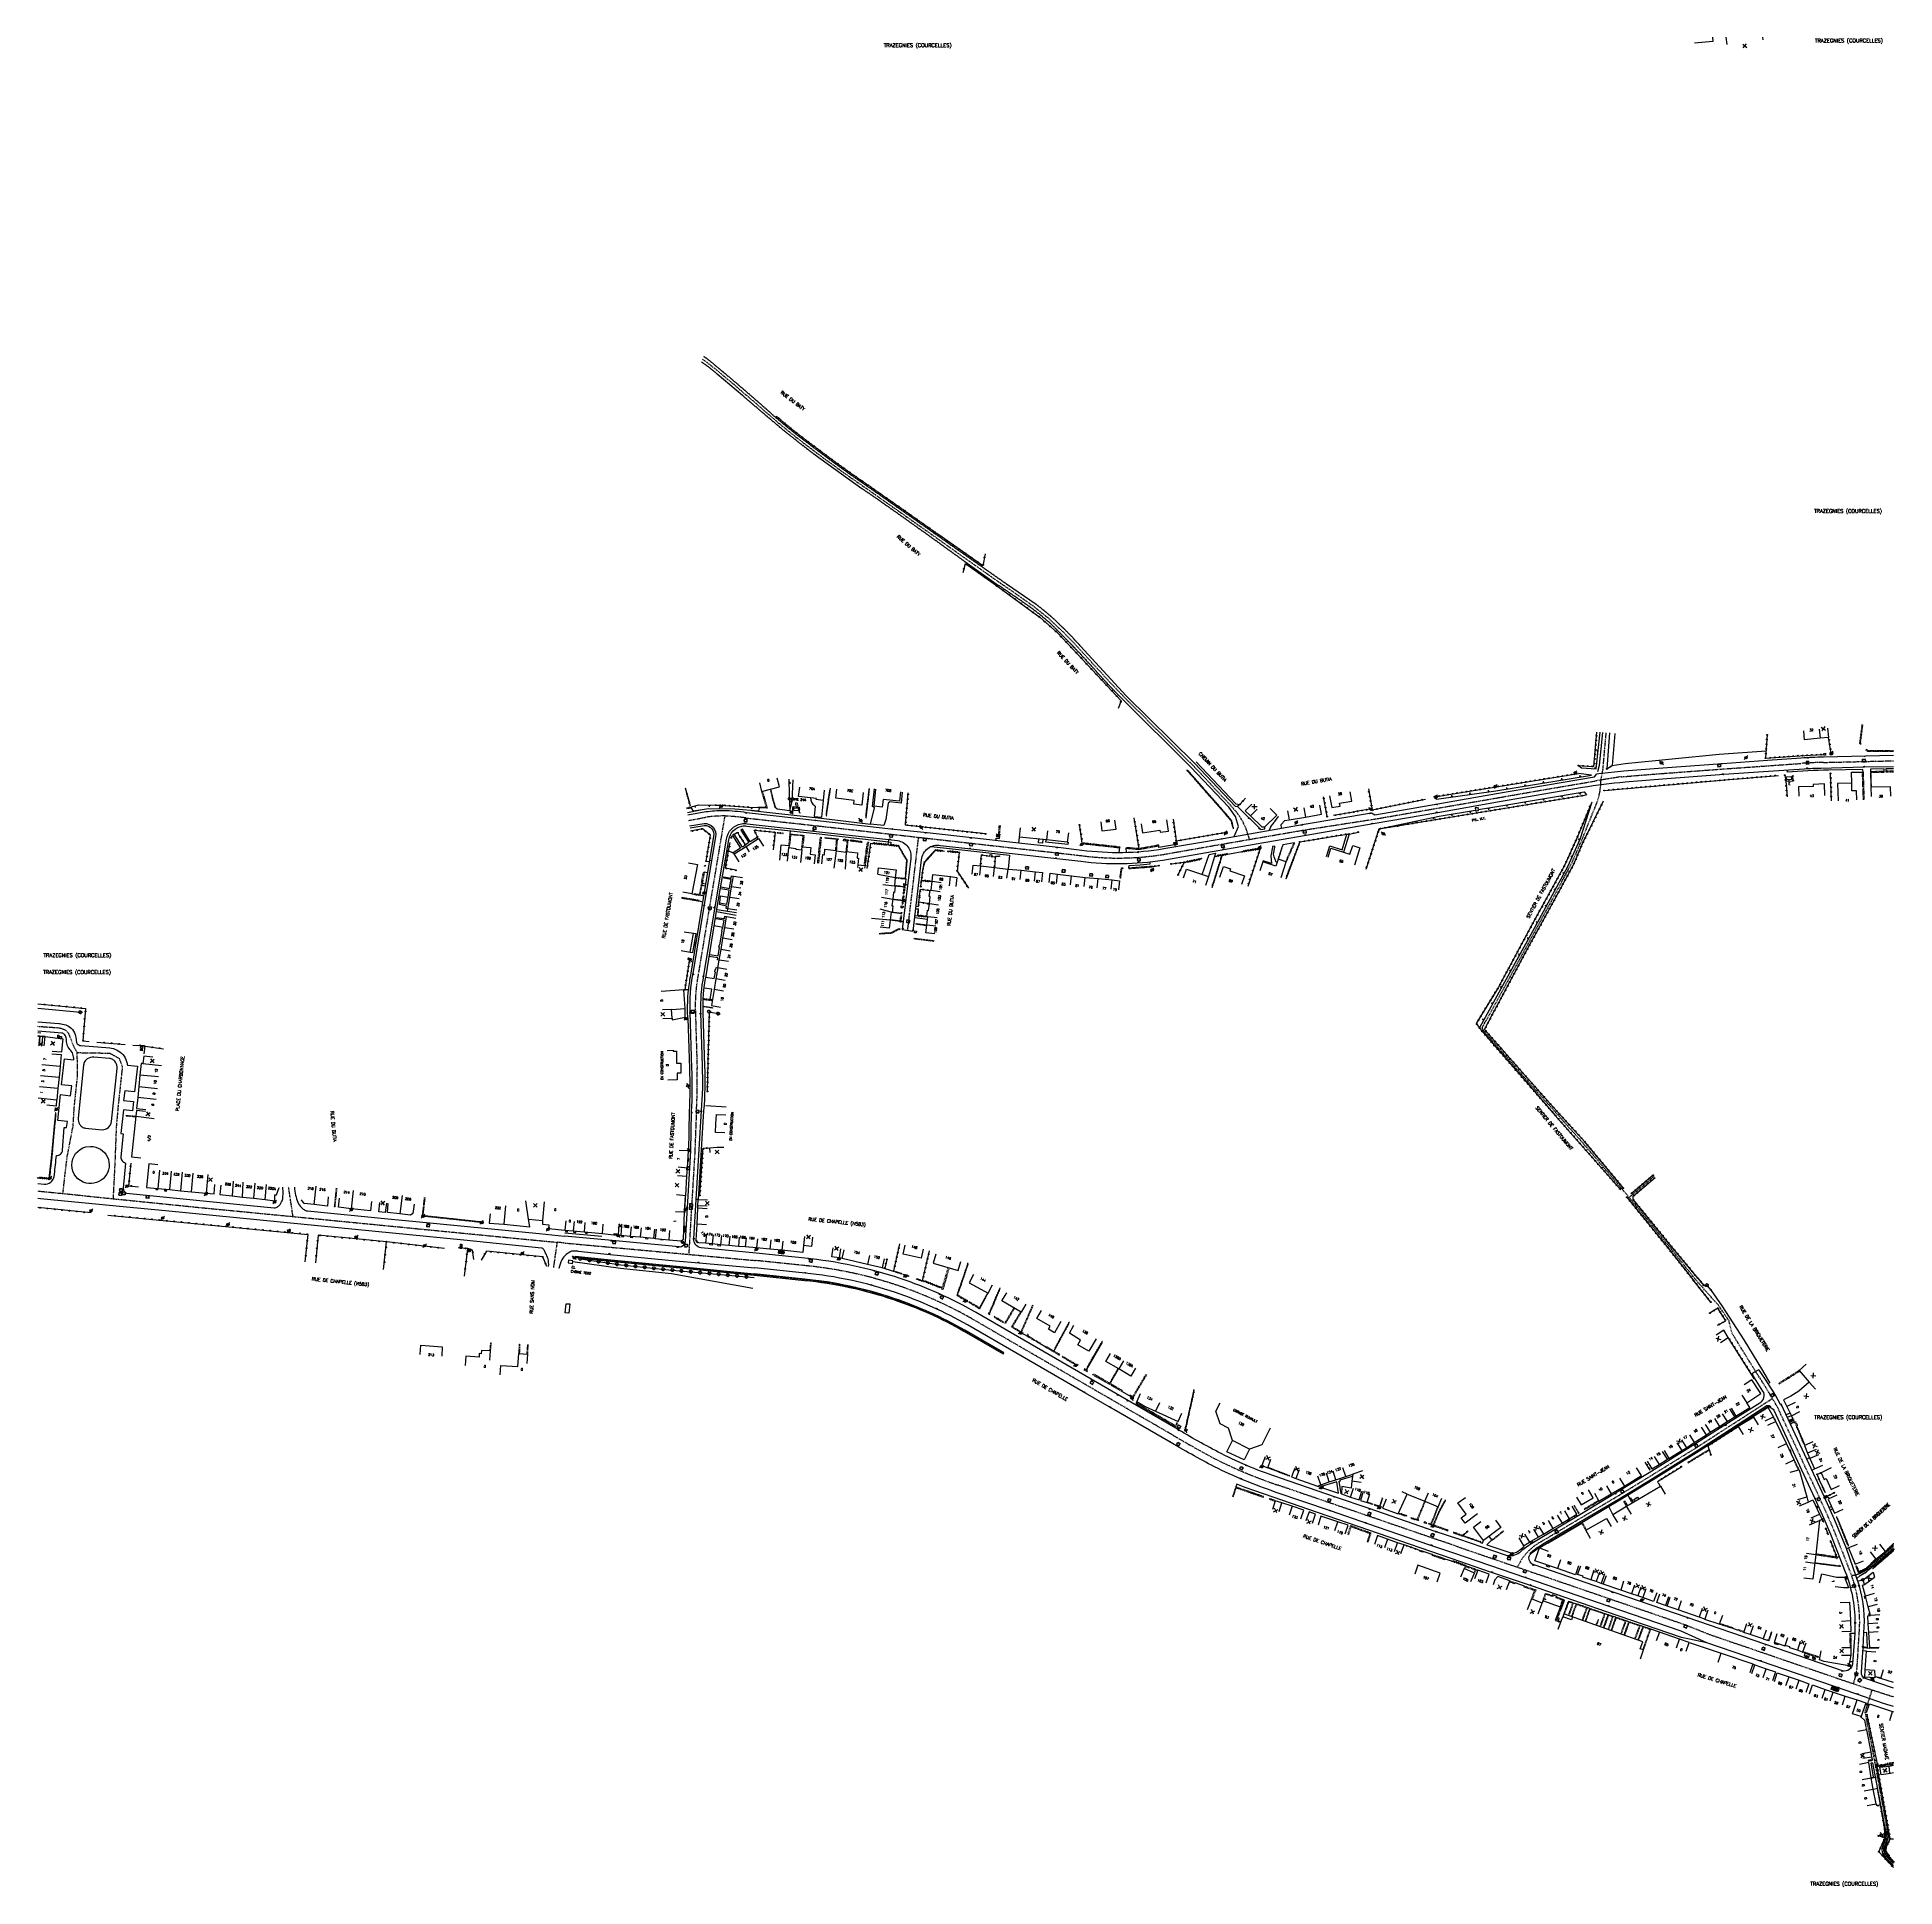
# Model space of a CAD drawing. Extents: x 146000 to 147001, y 128004 to 129000.
import ezdxf
from ezdxf.enums import TextEntityAlignment as Align

# ---------------------------------------------------------------- set-up
doc = ezdxf.new("R2010")
doc.units = 0
doc.header["$MEASUREMENT"] = 0
doc.linetypes.add('DASHED', pattern=[0.75, 0.5, -0.25])
doc.layers.get('0').update_dxf_attribs({"linetype": 'CONTINUOUS'})
for name, color, linetype in [('W0001', 6, 'DASHED'), ('W0008', 7, 'CONTINUOUS'), ('W0100', 7, 'CONTINUOUS'), ('W0112', 1, 'DASHED'), ('W0211', 2, 'CONTINUOUS'), ('W0220', 5, 'DASHED'), ('W0300', 7, 'CONTINUOUS'), ('W0302', 3, 'CONTINUOUS'), ('W0310', 3, 'CONTINUOUS'), ('W0322', 7, 'CONTINUOUS'), ('W0330', 7, 'CONTINUOUS'), ('W0334', 7, 'CONTINUOUS'), ('W0400', 7, 'CONTINUOUS'), ('W0420', 7, 'CONTINUOUS'), ('W0471', 7, 'CONTINUOUS'), ('W0980', 7, 'CONTINUOUS'), ('W0984', 7, 'CONTINUOUS'), ('W0989', 7, 'CONTINUOUS'), ('W0991', 7, 'CONTINUOUS'), ('W1102', 7, 'CONTINUOUS')]:
    doc.layers.add(name, color=color, linetype=linetype)
doc.styles.get("Standard").update_dxf_attribs({"font": 'romans.shx', "width": 0.85})

# ---------------------------------------------------------------- blocks, each defined once
blk = doc.blocks.new('t991o')
at = {"color": 0, "linetype": 'Continuous'}
for p, q in [((-1, 1), (1, -1)), ((-1, -1), (1, 1))]:
    blk.add_line(p, q, dxfattribs=at)
blk = doc.blocks.new('T300')
for p, q in [((-0.8, 0.5), (-0.9, 0.3)), ((-0.9, 0.3), (-0.9, 0.2)), ((-0.9, 0.2), (-0.7, 0.1)), ((-0.7, 0.6), (-0.8, 0.5)), ((-0.8, -0.1), (-0.7, 0.1)), ((-0.6, 0.7), (-0.7, 0.6)), ((-0.7, 0.1), (-0.7, 0.1)), ((-0.5, 0.7), (-0.6, 0.7)), ((-0.3, 0.6), (-0.5, 0.7)), ((-0.3, 0.6), (-0.2, 0.7)), ((-0.2, 0.6), (-0.3, 0.6)), ((-0.2, 0.7), (-0.1, 0.8)), ((-0.1, 0.8), (0.1, 0.8)), ((0.1, 0.8), (0.2, 0.7)), ((0.2, 0.7), (0.3, 0.6)), ((0.3, 0.6), (0.4, 0.5)), ((0.5, 0.5), (0.3, 0.5)), ((0.4, 0.5), (0.4, 0.5)), ((0.6, 0.4), (0.5, 0.5)), ((0.6, 0.4), (0.7, 0.3)), ((0.7, 0.3), (0.7, 0.2)), ((0.7, 0.2), (0.7, 0.1)), ((0.7, 0.1), (0.7, -0.2)), ((-0.8, -0.2), (-0.8, -0.1)), ((-0.7, -0.3), (-0.8, -0.2)), ((-0.8, -0.2), (-0.8, -0.2)), ((-0.7, -0.4), (-0.7, -0.3)), ((-0.5, -0.5), (-0.7, -0.4)), ((-0.4, -0.5), (-0.5, -0.5)), ((-0.4, -0.5), (-0.3, -0.5)), ((-0.3, -0.5), (-0.3, -0.4)), ((-0.3, -0.6), (-0.3, -0.5)), ((-0.3, -0.5), (-0.3, -0.5)), ((-0.2, -0.7), (-0.3, -0.6)), ((-0.1, -0.8), (-0.2, -0.7)), ((0.1, -0.8), (-0.1, -0.8)), ((0.2, -0.7), (0.1, -0.8)), ((0.3, -0.5), (0.2, -0.5)), ((0.3, -0.6), (0.2, -0.7)), ((0.2, -0.7), (0.2, -0.7)), ((0.5, -0.4), (0.3, -0.5)), ((0.3, -0.5), (0.3, -0.6)), ((0.3, -0.5), (0.3, -0.5)), ((0.6, -0.3), (0.5, -0.4)), ((0.7, -0.2), (0.6, -0.3)), ((0.6, -0.3), (0.6, -0.3))]:
    blk.add_line(p, q)
blk = doc.blocks.new('t322o')
at = {"color": 0, "linetype": 'Continuous'}
for radius in [0.25, 0.15]:
    blk.add_circle((0, 0), radius, dxfattribs=at)
blk = doc.blocks.new('t310o')
at = {"color": 0, "linetype": 'Continuous'}
for centre, start, end in [((-0.5, 0.4), 216.8699, 323.1304), ((0.5, -0.4), 36.8699, 143.1303)]:
    blk.add_arc(centre, 0.625, start, end, dxfattribs=at)
blk = doc.blocks.new('t220o')
at = {"color": 0, "linetype": 'Continuous'}
for p, q in [((-0.25, 0.25), (0.25, 0.25)), ((-0.25, -0.25), (0.25, -0.25))]:
    blk.add_line(p, q, dxfattribs=at)
blk = doc.blocks.new('t211o')
at = {"color": 0, "linetype": 'Continuous'}
for p, q in [((-0.3, 0.5), (-0.3, 0)), ((0, 1), (0, 0)), ((0.3, 0.5), (0.3, 0))]:
    blk.add_line(p, q, dxfattribs=at)
blk = doc.blocks.new('T420')
for p, q in [((0.7, 0.7), (-0.8, 0.7)), ((-0.8, 0.7), (-0.8, -0.8)), ((0.7, 0.7), (0.7, -0.8)), ((0.7, -0.8), (-0.8, -0.8))]:
    blk.add_line(p, q)
blk.add_ellipse((0, 0), major_axis=(-0.53, 0.53), ratio=1, start_param=3.926991, end_param=10.210176)
blk = doc.blocks.new('T400')
for p, q in [((-0.15, 0.3), (0.15, 0.3)), ((-0.15, -0.25), (-0.15, 0.3)), ((-0.15, 0.15), (0.15, 0.15)), ((-0.15, 0), (0.15, 0)), ((0.15, 0.3), (0.15, -0.25)), ((-0.15, -0.15), (0.15, -0.15)), ((-0.15, -0.25), (-0.15, -0.3)), ((-0.15, -0.3), (0.15, -0.3)), ((0.15, -0.3), (0.15, -0.25))]:
    blk.add_line(p, q)
blk = doc.blocks.new('T471')
for p, q in [((-0.333334, 0.333334), (-0.333334, -0.333334)), ((-0.333334, 0.333334), (0.333334, 0.333334)), ((-0.333334, 0), (0, 0)), ((0.500001, 0.500001), (1.000002, 1.000002)), ((-0.500001, -0.500001), (-1.000002, -1.000002)), ((-0.333334, -0.333334), (0.333334, -0.333334))]:
    blk.add_line(p, q)
blk.add_ellipse((0, 0), major_axis=(0.471405, 0.471405), ratio=1, start_param=5.4977871438, end_param=11.780972451)
blk = doc.blocks.new('t112o')
at = {"color": 0, "linetype": 'Continuous'}
for p, q in [((-0.5, 0.5), (0.5, 0.5)), ((-0.5, -0.5), (-0.5, 0.5)), ((0.5, 0.5), (0.5, -0.5)), ((0.5, -0.5), (-0.5, -0.5))]:
    blk.add_line(p, q, dxfattribs=at)

msp = doc.modelspace()

# ---------------------------------------------------------------- linework, layer by layer
at = {"layer": 'W0001'}
for p, q in [((146137.6, 128364.7), (146135.2, 128380.5)), ((146283.4, 128350.5), (146280, 128350.8))]:
    msp.add_line(p, q, dxfattribs=at)
at = {"layer": 'W0001', "flags": 128}
for points in [[(146358.3, 128826.5), (146361.3, 128824.3), (146365.7, 128820.8), (146369.1, 128817.9), (146374.8, 128813.2), (146379.1, 128809.5), (146382.5, 128806.6), (146386.9, 128802.8), (146390.8, 128799.4), (146395.5, 128795.3), (146401.7, 128790.1), (146404.5, 128787.8), (146409.1, 128784.2), (146412.4, 128781.6), (146417.2, 128778), (146421.4, 128774.8), (146425.3, 128771.9), (146429.1, 128769.2), (146433.6, 128765.9), (146438.2, 128762.7), (146442.2, 128759.9), (146454.2, 128751.5), (146463.9, 128744.7), (146473.4, 128738), (146480.2, 128733.2), (146497.7, 128720.7), (146515.6, 128708.1), (146525.6, 128701.2), (146536.4, 128693.6), (146544.7, 128687), (146552.3, 128679.8), (146557.3, 128674.8), (146563.2, 128668.4), (146569.3, 128661.7), (146574.3, 128656.3), (146579, 128651.3), (146583.5, 128646.5), (146587.5, 128642.3), (146593.8, 128636.2), (146600.2, 128629.8), (146607.8, 128622.3), (146613.9, 128616.2), (146620.9, 128609.3), (146622.4, 128607.9)], [(146468.8, 128518.9), (146474.7, 128569)], [(146013.6, 128377.1), (146014.7, 128386.9), (146015.9, 128396.9), (146019.1, 128413.5), (146019.7, 128423.7), (146021.5, 128440.6), (146021.3, 128453), (146020.1, 128455), (146019.1, 128457), (146018, 128460.1), (146016.8, 128463.2), (146015.5, 128464.8), (146013.1, 128465.8), (146011.2, 128466.2), (146000, 128467)], [(146021.3, 128453), (146038.8, 128452.7), (146043.9, 128449.9), (146045.6, 128445.4), (146043.3, 128424.1), (146042.3, 128412.6), (146041.6, 128394.2), (146040.6, 128374.3), (146040.6, 128374.3)], [(146871, 128386.3), (146857.6, 128375)], [(146000, 128378.5), (146002.5, 128378.2), (146013.6, 128377.1), (146040.6, 128374.3), (146088, 128369.5), (146137.6, 128364.7), (146250, 128353.7), (146280, 128350.8), (146280, 128350.8)], [(146278.1, 128337.2), (146278.7, 128341.7), (146280, 128350.8), (146280, 128350.8)], [(146283.4, 128350.5), (146386.8, 128341)], [(146764.4, 128187.1), (146789.8, 128178.4), (146805, 128173.2), (146842.4, 128160.4), (146887.2, 128145), (146901, 128139.5), (146930, 128129.6), (146971.1, 128115.5), (146983.2, 128111.4), (147000, 128106)], [(146990.4, 128068.3), (147000, 128069.7)]]:
    msp.add_lwpolyline(points, dxfattribs=at)
for points in [[(146893.4, 128330.7), (146879.5, 128348.1), (146859, 128373.3), (146853.9, 128379.3), (146832.7, 128404.2), (146818.1, 128420.6), (146802.9, 128437.6), (146779.1, 128464.8, -0.3239), (146778.8, 128467.4), (146782, 128472.8), (146790.1, 128487.7), (146815.5, 128534.3), (146826.6, 128555), (146832, 128567.3), (146839.8, 128586.7, 0.093664), (146842.4, 128599.8), (146843.5, 128606), (146845.2, 128625.3)], [(146622.4, 128607.9), (146643.5, 128585.4, -0.133709), (146652.8, 128567.8, 0.846139)], [(146978.4, 128113, 0.082216), (146980.5, 128123.6), (146981.7, 128142.9), (146981.8, 128146.4, 0.09103), (146976.4, 128174.2), (146968.4, 128194.5), (146964.8, 128203), (146959.7, 128214.2), (146937.8, 128261.4, 0.018363), (146925.7, 128281.2), (146913, 128301.8), (146911.3, 128308.6), (146905.9, 128316.6), (146893.4, 128330.7)], [(147000, 128187), (146986.5, 128175.1, -0.14184), (146977.5, 128171.2)]]:
    msp.add_lwpolyline(points, format="xyb", dxfattribs=at)
at = {"layer": 'W0001'}
for points in [[(146421.6, 128575), (146459.5, 128570.7), (146478.9, 128568.5), (146503, 128565.8), (146525.1, 128563.3), (146549.5, 128560.6), (146562.2, 128559.1, 0.074183), (146607.4, 128559.9), (146639.3, 128565.5), (146682.9, 128573), (146721, 128578.9), (146754.5, 128584.7), (146786.4, 128590.2), (146809.7, 128594.3), (146839.2, 128599.3, -0.004565), (146853.5, 128601.6), (146875.9, 128603.4), (146908.1, 128605.8), (146932.4, 128607.5), (146950.4, 128608.8, -0.015029), (146962.3, 128609.3), (147000, 128610.2)], [(146370.2, 128580.5), (146362.1, 128532.3), (146355.9, 128495.1, 0.057407), (146354.4, 128474.8), (146355.3, 128444.7, -0.025929), (146354.9, 128421), (146354.1, 128399.9), (146350.8, 128344.3, -0.248728)], [(146350.9, 128578.1), (146360.6, 128579.9, -0.02481), (146369.3, 128580.5, -0.029506), (146381.6, 128579.4), (146421.6, 128575)], [(146764.4, 128187.1), (146751.5, 128191.5), (146718, 128203), (146698.4, 128209.7), (146668, 128220.1, -0.033093), (146635.9, 128233.4, -0.012212), (146611.4, 128247.1), (146582, 128264.1), (146565.4, 128273.7), (146503.1, 128309.8, 0.047576), (146463.6, 128327.5, 0.057368), (146413.9, 128338.2), (146386.8, 128341)], [(146797.4, 128175.8, -0.16574), (146810, 128189.5), (146834.5, 128204.1), (146851.4, 128214.1), (146869.2, 128225), (146894.1, 128240.4), (146907.7, 128249.2), (146934.8, 128266.7, -0.35741)], [(146988.4, 128109.7), (146984.6, 128097.8), (146989.3, 128073.9), (146996.1, 128036.5, -0.119671), (146996.2, 128029), (146994.8, 128025.4, 0.229348), (146995.9, 128020), (147000, 128015.6)]]:
    msp.add_lwpolyline(points, format="xyb", dxfattribs=at)
at = {"layer": 'W0008', "flags": 128}
for points in [[(146357.6, 128825.1), (146357.8, 128825), (146358, 128824.8), (146358.2, 128824.7), (146358.4, 128824.6), (146358.6, 128824.4), (146358.8, 128824.3), (146359, 128824.2), (146359.2, 128824), (146359.4, 128823.9), (146359.6, 128823.7), (146359.8, 128823.6), (146360, 128823.5), (146360.2, 128823.3), (146360.4, 128823.2), (146360.6, 128823), (146360.8, 128822.9), (146361, 128822.7), (146361.2, 128822.6), (146361.4, 128822.4), (146361.6, 128822.3), (146361.8, 128822.1), (146362, 128822), (146362.2, 128821.8), (146362.3, 128821.7), (146362.5, 128821.5), (146362.7, 128821.4), (146362.9, 128821.2), (146363.1, 128821.1), (146363.3, 128820.9), (146363.5, 128820.8), (146363.7, 128820.6), (146363.9, 128820.5), (146364.1, 128820.3), (146364.3, 128820.1), (146364.5, 128820), (146364.7, 128819.8), (146364.9, 128819.7), (146365.1, 128819.5), (146365.3, 128819.4), (146365.5, 128819.2), (146365.6, 128819.1), (146365.8, 128818.9), (146366, 128818.7), (146366.2, 128818.6), (146379.7, 128807.1), (146379.9, 128806.9), (146380.1, 128806.8), (146380.3, 128806.6), (146380.4, 128806.5), (146380.6, 128806.3), (146380.8, 128806.1), (146381, 128806), (146381.2, 128805.8), (146381.4, 128805.6), (146381.6, 128805.5), (146381.8, 128805.3), (146382, 128805.2), (146382.1, 128805), (146382.3, 128804.8), (146382.5, 128804.7), (146382.7, 128804.5), (146382.9, 128804.4), (146383.1, 128804.2), (146383.3, 128804), (146383.5, 128803.9), (146383.7, 128803.7), (146383.8, 128803.5), (146384, 128803.4), (146384.2, 128803.2), (146384.4, 128803.1), (146384.6, 128802.9), (146384.8, 128802.7), (146385, 128802.6), (146385.2, 128802.4), (146385.4, 128802.2), (146385.6, 128802.1), (146385.7, 128801.9), (146385.9, 128801.8), (146386.1, 128801.6), (146386.3, 128801.4), (146386.5, 128801.3), (146386.7, 128801.1), (146386.9, 128801), (146387.1, 128800.8), (146387.3, 128800.6), (146387.4, 128800.5), (146387.6, 128800.3), (146387.8, 128800.2), (146388, 128800), (146388.2, 128799.8), (146388.4, 128799.7), (146388.6, 128799.5), (146388.8, 128799.3), (146389, 128799.2), (146389.2, 128799), (146389.3, 128798.9), (146389.5, 128798.7), (146389.7, 128798.5), (146389.9, 128798.4), (146390.1, 128798.2), (146390.3, 128798.1), (146390.5, 128797.9), (146390.7, 128797.7), (146390.9, 128797.6), (146391, 128797.4), (146391.2, 128797.3), (146391.4, 128797.1), (146391.6, 128796.9), (146391.8, 128796.8), (146392, 128796.6), (146392.2, 128796.4), (146392.4, 128796.3), (146392.6, 128796.1), (146392.8, 128796), (146393, 128795.8), (146393.1, 128795.6), (146393.3, 128795.5), (146393.5, 128795.3), (146393.7, 128795.2), (146393.9, 128795), (146394.1, 128794.8), (146394.3, 128794.7), (146394.5, 128794.5), (146394.7, 128794.3), (146394.9, 128794.2), (146395.1, 128794), (146395.2, 128793.9), (146395.4, 128793.7), (146395.6, 128793.5), (146395.8, 128793.4), (146396, 128793.2), (146396.2, 128793), (146396.4, 128792.9), (146396.6, 128792.7), (146396.8, 128792.6), (146397, 128792.4), (146397.2, 128792.2), (146397.3, 128792.1), (146397.5, 128791.9), (146397.7, 128791.8), (146397.9, 128791.6), (146398.1, 128791.4), (146398.3, 128791.3), (146398.5, 128791.1), (146398.7, 128791), (146398.9, 128790.8), (146399.1, 128790.6), (146399.3, 128790.5), (146399.5, 128790.3), (146399.6, 128790.1), (146399.8, 128790), (146400, 128789.8), (146400.2, 128789.7), (146400.4, 128789.5), (146400.6, 128789.3), (146400.8, 128789.2), (146401, 128789), (146401.2, 128788.9), (146401.4, 128788.7), (146401.6, 128788.5), (146401.8, 128788.4), (146402, 128788.2), (146402.2, 128788.1), (146402.3, 128787.9), (146402.5, 128787.8), (146402.7, 128787.6), (146402.9, 128787.4), (146403.1, 128787.3), (146403.3, 128787.1), (146403.5, 128787), (146403.7, 128786.8), (146403.9, 128786.6), (146404.1, 128786.5), (146404.3, 128786.3), (146404.5, 128786.2), (146404.7, 128786), (146404.9, 128785.9), (146405.1, 128785.7), (146405.3, 128785.5), (146405.5, 128785.4), (146405.7, 128785.2), (146405.9, 128785.1), (146406.1, 128784.9), (146406.3, 128784.8), (146406.5, 128784.6), (146406.7, 128784.5), (146406.9, 128784.3), (146407.1, 128784.1), (146407.3, 128784), (146407.5, 128783.8), (146407.7, 128783.7), (146407.9, 128783.5), (146408.1, 128783.4), (146408.3, 128783.2), (146408.5, 128783.1), (146408.6, 128782.9), (146408.8, 128782.7), (146409, 128782.6), (146409.2, 128782.4), (146409.4, 128782.3), (146409.6, 128782.1), (146409.8, 128782), (146410, 128781.8), (146410.2, 128781.7), (146410.4, 128781.5), (146410.6, 128781.3), (146410.8, 128781.2), (146411, 128781), (146411.2, 128780.9), (146411.4, 128780.7), (146411.6, 128780.6), (146411.8, 128780.4), (146412, 128780.3), (146412.2, 128780.1), (146412.4, 128780), (146412.6, 128779.8), (146412.8, 128779.7), (146413, 128779.5), (146413.2, 128779.4), (146413.4, 128779.2), (146413.6, 128779.1), (146413.8, 128778.9), (146414, 128778.8), (146414.2, 128778.6), (146414.4, 128778.4), (146414.5, 128778.3), (146414.7, 128778.1), (146414.9, 128778), (146415.1, 128777.8), (146415.3, 128777.7), (146415.5, 128777.5), (146415.7, 128777.4), (146415.9, 128777.2), (146416.1, 128777.1), (146416.3, 128776.9), (146416.5, 128776.8), (146416.7, 128776.6), (146416.9, 128776.5), (146417.1, 128776.3), (146417.3, 128776.2), (146417.5, 128776), (146417.7, 128775.9), (146417.9, 128775.7), (146418.1, 128775.6), (146418.3, 128775.4), (146418.5, 128775.3), (146418.7, 128775.1), (146418.9, 128775), (146444.1, 128756.9), (146444.3, 128756.8), (146444.5, 128756.7), (146444.7, 128756.5), (146444.9, 128756.4), (146445.1, 128756.2), (146445.3, 128756.1), (146445.5, 128756), (146445.7, 128755.8), (146445.9, 128755.7), (146446.1, 128755.5), (146446.3, 128755.4), (146446.5, 128755.3), (146446.7, 128755.1), (146446.9, 128755), (146447.1, 128754.8), (146447.4, 128754.7), (146447.6, 128754.6), (146447.8, 128754.4), (146448, 128754.3), (146448.2, 128754.1), (146448.4, 128754), (146448.6, 128753.8), (146448.8, 128753.7), (146449, 128753.6), (146449.2, 128753.4), (146449.4, 128753.3), (146449.6, 128753.1), (146449.8, 128753), (146450, 128752.9), (146450.2, 128752.7), (146450.4, 128752.6), (146450.6, 128752.4), (146450.8, 128752.3), (146451, 128752.2), (146451.2, 128752), (146451.4, 128751.9), (146451.6, 128751.7), (146451.8, 128751.6), (146452.1, 128751.5), (146452.3, 128751.3), (146452.5, 128751.2), (146452.7, 128751), (146452.9, 128750.9), (146453.1, 128750.7), (146453.3, 128750.6), (146453.5, 128750.5), (146453.7, 128750.3), (146453.9, 128750.2), (146454.1, 128750), (146454.3, 128749.9), (146454.5, 128749.8), (146454.7, 128749.6), (146454.9, 128749.5), (146455.1, 128749.3), (146455.3, 128749.2), (146455.5, 128749), (146455.7, 128748.9), (146455.9, 128748.8), (146456.1, 128748.6), (146456.3, 128748.5), (146456.5, 128748.3), (146456.7, 128748.2), (146456.9, 128748), (146457.1, 128747.9), (146457.4, 128747.8), (146457.6, 128747.6), (146457.8, 128747.5), (146458, 128747.3), (146458.2, 128747.2), (146458.4, 128747), (146458.6, 128746.9), (146458.8, 128746.8), (146459, 128746.6), (146459.2, 128746.5), (146459.4, 128746.3), (146459.6, 128746.2), (146459.8, 128746), (146460, 128745.9), (146460.2, 128745.7), (146460.4, 128745.6), (146460.6, 128745.5), (146460.8, 128745.3), (146461, 128745.2), (146461.2, 128745), (146461.4, 128744.9), (146461.7, 128744.7), (146461.9, 128744.6), (146462.1, 128744.4), (146462.3, 128744.3), (146462.5, 128744.2), (146462.7, 128744), (146462.9, 128743.9), (146463.1, 128743.7), (146463.3, 128743.6), (146463.5, 128743.4), (146463.7, 128743.3), (146463.9, 128743.1), (146464.1, 128743), (146464.3, 128742.9), (146464.5, 128742.7), (146464.7, 128742.6), (146464.9, 128742.4), (146465.1, 128742.3), (146465.3, 128742.1), (146465.5, 128742), (146465.7, 128741.8), (146465.9, 128741.7), (146466.1, 128741.6), (146466.3, 128741.4), (146466.6, 128741.3), (146466.8, 128741.1), (146467, 128741), (146467.2, 128740.8), (146467.4, 128740.7), (146467.6, 128740.5), (146467.8, 128740.4), (146468, 128740.2), (146468.2, 128740.1), (146468.4, 128740), (146468.6, 128739.8), (146468.8, 128739.7), (146469, 128739.5), (146469.2, 128739.4), (146469.4, 128739.2), (146469.6, 128739.1), (146469.8, 128738.9), (146470, 128738.8), (146470.2, 128738.6), (146470.4, 128738.5), (146470.6, 128738.4), (146470.8, 128738.2), (146471, 128738.1), (146471.2, 128737.9), (146471.4, 128737.8), (146471.7, 128737.6), (146471.9, 128737.5), (146472.1, 128737.3), (146472.3, 128737.2), (146472.5, 128737), (146472.7, 128736.9), (146472.9, 128736.8), (146473.1, 128736.6), (146473.3, 128736.5), (146473.5, 128736.3), (146473.7, 128736.2), (146473.9, 128736), (146474.1, 128735.9), (146474.3, 128735.7), (146474.5, 128735.6), (146474.7, 128735.4), (146474.9, 128735.3), (146475.1, 128735.2), (146475.3, 128735), (146475.5, 128734.9), (146475.7, 128734.7), (146475.9, 128734.6), (146476.1, 128734.4), (146476.3, 128734.3), (146476.5, 128734.1), (146476.7, 128734), (146476.9, 128733.8), (146477.1, 128733.7), (146477.4, 128733.6), (146477.6, 128733.4), (146477.8, 128733.3), (146478, 128733.1), (146478.2, 128733), (146478.4, 128732.8), (146478.6, 128732.7), (146478.8, 128732.5), (146479, 128732.4), (146479.2, 128732.2), (146479.4, 128732.1), (146479.6, 128732), (146479.8, 128731.8), (146480, 128731.7), (146480.2, 128731.5), (146480.4, 128731.4), (146480.6, 128731.2), (146480.8, 128731.1), (146481, 128730.9), (146481.2, 128730.8), (146481.4, 128730.6), (146481.6, 128730.5), (146481.8, 128730.4), (146482, 128730.2), (146482.2, 128730.1), (146482.4, 128729.9), (146482.6, 128729.8), (146482.8, 128729.6), (146483, 128729.5), (146483.2, 128729.3), (146483.4, 128729.2), (146483.6, 128729), (146483.8, 128728.9), (146484.1, 128728.8), (146484.3, 128728.6), (146484.5, 128728.5), (146484.7, 128728.3), (146484.9, 128728.2), (146485.1, 128728), (146485.3, 128727.9), (146485.5, 128727.7), (146485.7, 128727.6), (146485.9, 128727.4), (146486.1, 128727.3), (146486.3, 128727.1), (146486.5, 128727), (146486.7, 128726.9), (146486.9, 128726.7), (146487.1, 128726.6), (146487.3, 128726.4), (146487.5, 128726.3), (146487.7, 128726.1), (146487.9, 128726), (146488.1, 128725.8), (146488.3, 128725.7), (146488.5, 128725.5), (146488.7, 128725.4), (146488.9, 128725.2), (146489.1, 128725.1), (146489.3, 128725), (146489.5, 128724.8), (146489.7, 128724.7), (146489.9, 128724.5), (146490.1, 128724.4), (146490.3, 128724.2), (146490.5, 128724.1), (146490.7, 128723.9), (146490.9, 128723.8), (146491.1, 128723.6), (146491.3, 128723.5), (146491.6, 128723.3), (146491.8, 128723.2), (146492, 128723.1), (146492.2, 128722.9), (146492.4, 128722.8), (146492.6, 128722.6), (146492.8, 128722.5), (146493, 128722.3), (146493.2, 128722.2), (146493.4, 128722), (146493.6, 128721.9), (146493.8, 128721.7), (146494, 128721.6), (146494.2, 128721.4), (146494.4, 128721.3), (146494.6, 128721.2), (146494.8, 128721), (146495, 128720.9), (146495.2, 128720.7), (146495.4, 128720.6), (146495.6, 128720.4), (146495.8, 128720.3), (146496, 128720.1), (146496.2, 128720), (146496.4, 128719.8), (146496.6, 128719.7), (146496.8, 128719.5), (146497, 128719.4), (146497.2, 128719.3), (146497.4, 128719.1), (146497.6, 128719), (146497.8, 128718.8), (146498, 128718.7), (146498.2, 128718.5), (146498.4, 128718.4), (146498.6, 128718.2), (146498.8, 128718.1), (146499, 128717.9), (146499.2, 128717.8), (146499.4, 128717.6), (146499.6, 128717.5), (146517.8, 128704.7), (146518, 128704.6), (146518.2, 128704.4), (146518.4, 128704.3), (146518.6, 128704.2), (146518.8, 128704), (146519.1, 128703.9), (146519.3, 128703.7), (146519.5, 128703.6), (146519.7, 128703.5), (146519.9, 128703.3), (146520.1, 128703.2), (146520.3, 128703), (146520.5, 128702.9), (146520.7, 128702.7), (146520.9, 128702.6), (146521.1, 128702.5), (146521.4, 128702.3), (146521.6, 128702.2), (146521.8, 128702), (146522, 128701.9), (146522.2, 128701.8), (146522.4, 128701.6), (146522.6, 128701.5), (146522.8, 128701.3), (146523, 128701.2), (146523.2, 128701), (146523.4, 128700.9), (146523.6, 128700.8), (146523.9, 128700.6), (146524.1, 128700.5), (146524.3, 128700.3), (146524.5, 128700.2), (146524.7, 128700.1), (146524.9, 128699.9), (146525.1, 128699.8), (146525.3, 128699.6), (146525.5, 128699.5), (146525.7, 128699.3), (146525.9, 128699.2), (146526.1, 128699.1), (146526.3, 128698.9), (146526.6, 128698.8), (146526.8, 128698.6), (146527, 128698.5), (146527.2, 128698.3), (146527.4, 128698.2), (146527.6, 128698.1), (146527.8, 128697.9), (146528, 128697.8), (146528.2, 128697.6), (146528.4, 128697.5), (146528.6, 128697.3), (146528.8, 128697.2), (146529, 128697), (146529.3, 128696.9), (146529.5, 128696.8), (146529.7, 128696.6), (146529.9, 128696.5), (146530.1, 128696.3), (146530.3, 128696.2), (146530.5, 128696), (146530.7, 128695.9), (146530.9, 128695.8), (146531.1, 128695.6), (146531.3, 128695.5), (146531.5, 128695.3), (146531.7, 128695.2), (146531.9, 128695), (146532.1, 128694.9), (146532.3, 128694.7), (146532.5, 128694.6), (146532.7, 128694.5), (146532.9, 128694.3), (146533.2, 128694.2), (146533.4, 128694), (146533.6, 128693.9), (146533.8, 128693.7), (146534, 128693.6), (146534.2, 128693.4), (146534.4, 128693.3), (146534.6, 128693.1), (146534.8, 128693), (146535, 128692.9), (146535.2, 128692.7), (146535.4, 128692.6), (146535.6, 128692.4), (146535.8, 128692.3), (146536, 128692.1), (146536.2, 128692), (146536.4, 128691.8), (146536.6, 128691.7), (146536.8, 128691.5), (146537, 128691.4), (146537.2, 128691.2), (146537.4, 128691.1), (146537.6, 128690.9), (146537.8, 128690.8), (146538, 128690.6), (146538.2, 128690.4), (146538.4, 128690.3), (146538.6, 128690.1), (146538.8, 128690), (146539, 128689.8), (146539.2, 128689.7), (146539.4, 128689.5), (146539.6, 128689.4), (146539.8, 128689.2), (146540, 128689), (146540.2, 128688.9), (146540.4, 128688.7), (146540.6, 128688.6), (146540.8, 128688.4), (146541, 128688.3), (146541.2, 128688.1), (146541.3, 128687.9), (146541.5, 128687.8), (146541.7, 128687.6), (146541.9, 128687.4), (146542.1, 128687.3), (146542.3, 128687.1), (146542.5, 128687), (146542.7, 128686.8), (146542.9, 128686.6), (146543.1, 128686.5), (146543.3, 128686.3), (146543.5, 128686.1), (146543.6, 128686), (146543.8, 128685.8), (146544, 128685.7), (146544.2, 128685.5), (146544.4, 128685.3), (146544.6, 128685.2), (146544.8, 128685), (146545, 128684.8), (146545.1, 128684.7), (146545.3, 128684.5), (146545.5, 128684.3), (146545.7, 128684.1), (146545.9, 128684), (146546.1, 128683.8), (146546.3, 128683.6), (146546.4, 128683.5), (146546.6, 128683.3), (146546.8, 128683.1), (146547, 128682.9), (146547.2, 128682.8), (146547.3, 128682.6), (146547.5, 128682.4), (146547.7, 128682.3), (146547.9, 128682.1), (146548, 128681.9), (146548.2, 128681.7), (146548.4, 128681.5), (146548.6, 128681.4), (146548.7, 128681.2), (146548.9, 128681), (146549.1, 128680.8), (146549.3, 128680.7), (146549.4, 128680.5), (146549.6, 128680.3), (146549.8, 128680.1), (146550, 128679.9), (146550.1, 128679.8), (146550.3, 128679.6), (146550.5, 128679.4), (146550.7, 128679.2), (146550.9, 128679.1), (146551, 128678.9), (146551.2, 128678.7), (146551.4, 128678.5), (146551.6, 128678.3), (146551.7, 128678.2), (146551.9, 128678), (146552.1, 128677.8), (146552.3, 128677.6), (146552.4, 128677.4), (146552.6, 128677.3), (146552.8, 128677.1), (146553, 128676.9), (146553.2, 128676.7), (146553.3, 128676.6), (146553.5, 128676.4), (146553.7, 128676.2), (146553.9, 128676), (146554, 128675.8), (146554.2, 128675.7), (146554.4, 128675.5), (146554.6, 128675.3), (146554.7, 128675.1), (146554.9, 128674.9), (146555.1, 128674.8), (146555.3, 128674.6), (146555.4, 128674.4), (146555.6, 128674.2), (146555.8, 128674), (146556, 128673.9), (146556.1, 128673.7), (146556.3, 128673.5), (146556.5, 128673.3), (146556.7, 128673.1), (146556.8, 128673), (146557, 128672.8), (146557.2, 128672.6), (146557.4, 128672.4), (146557.5, 128672.2), (146557.7, 128672.1), (146557.9, 128671.9), (146558.1, 128671.7), (146558.2, 128671.5), (146558.4, 128671.3), (146558.6, 128671.2), (146558.8, 128671), (146558.9, 128670.8), (146559.1, 128670.6), (146559.3, 128670.4), (146559.4, 128670.3), (146559.6, 128670.1), (146559.8, 128669.9), (146560, 128669.7), (146560.1, 128669.5), (146560.3, 128669.4), (146560.5, 128669.2), (146560.6, 128669), (146560.8, 128668.8), (146561, 128668.6), (146561.2, 128668.5), (146561.3, 128668.3), (146561.5, 128668.1), (146561.7, 128667.9), (146561.8, 128667.7), (146562, 128667.6), (146562.2, 128667.4), (146562.3, 128667.2), (146562.5, 128667), (146562.7, 128666.8), (146562.8, 128666.6), (146563, 128666.5), (146563.2, 128666.3), (146563.4, 128666.1), (146563.5, 128665.9), (146563.7, 128665.7), (146563.9, 128665.6), (146564, 128665.4), (146564.2, 128665.2), (146564.4, 128665), (146564.5, 128664.8), (146564.7, 128664.7), (146564.9, 128664.5), (146565, 128664.3), (146565.2, 128664.1), (146565.4, 128663.9), (146565.5, 128663.7), (146565.7, 128663.6), (146565.9, 128663.4), (146566, 128663.2), (146566.2, 128663), (146566.4, 128662.8), (146566.5, 128662.6), (146566.7, 128662.5), (146566.9, 128662.3), (146567.1, 128662.1), (146567.2, 128661.9), (146567.4, 128661.7), (146567.6, 128661.5), (146567.7, 128661.3), (146567.9, 128661.2), (146568.1, 128661), (146568.2, 128660.8), (146568.4, 128660.6), (146568.6, 128660.4), (146568.7, 128660.2), (146568.9, 128660), (146569.1, 128659.9), (146569.2, 128659.7), (146569.4, 128659.5), (146569.6, 128659.3), (146569.8, 128659.1), (146569.9, 128658.9), (146570.1, 128658.7), (146570.3, 128658.6), (146570.4, 128658.4), (146570.6, 128658.2), (146570.8, 128658), (146570.9, 128657.8), (146571.1, 128657.6), (146571.3, 128657.4), (146571.4, 128657.3), (146571.6, 128657.1), (146571.8, 128656.9), (146571.9, 128656.7), (146572.1, 128656.5), (146572.3, 128656.3), (146572.4, 128656.1), (146572.6, 128655.9), (146572.8, 128655.8), (146572.9, 128655.6), (146573.1, 128655.4), (146573.3, 128655.2), (146573.4, 128655), (146573.6, 128654.8), (146573.8, 128654.6), (146574, 128654.5), (146574.1, 128654.3), (146574.3, 128654.1), (146574.5, 128653.9), (146574.6, 128653.7), (146574.8, 128653.5), (146575, 128653.3), (146575.1, 128653.2), (146575.3, 128653), (146575.5, 128652.8), (146575.6, 128652.6), (146575.8, 128652.4), (146576, 128652.2), (146576.2, 128652.1), (146576.3, 128651.9), (146576.5, 128651.7), (146576.7, 128651.5), (146576.8, 128651.3), (146577, 128651.1), (146577.2, 128651), (146577.4, 128650.8), (146577.5, 128650.6), (146577.7, 128650.4), (146577.9, 128650.2), (146578.1, 128650), (146578.2, 128649.9), (146578.4, 128649.7), (146578.6, 128649.5), (146578.7, 128649.3), (146578.9, 128649.1), (146579.1, 128648.9), (146579.3, 128648.8), (146579.4, 128648.6), (146579.6, 128648.4), (146579.8, 128648.2), (146580, 128648), (146580.1, 128647.9), (146580.3, 128647.7), (146580.5, 128647.5), (146580.7, 128647.3), (146580.8, 128647.1), (146581, 128646.9), (146581.2, 128646.8), (146581.3, 128646.6), (146581.5, 128646.4), (146581.7, 128646.2), (146581.9, 128646), (146582, 128645.9), (146582.2, 128645.7), (146582.4, 128645.5), (146582.6, 128645.3), (146582.7, 128645.1), (146582.9, 128645), (146583.1, 128644.8), (146583.3, 128644.6), (146583.4, 128644.4), (146583.6, 128644.2), (146583.8, 128644.1), (146584, 128643.9), (146584.2, 128643.7), (146621.2, 128607)], [(146623.3, 128608.9), (146586.6, 128645.2), (146562, 128671.9), (146561.8, 128672.1), (146561.6, 128672.2), (146561.5, 128672.4), (146561.3, 128672.6), (146561.1, 128672.8), (146561, 128673), (146560.8, 128673.2), (146560.6, 128673.4), (146560.5, 128673.6), (146560.3, 128673.7), (146560.1, 128673.9), (146560, 128674.1), (146559.8, 128674.3), (146559.6, 128674.5), (146559.5, 128674.7), (146559.3, 128674.9), (146559.1, 128675), (146558.9, 128675.2), (146558.8, 128675.4), (146558.6, 128675.6), (146558.4, 128675.8), (146558.3, 128676), (146558.1, 128676.1), (146557.9, 128676.3), (146557.7, 128676.5), (146557.6, 128676.7), (146557.4, 128676.9), (146557.2, 128677.1), (146557, 128677.2), (146556.9, 128677.4), (146556.7, 128677.6), (146556.5, 128677.8), (146556.4, 128678), (146556.2, 128678.1), (146556, 128678.3), (146555.8, 128678.5), (146555.7, 128678.7), (146555.5, 128678.9), (146555.3, 128679), (146555.1, 128679.2), (146554.9, 128679.4), (146554.8, 128679.6), (146554.6, 128679.8), (146554.4, 128679.9), (146554.2, 128680.1), (146554.1, 128680.3), (146553.9, 128680.5), (146553.7, 128680.7), (146553.5, 128680.8), (146553.4, 128681), (146553.2, 128681.2), (146553, 128681.4), (146552.8, 128681.5), (146552.6, 128681.7), (146552.5, 128681.9), (146552.3, 128682.1), (146552.1, 128682.2), (146551.9, 128682.4), (146551.7, 128682.6), (146551.6, 128682.8), (146551.4, 128682.9), (146551.2, 128683.1), (146551, 128683.3), (146550.8, 128683.5), (146550.7, 128683.6), (146550.5, 128683.8), (146550.3, 128684), (146550.1, 128684.2), (146549.9, 128684.3), (146549.7, 128684.5), (146549.6, 128684.7), (146549.4, 128684.9), (146549.2, 128685), (146549, 128685.2), (146548.8, 128685.4), (146548.6, 128685.5), (146548.5, 128685.7), (146548.3, 128685.9), (146548.1, 128686.1), (146547.9, 128686.2), (146547.7, 128686.4), (146547.5, 128686.6), (146547.3, 128686.7), (146547.2, 128686.9), (146547, 128687.1), (146546.8, 128687.2), (146546.6, 128687.4), (146546.4, 128687.6), (146546.2, 128687.7), (146546, 128687.9), (146545.9, 128688.1), (146545.7, 128688.2), (146545.5, 128688.4), (146545.3, 128688.6), (146545.1, 128688.7), (146544.9, 128688.9), (146544.7, 128689.1), (146544.5, 128689.2), (146544.4, 128689.4), (146544.2, 128689.5), (146544, 128689.7), (146543.8, 128689.9), (146543.6, 128690), (146543.4, 128690.2), (146543.2, 128690.3), (146543, 128690.5), (146542.8, 128690.7), (146542.6, 128690.8), (146542.4, 128691), (146542.3, 128691.1), (146542.1, 128691.3), (146541.9, 128691.4), (146541.7, 128691.6), (146541.5, 128691.7), (146541.3, 128691.9), (146541.1, 128692.1), (146540.9, 128692.2), (146540.7, 128692.4), (146540.5, 128692.5), (146540.3, 128692.7), (146540.1, 128692.8), (146539.9, 128693), (146539.7, 128693.1), (146539.5, 128693.3), (146539.3, 128693.4), (146539.1, 128693.6), (146538.9, 128693.7), (146538.7, 128693.9), (146538.5, 128694), (146538.3, 128694.2), (146538.1, 128694.3), (146522.1, 128705.3), (146521.9, 128705.5), (146521.7, 128705.6), (146521.5, 128705.8), (146521.3, 128705.9), (146521.1, 128706), (146520.9, 128706.2), (146520.7, 128706.3), (146520.5, 128706.5), (146520.3, 128706.6), (146520.1, 128706.8), (146519.9, 128706.9), (146519.7, 128707), (146519.5, 128707.2), (146519.3, 128707.3), (146519.1, 128707.5), (146518.9, 128707.6), (146518.7, 128707.8), (146518.5, 128707.9), (146518.3, 128708.1), (146518.1, 128708.2), (146517.8, 128708.3), (146517.6, 128708.5), (146517.4, 128708.6), (146517.2, 128708.8), (146517, 128708.9), (146516.8, 128709.1), (146516.6, 128709.2), (146516.4, 128709.3), (146516.2, 128709.5), (146516, 128709.6), (146515.8, 128709.8), (146515.6, 128709.9), (146515.4, 128710.1), (146515.2, 128710.2), (146515, 128710.3), (146514.8, 128710.5), (146514.6, 128710.6), (146514.4, 128710.8), (146514.2, 128710.9), (146514, 128711.1), (146513.8, 128711.2), (146513.6, 128711.3), (146513.4, 128711.5), (146513.2, 128711.6), (146512.9, 128711.8), (146512.7, 128711.9), (146512.5, 128712.1), (146512.3, 128712.2), (146512.1, 128712.3), (146511.9, 128712.5), (146511.7, 128712.6), (146511.5, 128712.8), (146511.3, 128712.9), (146511.1, 128713.1), (146510.9, 128713.2), (146510.7, 128713.3), (146510.5, 128713.5), (146510.3, 128713.6), (146510.1, 128713.8), (146509.9, 128713.9), (146509.7, 128714.1), (146509.5, 128714.2), (146509.3, 128714.3), (146509.1, 128714.5), (146508.9, 128714.6), (146508.7, 128714.8), (146508.5, 128714.9), (146508.3, 128715.1), (146508.1, 128715.2), (146507.8, 128715.3), (146507.6, 128715.5), (146507.4, 128715.6), (146507.2, 128715.8), (146507, 128715.9), (146506.8, 128716.1), (146506.6, 128716.2), (146506.4, 128716.3), (146506.2, 128716.5), (146506, 128716.6), (146505.8, 128716.8), (146505.6, 128716.9), (146505.4, 128717.1), (146505.2, 128717.2), (146505, 128717.3), (146504.8, 128717.5), (146504.6, 128717.6), (146504.4, 128717.8), (146504.2, 128717.9), (146504, 128718.1), (146503.8, 128718.2), (146503.6, 128718.3), (146503.4, 128718.5), (146503.2, 128718.6), (146502.9, 128718.8), (146502.7, 128718.9), (146502.5, 128719.1), (146502.3, 128719.2), (146502.1, 128719.4), (146501.9, 128719.5), (146501.7, 128719.6), (146501.5, 128719.8), (146501.3, 128719.9), (146501.1, 128720.1), (146500.9, 128720.2), (146500.7, 128720.4), (146500.5, 128720.5), (146500.3, 128720.6), (146500.1, 128720.8), (146499.9, 128720.9), (146499.7, 128721.1), (146499.5, 128721.2), (146499.3, 128721.4), (146499.1, 128721.5), (146498.9, 128721.6), (146498.7, 128721.8), (146498.5, 128721.9), (146498.3, 128722.1), (146498.1, 128722.2), (146497.8, 128722.4), (146497.6, 128722.5), (146497.4, 128722.6), (146497.2, 128722.8), (146497, 128722.9), (146496.8, 128723.1), (146496.6, 128723.2), (146496.4, 128723.4), (146496.2, 128723.5), (146496, 128723.6), (146495.8, 128723.8), (146495.6, 128723.9), (146495.4, 128724.1), (146495.2, 128724.2), (146495, 128724.4), (146494.8, 128724.5), (146494.6, 128724.6), (146494.4, 128724.8), (146494.2, 128724.9), (146494, 128725.1), (146493.8, 128725.2), (146493.6, 128725.4), (146493.4, 128725.5), (146493.2, 128725.6), (146492.9, 128725.8), (146492.7, 128725.9), (146492.5, 128726.1), (146492.3, 128726.2), (146492.1, 128726.4), (146491.9, 128726.5), (146491.7, 128726.6), (146491.5, 128726.8), (146491.3, 128726.9), (146491.1, 128727.1), (146490.9, 128727.2), (146490.7, 128727.4), (146490.5, 128727.5), (146490.3, 128727.7), (146490.1, 128727.8), (146489.9, 128727.9), (146489.7, 128728.1), (146489.5, 128728.2), (146489.3, 128728.4), (146489.1, 128728.5), (146488.9, 128728.7), (146488.7, 128728.8), (146488.5, 128729), (146488.2, 128729.1), (146488, 128729.2), (146487.8, 128729.4), (146487.6, 128729.5), (146487.4, 128729.7), (146487.2, 128729.8), (146487, 128730), (146486.8, 128730.1), (146486.6, 128730.3), (146486.4, 128730.4), (146486.2, 128730.6), (146486, 128730.7), (146485.8, 128730.8), (146485.6, 128731), (146485.4, 128731.1), (146485.2, 128731.3), (146485, 128731.4), (146484.8, 128731.6), (146484.6, 128731.7), (146484.4, 128731.9), (146484.1, 128732), (146483.9, 128732.1), (146483.7, 128732.3), (146483.5, 128732.4), (146483.3, 128732.6), (146483.1, 128732.7), (146482.9, 128732.9), (146482.7, 128733), (146482.5, 128733.2), (146482.3, 128733.3), (146482.1, 128733.5), (146481.9, 128733.6), (146481.7, 128733.7), (146481.5, 128733.9), (146481.3, 128734), (146481.1, 128734.2), (146480.9, 128734.3), (146480.7, 128734.5), (146480.5, 128734.6), (146480.3, 128734.8), (146480, 128734.9), (146479.8, 128735), (146479.6, 128735.2), (146479.4, 128735.3), (146479.2, 128735.5), (146479, 128735.6), (146478.8, 128735.8), (146478.6, 128735.9), (146478.4, 128736.1), (146478.2, 128736.2), (146478, 128736.3), (146477.8, 128736.5), (146477.6, 128736.6), (146477.4, 128736.8), (146477.2, 128736.9), (146477, 128737.1), (146476.8, 128737.2), (146476.6, 128737.4), (146476.4, 128737.5), (146476.1, 128737.7), (146475.9, 128737.8), (146475.7, 128737.9), (146475.5, 128738.1), (146475.3, 128738.2), (146475.1, 128738.4), (146474.9, 128738.5), (146474.7, 128738.7), (146474.5, 128738.8), (146474.3, 128739), (146474.1, 128739.1), (146473.9, 128739.2), (146473.7, 128739.4), (146473.5, 128739.5), (146473.3, 128739.7), (146473.1, 128739.8), (146472.9, 128740), (146472.7, 128740.1), (146472.5, 128740.3), (146472.3, 128740.4), (146472, 128740.5), (146471.8, 128740.7), (146471.6, 128740.8), (146471.4, 128741), (146471.2, 128741.1), (146471, 128741.3), (146470.8, 128741.4), (146470.6, 128741.6), (146470.4, 128741.7), (146470.2, 128741.8), (146470, 128742), (146469.8, 128742.1), (146469.6, 128742.3), (146469.4, 128742.4), (146469.2, 128742.6), (146469, 128742.7), (146468.8, 128742.9), (146468.6, 128743), (146468.4, 128743.1), (146468.1, 128743.3), (146467.9, 128743.4), (146467.7, 128743.6), (146467.5, 128743.7), (146467.3, 128743.9), (146467.1, 128744), (146466.9, 128744.2), (146466.7, 128744.3), (146466.5, 128744.4), (146466.3, 128744.6), (146466.1, 128744.7), (146465.9, 128744.9), (146465.7, 128745), (146465.5, 128745.2), (146465.3, 128745.3), (146465.1, 128745.4), (146464.9, 128745.6), (146464.7, 128745.7), (146464.5, 128745.9), (146464.2, 128746), (146464, 128746.2), (146463.8, 128746.3), (146463.6, 128746.5), (146463.4, 128746.6), (146463.2, 128746.7), (146463, 128746.9), (146462.8, 128747), (146462.6, 128747.2), (146462.4, 128747.3), (146462.2, 128747.5), (146462, 128747.6), (146461.8, 128747.8), (146461.6, 128747.9), (146461.4, 128748), (146461.2, 128748.2), (146461, 128748.3), (146460.8, 128748.5), (146460.6, 128748.6), (146460.3, 128748.8), (146460.1, 128748.9), (146459.9, 128749), (146459.7, 128749.2), (146459.5, 128749.3), (146459.3, 128749.5), (146459.1, 128749.6), (146458.9, 128749.8), (146458.7, 128749.9), (146458.5, 128750.1), (146458.3, 128750.2), (146458.1, 128750.3), (146457.9, 128750.5), (146457.7, 128750.6), (146457.5, 128750.8), (146457.3, 128750.9), (146457.1, 128751.1), (146456.9, 128751.2), (146456.7, 128751.3), (146456.4, 128751.5), (146456.2, 128751.6), (146456, 128751.8), (146455.8, 128751.9), (146455.6, 128752.1), (146455.4, 128752.2), (146455.2, 128752.3), (146455, 128752.5), (146454.8, 128752.6), (146454.6, 128752.8), (146454.4, 128752.9), (146454.2, 128753.1), (146454, 128753.2), (146453.8, 128753.4), (146453.6, 128753.5), (146453.4, 128753.6), (146453.2, 128753.8), (146453, 128753.9), (146452.8, 128754.1), (146452.6, 128754.2), (146452.3, 128754.4), (146452.1, 128754.5), (146451.9, 128754.6), (146451.7, 128754.8), (146451.5, 128754.9), (146451.3, 128755.1), (146451.1, 128755.2), (146450.9, 128755.4), (146450.7, 128755.5), (146450.5, 128755.6), (146450.3, 128755.8), (146450.1, 128755.9), (146449.9, 128756.1), (146449.7, 128756.2), (146449.5, 128756.4), (146449.3, 128756.5), (146449.1, 128756.6), (146448.9, 128756.8), (146448.7, 128756.9), (146448.5, 128757.1), (146448.2, 128757.2), (146448, 128757.3), (146447.8, 128757.5), (146447.6, 128757.6), (146447.4, 128757.8), (146447.2, 128757.9), (146447, 128758.1), (146446.8, 128758.2), (146446.6, 128758.3), (146446.4, 128758.5), (146446.2, 128758.6), (146446, 128758.8), (146445.8, 128758.9), (146445.6, 128759.1), (146445.4, 128759.2), (146445.2, 128759.3), (146445, 128759.5), (146444.8, 128759.6), (146444.6, 128759.8), (146444.4, 128759.9), (146444.1, 128760), (146443.9, 128760.2), (146443.7, 128760.3), (146443.5, 128760.5), (146443.3, 128760.6), (146443.1, 128760.8), (146442.9, 128760.9), (146442.7, 128761), (146442.5, 128761.2), (146442.3, 128761.3), (146442.1, 128761.5), (146441.9, 128761.6), (146441.7, 128761.8), (146441.5, 128761.9), (146441.3, 128762), (146441.1, 128762.2), (146440.9, 128762.3), (146440.7, 128762.5), (146440.5, 128762.6), (146440.3, 128762.8), (146440, 128762.9), (146439.8, 128763), (146439.6, 128763.2), (146439.4, 128763.3), (146439.2, 128763.5), (146439, 128763.6), (146438.8, 128763.8), (146438.6, 128763.9), (146438.4, 128764), (146438.2, 128764.2), (146438, 128764.3), (146437.8, 128764.5), (146437.6, 128764.6), (146437.4, 128764.8), (146437.2, 128764.9), (146437, 128765), (146436.8, 128765.2), (146436.6, 128765.3), (146436.4, 128765.5), (146436.2, 128765.6), (146436, 128765.8), (146435.8, 128765.9), (146435.6, 128766.1), (146435.4, 128766.2), (146435.2, 128766.3), (146435, 128766.5), (146434.7, 128766.6), (146434.5, 128766.8), (146434.3, 128766.9), (146434.1, 128767.1), (146433.9, 128767.2), (146433.7, 128767.4), (146433.5, 128767.5), (146433.3, 128767.7), (146433.1, 128767.8), (146432.9, 128767.9), (146432.7, 128768.1), (146432.5, 128768.2), (146432.3, 128768.4), (146432.1, 128768.5), (146431.9, 128768.7), (146431.7, 128768.8), (146431.5, 128769), (146431.3, 128769.1), (146431.1, 128769.3), (146430.9, 128769.4), (146430.7, 128769.6), (146430.5, 128769.7), (146430.3, 128769.9), (146430.1, 128770), (146429.9, 128770.2), (146429.7, 128770.3), (146429.5, 128770.4), (146429.3, 128770.6), (146429.1, 128770.7), (146428.9, 128770.9), (146428.7, 128771), (146428.5, 128771.2), (146428.3, 128771.3), (146428.1, 128771.5), (146427.9, 128771.6), (146427.7, 128771.8), (146427.5, 128771.9), (146427.3, 128772.1), (146427.1, 128772.2), (146426.9, 128772.4), (146426.7, 128772.5), (146426.5, 128772.7), (146426.3, 128772.8), (146426.1, 128773), (146425.9, 128773.1), (146425.7, 128773.3), (146425.5, 128773.4), (146425.3, 128773.6), (146425.1, 128773.7), (146424.9, 128773.9), (146424.7, 128774), (146424.5, 128774.2), (146424.3, 128774.3), (146424, 128774.5), (146423.8, 128774.6), (146423.6, 128774.8), (146423.4, 128774.9), (146423.2, 128775.1), (146423, 128775.2), (146422.8, 128775.4), (146422.6, 128775.5), (146422.4, 128775.7), (146422.2, 128775.8), (146422, 128776), (146421.8, 128776.1), (146421.6, 128776.3), (146421.4, 128776.4), (146421.2, 128776.6), (146421, 128776.7), (146420.8, 128776.9), (146420.6, 128777), (146420.4, 128777.2), (146420.2, 128777.3), (146420, 128777.5), (146419.8, 128777.6), (146419.6, 128777.8), (146419.4, 128777.9), (146419.2, 128778.1), (146419, 128778.2), (146418.8, 128778.4), (146418.6, 128778.5), (146418.4, 128778.7), (146418.2, 128778.8), (146418, 128779), (146417.8, 128779.1), (146417.6, 128779.3), (146417.4, 128779.4), (146417.2, 128779.6), (146417, 128779.7), (146416.8, 128779.9), (146416.6, 128780), (146416.4, 128780.2), (146416.2, 128780.3), (146416.1, 128780.5), (146415.9, 128780.6), (146415.7, 128780.8), (146415.5, 128780.9), (146415.3, 128781.1), (146415.1, 128781.2), (146414.9, 128781.4), (146414.7, 128781.5), (146414.5, 128781.7), (146414.3, 128781.8), (146414.1, 128782), (146413.9, 128782.1), (146413.7, 128782.3), (146413.5, 128782.4), (146413.3, 128782.6), (146413.1, 128782.7), (146412.9, 128782.9), (146412.7, 128783), (146412.5, 128783.2), (146412.3, 128783.3), (146412.1, 128783.5), (146411.9, 128783.6), (146411.7, 128783.8), (146411.5, 128783.9), (146411.3, 128784.1), (146411.1, 128784.2), (146410.9, 128784.4), (146410.7, 128784.5), (146410.5, 128784.7), (146410.3, 128784.8), (146410.1, 128785), (146409.9, 128785.1), (146409.7, 128785.3), (146409.5, 128785.4), (146409.3, 128785.6), (146409.1, 128785.8), (146408.9, 128785.9), (146408.7, 128786.1), (146408.5, 128786.2), (146408.3, 128786.4), (146408.1, 128786.5), (146407.9, 128786.7), (146407.7, 128786.8), (146407.5, 128787), (146407.4, 128787.2), (146407.2, 128787.3), (146407, 128787.5), (146406.8, 128787.6), (146406.6, 128787.8), (146406.4, 128787.9), (146406.2, 128788.1), (146406, 128788.3), (146405.8, 128788.4), (146405.6, 128788.6), (146405.4, 128788.7), (146405.2, 128788.9), (146405, 128789), (146404.8, 128789.2), (146404.6, 128789.4), (146404.4, 128789.5), (146404.2, 128789.7), (146404, 128789.8), (146403.8, 128790), (146403.6, 128790.1), (146403.4, 128790.3), (146403.3, 128790.5), (146403.1, 128790.6), (146402.9, 128790.8), (146402.7, 128790.9), (146402.5, 128791.1), (146402.3, 128791.3), (146402.1, 128791.4), (146401.9, 128791.6), (146401.7, 128791.7), (146401.5, 128791.9), (146401.3, 128792.1), (146401.1, 128792.2), (146400.9, 128792.4), (146400.7, 128792.5), (146400.5, 128792.7), (146400.3, 128792.9), (146400.2, 128793), (146400, 128793.2), (146399.8, 128793.3), (146399.6, 128793.5), (146399.4, 128793.7), (146399.2, 128793.8), (146399, 128794), (146398.8, 128794.2), (146398.6, 128794.3), (146398.4, 128794.5), (146398.2, 128794.6), (146398, 128794.8), (146397.9, 128795), (146397.7, 128795.1), (146397.5, 128795.3), (146397.3, 128795.5), (146397.1, 128795.6), (146396.9, 128795.8), (146396.7, 128795.9), (146396.5, 128796.1), (146396.3, 128796.3), (146396.2, 128796.4), (146396, 128796.6), (146395.8, 128796.8), (146395.6, 128796.9), (146395.4, 128797.1), (146395.2, 128797.3), (146395.1, 128797.4), (146394.9, 128797.6), (146394.7, 128797.8), (146394.5, 128797.9), (146394.3, 128798.1), (146394.1, 128798.3), (146394, 128798.4), (146393.8, 128798.6), (146393.6, 128798.8), (146393.4, 128798.9), (146393.2, 128799.1), (146393, 128799.3), (146392.8, 128799.4), (146392.7, 128799.6), (146392.5, 128799.8), (146392.3, 128799.9), (146392.1, 128800.1), (146391.9, 128800.2), (146391.7, 128800.4), (146391.5, 128800.6), (146391.3, 128800.7), (146391.2, 128800.9), (146391, 128801.1), (146390.8, 128801.2), (146390.6, 128801.4), (146390.4, 128801.6), (146390.2, 128801.7), (146390, 128801.9), (146389.8, 128802.1), (146389.7, 128802.2), (146389.5, 128802.4), (146389.3, 128802.5), (146389.1, 128802.7), (146388.9, 128802.9), (146388.7, 128803), (146388.5, 128803.2), (146388.3, 128803.4), (146388.2, 128803.5), (146388, 128803.7), (146387.8, 128803.9), (146387.6, 128804), (146387.4, 128804.2), (146387.2, 128804.3), (146387, 128804.5), (146386.8, 128804.7), (146386.7, 128804.8), (146386.5, 128805), (146386.3, 128805.2), (146386.1, 128805.3), (146385.9, 128805.5), (146385.7, 128805.7), (146385.5, 128805.8), (146385.3, 128806), (146385.2, 128806.1), (146385, 128806.3), (146384.8, 128806.5), (146384.6, 128806.6), (146384.4, 128806.8), (146384.2, 128807), (146384, 128807.1), (146383.8, 128807.3), (146383.7, 128807.4), (146383.5, 128807.6), (146383.3, 128807.8), (146383.1, 128807.9), (146382.9, 128808.1), (146382.7, 128808.3), (146382.5, 128808.4), (146382.3, 128808.6), (146382.1, 128808.7), (146382, 128808.9), (146381.8, 128809.1), (146381.6, 128809.2), (146381.4, 128809.4), (146381.2, 128809.6), (146381, 128809.7), (146380.8, 128809.9), (146380.6, 128810), (146380.4, 128810.2), (146380.3, 128810.4), (146380.1, 128810.5), (146379.9, 128810.7), (146379.7, 128810.9), (146379.5, 128811), (146379.3, 128811.2), (146379.1, 128811.3), (146378.9, 128811.5), (146378.7, 128811.7), (146378.6, 128811.8), (146378.4, 128812), (146378.2, 128812.2), (146378, 128812.3), (146377.8, 128812.5), (146377.6, 128812.6), (146377.4, 128812.8), (146377.2, 128813), (146377, 128813.1), (146376.9, 128813.3), (146376.7, 128813.4), (146376.5, 128813.6), (146376.3, 128813.8), (146376.1, 128813.9), (146375.9, 128814.1), (146375.7, 128814.3), (146375.5, 128814.4), (146375.3, 128814.6), (146375.2, 128814.7), (146375, 128814.9), (146374.8, 128815.1), (146374.6, 128815.2), (146374.4, 128815.4), (146374.2, 128815.5), (146374, 128815.7), (146373.8, 128815.8), (146373.6, 128816), (146373.5, 128816.2), (146373.3, 128816.3), (146373.1, 128816.5), (146372.9, 128816.6), (146372.7, 128816.8), (146372.5, 128817), (146372.3, 128817.1), (146372.1, 128817.3), (146371.9, 128817.4), (146371.7, 128817.6), (146371.6, 128817.8), (146371.4, 128817.9), (146371.2, 128818.1), (146371, 128818.2), (146370.8, 128818.4), (146370.6, 128818.6), (146370.4, 128818.7), (146370.2, 128818.9), (146370, 128819), (146369.8, 128819.2), (146369.6, 128819.3), (146369.5, 128819.5), (146369.3, 128819.7), (146369.1, 128819.8), (146368.9, 128820), (146368.7, 128820.1), (146368.5, 128820.3), (146368.3, 128820.5), (146368.1, 128820.6), (146367.9, 128820.8), (146367.7, 128820.9), (146367.6, 128821.1), (146367.4, 128821.3), (146367.2, 128821.4), (146367, 128821.6), (146366.8, 128821.7), (146366.6, 128821.9), (146366.4, 128822.1), (146366.2, 128822.2), (146366, 128822.4), (146365.8, 128822.5), (146365.6, 128822.7), (146365.4, 128822.9), (146365.2, 128823), (146365.1, 128823.2), (146364.9, 128823.4), (146364.7, 128823.5), (146364.5, 128823.7), (146364.3, 128823.9), (146364.1, 128824), (146363.9, 128824.2), (146363.7, 128824.3), (146363.5, 128824.5), (146363.3, 128824.7), (146363.1, 128824.8), (146362.9, 128825), (146362.7, 128825.1), (146362.5, 128825.3), (146362.3, 128825.5), (146362.1, 128825.6), (146361.9, 128825.8), (146361.7, 128825.9), (146361.5, 128826.1), (146361.3, 128826.2), (146361.1, 128826.4), (146360.9, 128826.5), (146360.7, 128826.7), (146360.5, 128826.8), (146360.3, 128827), (146360.1, 128827.1), (146359.9, 128827.3), (146359.7, 128827.4), (146359.5, 128827.6), (146359.2, 128827.7), (146359, 128827.9)]]:
    msp.add_lwpolyline(points, dxfattribs=at)
at = {"layer": 'W0008'}
for points in [[(146840.7, 128604.5), (146841.6, 128607.8), (146843.4, 128625.5)], [(146846.9, 128625.2), (146845.5, 128605.8)], [(146644.7, 128569.4), (146647.1, 128574.8), (146645.5, 128580.1), (146641.8, 128585.2), (146621.2, 128607)], [(146623.3, 128608.9), (146645.2, 128585.7), (146646.5, 128585.5)], [(146345.6, 128348.3), (146345.6, 128348.3), (146345.6, 128348.3), (146309.5, 128351.7), (146283.8, 128354.2)], [(146291.3, 128346), (146308.5, 128344.3), (146343.6, 128340.9), (146356.4, 128339.8), (146386.4, 128337)], [(147000, 128100.7), (146994.7, 128102.4), (146980.2, 128107.4), (146928.4, 128125.1), (146899.4, 128135), (146885.5, 128141.4), (146846.7, 128154.7), (146801.9, 128170), (146763.1, 128183.3)], [(146980.3, 128169.7), (146982.1, 128171.3), (146985.4, 128173.3), (146987.2, 128174.9), (147000, 128186.1)], [(146981, 128173.2), (146982.3, 128173.2), (146984.2, 128174), (146986.1, 128175.5), (147000, 128187.9)]]:
    msp.add_lwpolyline(points, dxfattribs=at)
for points in [[(146421.9, 128577.9), (146459.8, 128573.6), (146479.3, 128571.5), (146503.3, 128568.8), (146525.5, 128566.3), (146549.8, 128563.6), (146562.6, 128562.1, 0.07421), (146606.9, 128562.9), (146638.8, 128568.4), (146682.4, 128576), (146718.7, 128582.2), (146720.6, 128581.1), (146754.4, 128587), (146786.1, 128592.5), (146838.9, 128601.5), (146840.2, 128603.1), (146841.2, 128603.3), (146854.7, 128604.8), (146875.7, 128606.4), (146907.9, 128608.8), (146932.1, 128610.5), (146950.2, 128611.8, -0.015004), (146962.2, 128612.3), (147000, 128613.2)], [(146421.2, 128572), (146463.3, 128567.2, -0.424276), (146470.4, 128557.5), (146465.8, 128519.3), (146471.7, 128518.5), (146476.3, 128556.9, -0.447956), (146486.4, 128564.6), (146502.9, 128562.8), (146525.1, 128560.3), (146549.1, 128557.6), (146562.1, 128556.1, 0.071488), (146606.3, 128556.7), (146640.1, 128562.6), (146683.6, 128570.1), (146719.7, 128576.4), (146754.5, 128582.4), (146786.7, 128588), (146832.4, 128595.9, -0.022978), (146855.4, 128598.8), (146875.5, 128600.4), (146908.5, 128602.9), (146932.7, 128604.6), (146951.8, 128605.9, -0.014112), (146960.9, 128606.3), (146984, 128606.9), (147000, 128607.2)], [(146350.4, 128581.1), (146360.1, 128582.8, -0.025244), (146369.4, 128583.5, -0.029558), (146382, 128582.4), (146421.9, 128577.9)], [(146351.3, 128575.2), (146359.1, 128576.4, -0.494313), (146365.3, 128569.3), (146359.2, 128532.8), (146353, 128495.6, 0.057259), (146351.4, 128474.7), (146352.3, 128444.6, -0.019902), (146352.2, 128421.1), (146351.7, 128400), (146348.9, 128351.3, -0.238777), (146346.9, 128348.4, -0.132636), (146345.6, 128348.3)], [(146387.2, 128345), (146357.5, 128347.8, -0.382709), (146353.6, 128352.7), (146354.9, 128373.8), (146357.7, 128421.8, 0.032887), (146358.2, 128445.8), (146357.4, 128474.4, -0.061548), (146359, 128494.5), (146365, 128531.5), (146371.1, 128567.9, -0.316395), (146379.2, 128576.3, -0.081991), (146382.3, 128576.3), (146421.2, 128572)], [(146765.7, 128190.9), (146753.1, 128195.1), (146717.4, 128207.4), (146699.3, 128213.6), (146669.7, 128223.7, -0.036629), (146637.7, 128237, -0.015294), (146613.3, 128250.6), (146584.4, 128267.3), (146567.7, 128277), (146505.4, 128313.1, 0.048768), (146464.8, 128331.3, 0.05659), (146413.3, 128342.2), (146387.2, 128345)], [(146763.1, 128183.3), (146750.2, 128187.7), (146716.7, 128199.2), (146697.1, 128205.9), (146666.8, 128216.3, -0.033133), (146634.1, 128229.9, -0.012225), (146609.4, 128243.6), (146579.9, 128260.7), (146563.4, 128270.3), (146501.1, 128306.3, 0.047557), (146462.3, 128323.7, 0.057382), (146413.5, 128334.2), (146386.4, 128337)], [(147000, 128110.7), (146984.7, 128115.9, -0.351246), (146982.7, 128119.3), (146983.1, 128124.6), (146983.6, 128132.6), (146984.1, 128140.5, 0.08551), (146981.7, 128165.6), (146974.6, 128185.8), (146968.3, 128201.4), (146962.8, 128213.5), (146953.3, 128233.9), (146939.5, 128263.7), (146939.2, 128263.5, 0.026348), (146928.1, 128281.2), (146927.4, 128282.2), (146924.1, 128280.3), (146924.1, 128279.3), (146929.5, 128270.7, -0.378582), (146928, 128264.2), (146906.8, 128250.8), (146893.4, 128242.3), (146868.3, 128226.7), (146850.2, 128215.6), (146833.7, 128205.6), (146805.1, 128188.5, 0.045651), (146798.4, 128183.6, -0.247557), (146791, 128182.2), (146765.7, 128190.9)], [(146974, 128173.3, -0.091358), (146979.2, 128146.4), (146979.2, 128143), (146979.1, 128140.1), (146978, 128123.7, -0.453745), (146972.6, 128120), (146930.6, 128134.4), (146888.9, 128148.7), (146843.7, 128164.1), (146806.3, 128177, -0.333825), (146803.5, 128181.2, -0.147713), (146804.4, 128182.8), (146804.1, 128183.1, -0.066323), (146809, 128187), (146810.8, 128188.2), (146835.3, 128202.7), (146852.2, 128212.7), (146870.1, 128223.6), (146894.9, 128239), (146908.6, 128247.8), (146931.8, 128262.9, -0.238904), (146933.7, 128262.5), (146933.5, 128262, -0.185015), (146935.6, 128260.3), (146957.4, 128213.1), (146962.5, 128202), (146966.1, 128193.6), (146974, 128173.3)], [(147000, 128014.7), (146995.5, 128019.6, -0.179018), (146993.9, 128023.6), (146994.5, 128026.1), (146995.9, 128030, 0.081613), (146995.4, 128036.3), (146988.9, 128070.4)], [(147000, 128016.5), (146996.3, 128020.4, -0.236031), (146995.6, 128025.7), (146997, 128029.2, 0.117607), (146997.1, 128034.9), (146990.8, 128068.9), (146991.3, 128069)]]:
    msp.add_lwpolyline(points, format="xyb", dxfattribs=at)
at = {"layer": 'W0008', "flags": 128}
for points in [[(146000, 128469.5), (146011.3, 128468.7), (146011.7, 128468.6, -0.0233), (146015.1, 128468, -0.1148), (146018, 128466.1, -0.1176), (146020.2, 128462.8, -0.0648), (146020.8, 128459.3, 0.11), (146021.3, 128457.8, 0.2039), (146023.3, 128456.8), (146038.9, 128455.6, -0.0979), (146042.5, 128454.5, -0.096), (146045.9, 128451.9, -0.104), (146047.9, 128448.2, -0.0271), (146048.3, 128446.3), (146053.7, 128445.7), (146052.2, 128431.8), (146046.9, 128432.4), (146046.3, 128427.2), (146051.6, 128426.6), (146051.1, 128421.7), (146046.2, 128422.2), (146044.8, 128409.4), (146046.1, 128409.2), (146044.8, 128396.9, 0.1923), (146045.5, 128394.7, 0.1173), (146047.3, 128393.5), (146046.1, 128380, 0.1739), (146046.6, 128378.3, 0.1086), (146047.9, 128377.3), (146107.1, 128371.4), (146127.4, 128369.4, 0.1779), (146129.4, 128370.1, 0.0783), (146130.6, 128371.2, 0.0459), (146131.4, 128372.7, 0.1033), (146132.1, 128374.8), (146132.2, 128377.7), (146132.1, 128380.6), (146132.1, 128380.6)], [(146000, 128382.5), (146003.5, 128382.2, 0.1889), (146007, 128383.2, 0.1528), (146008.7, 128385.6, 0.0475), (146009, 128387.5, 0.0005), (146010.1, 128397.6, 0.1204), (146012.2, 128398.2, 0.21), (146013.4, 128400.5), (146014.3, 128412.7), (146015.6, 128412.6), (146016, 128415.9), (146010.9, 128416.4), (146012.3, 128430.4), (146017.7, 128429.8), (146018.3, 128435.1), (146012.9, 128435.6), (146014.4, 128449.6), (146019.4, 128449.1, 0.08), (146019, 128452.2, 0.0733), (146017.4, 128454.7, -0.0905), (146015.8, 128457.3, -0.0365), (146015.5, 128460.3, 0.1307), (146014.6, 128462.5, 0.211), (146013, 128463.5), (146011.1, 128463.7), (146000, 128464.5)], [(146031.1, 128411.7), (146034.8, 128411.4, 0.1192), (146038.1, 128412.6, 0.1904), (146039.8, 128415.9), (146042.8, 128444.5, 0.1798), (146041.9, 128447.9, 0.0966), (146040.5, 128449.3, 0.1203), (146038.7, 128449.9), (146030.2, 128450.6, 0.1825), (146026.7, 128449.6, 0.1004), (146025.3, 128448.1, 0.1041), (146024.7, 128446.2), (146021.8, 128417.6, 0.1655), (146022.5, 128414.5, 0.0964), (146023.9, 128413, 0.132), (146025.7, 128412.3), (146031.1, 128411.7), (146031.1, 128411.7)], [(146026.1, 128382.7, -0.7812), (146025.9, 128402.2), (146028.5, 128402.5), (146028.5, 128402.5)], [(146028.5, 128402.5, -1.1241), (146026.1, 128382.7), (146026.1, 128382.7)], [(146275.3, 128337.8, 0.0713), (146275, 128341.9, 0.0443), (146273.7, 128345, 0.0404), (146272.8, 128346.8, 0.2273), (146271.4, 128347.7), (146229.7, 128351.9), (146132.7, 128361.4), (146068.9, 128367.7), (146047.9, 128369.8), (146023.8, 128372.1), (146023.8, 128372), (146001.5, 128374.2), (146000, 128374.4)], [(146138.3, 128380.5, 0.0108), (146139, 128376.2, 0.0612), (146140.2, 128372.4, 0.0836), (146142.2, 128369.5, 0.077), (146144, 128368.1, 0.0983), (146145.4, 128367.7), (146188.7, 128363.5), (146209.5, 128361.5), (146270.3, 128355.5), (146283.8, 128354.2), (146283.8, 128354.2)], [(146291.3, 128346), (146287.6, 128346.1, 0.0347), (146284.8, 128344.2, 0.091), (146282.4, 128341.4, 0.0761), (146280.9, 128336.7), (146280.9, 128336.7)]]:
    msp.add_lwpolyline(points, format="xyb", dxfattribs=at)
at = {"layer": 'W0100'}
for p, q in [((146064.2, 128379.8), (146064, 128379.6)), ((146064.1, 128379.2), (146064.2, 128379.8)), ((146064.2, 128379.8), (146064.3, 128379.5)), ((146068.9, 128379.4), (146068.7, 128379)), ((146068.9, 128378.5), (146068.9, 128379.4)), ((146068.9, 128379.4), (146069.1, 128379))]:
    msp.add_line(p, q, dxfattribs=at)
at = {"layer": 'W0100', "flags": 128}
for points in [[(146902.4, 129000), (146902.6, 128997.6)], [(146910.3, 128996.1), (146909.8, 129000)], [(146929.4, 129000), (146929.6, 128998.6)], [(146000.8, 128456.9), (146001.2, 128461.9), (146002.6, 128461.8), (146002.2, 128456.8), (146002.2, 128456.8)], [(146000, 128461.8), (146001.1, 128461.8), (146000.7, 128456.8), (146000.7, 128456.8)], [(146003.5, 128456.7), (146004, 128461.7), (146013.5, 128460.5), (146013.2, 128457.2), (146012.8, 128453.2), (146007.8, 128453.6), (146007.8, 128453.6)], [(146007.7, 128452.4), (146012.7, 128451.9), (146012.1, 128445.6), (146011.5, 128439.7), (146010.9, 128433.7), (146010.3, 128427.6), (146010.2, 128427.6), (146009.9, 128424.1), (146004.9, 128424.6), (146004.9, 128424.6)], [(146062.1, 128450.6), (146057.1, 128451.1), (146056.7, 128447.1), (146055.8, 128447.2), (146055.1, 128440.9), (146054.5, 128434.7), (146053.9, 128428.8), (146053.2, 128422.8), (146058.2, 128422.3), (146058.2, 128422.3)], [(146058.1, 128421.2), (146053.2, 128421.8), (146052.8, 128418.7), (146050.6, 128396.9), (146055.5, 128396.3), (146055.5, 128396.3)], [(146064.7, 128392.5), (146059.8, 128393), (146058.6, 128380.4), (146064.9, 128379.8), (146071, 128379.2), (146076.9, 128378.6), (146082.9, 128378), (146090.7, 128377.3), (146095, 128377), (146095.5, 128381.9), (146095.5, 128381.9)], [(146098.6, 128381.5), (146098.1, 128376.6), (146104.7, 128375.8), (146110.3, 128375.1), (146116.2, 128374.5), (146122.5, 128373.8), (146127.8, 128373.2), (146127.7, 128376.4), (146128.7, 128376.3), (146130.1, 128380.4), (146130.1, 128380.4)], [(146156.6, 128375.3), (146156.1, 128370.3), (146148.9, 128371.1), (146143.5, 128371.7), (146142.2, 128373.7), (146142.2, 128373.7)], [(146179.9, 128372.8), (146179.3, 128367.8), (146169.1, 128368.9), (146162, 128369.7), (146162.6, 128374.6), (146162.6, 128374.6)], [(146187.9, 128371.9), (146187.3, 128366.9), (146183.8, 128367.3), (146184.3, 128372.3), (146184.3, 128372.3)], [(146202.8, 128371.3), (146202.2, 128366.4), (146200.8, 128365.4), (146195.2, 128366.1), (146188.4, 128366.9), (146188.9, 128371.8), (146188.9, 128371.8)], [(146243.8, 128366.2), (146243.3, 128361.2), (146251.1, 128360.5), (146265.1, 128359.1), (146264.5, 128363.3), (146272, 128362.6), (146272, 128360.6), (146275.5, 128360.2), (146275.3, 128358.2), (146284.1, 128357.4), (146284.1, 128357.4)], [(146504.3, 128333.4), (146502, 128329), (146512.1, 128323.5), (146514.5, 128327.9)], [(146284.2, 128312.9), (146284.7, 128317.7), (146286.7, 128317.6), (146286.2, 128312.7), (146284.2, 128312.9), (146284.2, 128312.9)], [(146206, 128290.4), (146206.4, 128295.4), (146218, 128294.5), (146217.7, 128289.5), (146217.7, 128289.5)], [(146243.7, 128287.3), (146244, 128292.3), (146239.2, 128292.6), (146239, 128290.8), (146237.9, 128290.9), (146237.8, 128289), (146230.7, 128289.5), (146230.3, 128284.5), (146230.3, 128284.5)], [(146249.2, 128279.5), (146249.5, 128284.5), (146258.8, 128283.9), (146259.3, 128290.9), (146264, 128290.6), (146263.6, 128285.6), (146263.6, 128285.6)]]:
    msp.add_lwpolyline(points, dxfattribs=at)
at = {"layer": 'W0100'}
for points in [[(146964.5, 128627.8), (146965, 128622.8), (146960.5, 128622.3), (146952.1, 128621.5), (146951.6, 128626.4)], [(146388.9, 128598.4), (146390.1, 128593.6), (146399.8, 128596.1), (146398.5, 128600.9)], [(146423.8, 128594.3), (146423.2, 128588.8), (146419.5, 128589.3), (146419.6, 128589.8), (146410, 128590.9), (146410.6, 128595.9)], [(146444.8, 128593.2), (146444, 128586.3), (146439.8, 128586.8), (146440, 128588.8), (146430.1, 128590), (146430.7, 128594.9)], [(146464.9, 128593.4), (146464.4, 128588.5), (146455.6, 128589.4), (146455.1, 128585.3), (146450.7, 128585.8), (146451.7, 128594.9)], [(146696.1, 128591.4), (146697.3, 128585), (146701.8, 128585.8), (146701.5, 128587.3), (146708.1, 128588.4), (146707.2, 128593.4)], [(146963, 128591.5), (146962.8, 128597.7), (146956.8, 128597.5), (146956.8, 128596.3), (146948.8, 128596.1), (146949, 128591.1)], [(146980.2, 128589.1), (146980, 128594.1), (146977.6, 128594), (146977.5, 128598.2), (146969.8, 128597.9), (146970.1, 128588.7)], [(146998.5, 128591.2), (146998.4, 128596.2), (146987.8, 128596), (146987.9, 128591)], [(146654.2, 128586.9), (146650.7, 128583.3), (146653.6, 128580.5), (146659.7, 128574.6), (146661.3, 128574.6), (146667.7, 128580.9), (146664.2, 128584.5)], [(146673.4, 128583.3), (146674.3, 128578.4), (146683.2, 128579.9), (146691.7, 128581.4), (146690.9, 128586.3)], [(146555.4, 128571.4), (146554.8, 128566.4), (146543.6, 128567.6), (146529, 128569.1), (146529.5, 128574.1)], [(146572.8, 128577.3), (146573.4, 128572.4), (146581.1, 128573.3), (146580.5, 128578.2)], [(146594.6, 128576.3), (146595.3, 128571.4), (146604.7, 128572.8), (146604.9, 128571.7), (146609.4, 128572.3), (146608.5, 128578.4)], [(146378, 128555.7), (146375.3, 128560), (146381.8, 128564.1), (146388.4, 128568.4), (146391.1, 128564.2)], [(146399.9, 128556.6), (146400.7, 128565), (146404.9, 128564.6), (146404.8, 128563.4), (146408.6, 128563), (146408.6, 128562.6), (146411.8, 128562.3), (146411.9, 128563.9), (146416.6, 128563.4), (146416.3, 128559.9), (146419, 128559.6), (146418.4, 128554.6)], [(146422.5, 128554.7), (146423.1, 128559.7), (146423.9, 128559.6), (146424.2, 128562.6), (146430.3, 128561.9), (146430.2, 128561.6), (146435.7, 128561), (146435.7, 128561.3), (146441.8, 128560.7), (146441.5, 128557.8), (146442.3, 128557.7), (146441.9, 128554.1), (146445.8, 128553.7), (146445.6, 128552.3)], [(146695.3, 128558.3), (146696.8, 128563.1), (146707.1, 128559.9), (146708.6, 128564.5), (146712.5, 128563.3), (146709.6, 128553.9)], [(146350.6, 128555.2), (146355.5, 128554.3), (146352.5, 128538.6), (146347.6, 128539.5)], [(146452.7, 128549.2), (146453.1, 128552.5), (146462.6, 128551.4), (146462.1, 128547.3), (146461.6, 128542.9), (146462.1, 128542.8), (146461.7, 128539.3), (146461.2, 128539.4), (146460.7, 128535.6), (146460.3, 128532.1), (146460.8, 128532), (146460.4, 128528.5), (146459.9, 128528.6), (146459.4, 128524.3), (146458.9, 128520), (146454, 128520.6)], [(146503.6, 128549.1), (146504.1, 128554), (146508.2, 128553.6), (146515.6, 128552.8), (146522.9, 128551.9), (146529.9, 128551.2), (146537.7, 128550.4), (146541.4, 128550), (146540.9, 128545)], [(146637, 128547.5), (146639, 128553.3), (146642.7, 128552), (146642.4, 128550.9), (146650.3, 128548.3), (146648.7, 128543.5)], [(146670, 128547.3), (146672.7, 128555.8), (146668.4, 128557.2), (146667.2, 128553.5), (146660.1, 128555.8), (146658.6, 128551)], [(146376.8, 128529.7), (146371.9, 128530.5), (146372.9, 128536.6), (146373.9, 128542.3), (146374.9, 128548.1), (146379.8, 128547.3)], [(146483.5, 128517), (146478.6, 128517.6), (146479.1, 128521.7), (146479.6, 128526.2), (146479.1, 128526.2), (146479.5, 128529.7), (146480, 128529.6), (146480.5, 128533.1), (146480.9, 128537), (146480.4, 128537), (146480.9, 128540.5), (146481.4, 128540.5), (146481.9, 128545.1), (146482.4, 128549), (146491.9, 128547.8), (146495.3, 128547.4), (146494.7, 128542.4)], [(146545, 128544.6), (146545.5, 128549.6), (146549.5, 128549.1), (146557.1, 128548.3), (146564.4, 128547.4), (146571.4, 128546.8), (146578.9, 128546), (146582.9, 128545.6), (146582.4, 128540.6)], [(146617.5, 128547.2), (146619.1, 128551.9), (146630.9, 128547.8), (146629.2, 128543.1)], [(146372.2, 128502), (146367.2, 128502.8), (146368.2, 128508.5), (146369.2, 128514.6), (146370.2, 128520.3), (146371.2, 128526.3), (146376.2, 128525.5)], [(146346.7, 128508), (146351.6, 128507.1), (146353.3, 128517.1), (146348.4, 128517.9)], [(146371.4, 128497.8), (146366.5, 128498.6), (146365.5, 128492.8), (146364.6, 128487), (146363.1, 128478.4), (146368, 128477.5)], [(146336.9, 128471.3), (146341.9, 128471.5), (146341.6, 128476.3), (146348.8, 128476.7), (146348.2, 128486.8), (146336, 128486)], [(146339.2, 128454.2), (146342.4, 128454.3), (146342.4, 128453.7), (146344.2, 128453.7), (146344.3, 128447.3), (146346.5, 128447.3), (146346.6, 128442), (146344.5, 128441.9), (146344.5, 128438.3), (146339.5, 128438.2)], [(146370.2, 128409.7), (146365.2, 128410), (146365.5, 128414.6), (146365.8, 128419.7), (146370.8, 128419.4)], [(146362.4, 128399.2), (146362.2, 128401.7), (146366, 128402), (146369.7, 128402.1)], [(146344.2, 128376.5), (146349.2, 128376.1), (146349.8, 128386.5), (146350.1, 128391), (146350.6, 128400.1), (146345.6, 128400.3)], [(146063.6, 128379.9), (146063.6, 128379.3), (146064.7, 128379.2), (146064.7, 128379.8)], [(146068.4, 128379.4), (146068.3, 128378.5), (146069.4, 128378.4), (146069.5, 128379.3)], [(146360.8, 128370.3), (146355.8, 128370.5), (146355.9, 128373.8), (146360.9, 128373.6)], [(146284.6, 128362.4), (146284.1, 128357.4), (146288.5, 128357), (146294.4, 128356.5), (146304.3, 128355.6), (146304.7, 128360.6)], [(146333.3, 128357.9), (146332.8, 128352.9), (146340, 128352.2), (146346.8, 128351.6), (146347.9, 128352.5), (146348.6, 128367), (146343.6, 128367.3)], [(146387.8, 128352.7), (146387.4, 128347.8), (146381.2, 128348.3), (146377.6, 128348.6), (146372.5, 128349.1), (146367.9, 128349.5), (146363.5, 128349.9), (146359.8, 128350.3), (146356.1, 128350.6), (146354.8, 128352), (146355.3, 128360.5), (146355.7, 128369.4), (146360.7, 128369.1)], [(146313.2, 128359.8), (146312.8, 128354.8), (146314.2, 128354.7), (146319.2, 128354.2), (146324.6, 128353.7), (146332, 128353), (146332.5, 128357.9)], [(146417.5, 128353.5), (146417, 128348.5), (146412.7, 128349), (146412.3, 128345.3), (146401, 128346.5), (146394.5, 128347.1), (146387.4, 128347.8)], [(146432.5, 128347.3), (146431.8, 128342.4), (146427.9, 128342.9), (146428.6, 128347.9)], [(146456.1, 128341.9), (146455.1, 128337.1), (146447.2, 128338.8), (146433.5, 128342), (146434.6, 128346.8)], [(146477.2, 128347.1), (146476.1, 128342.2), (146466.4, 128344.4), (146467.5, 128349.3)], [(146483.9, 128344.4), (146482.5, 128339.6), (146496, 128335.7), (146497.4, 128340.5)], [(146532.5, 128317.5), (146530, 128313.2), (146519.6, 128319.3), (146522.2, 128323.6)], [(146551.3, 128308.1), (146547.9, 128302.1), (146544.7, 128304), (146545.6, 128305.6), (146538.4, 128309.8), (146540.9, 128314.1)], [(146570.4, 128298.9), (146566.4, 128292.1), (146560.5, 128295.5), (146562, 128298.1), (146555.9, 128301.8), (146558.4, 128306.1)], [(146906.8, 128296.9), (146911, 128299.5), (146908.6, 128303.4), (146904.4, 128300.7)], [(146591.6, 128283), (146589.1, 128278.7), (146582.5, 128282.6), (146575.6, 128286.6), (146578.1, 128290.9)], [(146952.9, 128285.1), (146949.1, 128281.7), (146954.6, 128275.5), (146949, 128270.7), (146944.6, 128267.9), (146940.8, 128265.9), (146942.6, 128262.3), (146945.1, 128257.3), (146949.6, 128259.6)], [(146912.5, 128261.4), (146915.1, 128257.2), (146922.5, 128261.8), (146920.9, 128264.3), (146928.5, 128269.3), (146923.7, 128276.8), (146919.5, 128274.1)], [(146594, 128269.1), (146592.2, 128265.1), (146596.8, 128262.3), (146602.4, 128259.8), (146614.5, 128254.2), (146616.6, 128258.8)], [(146664.2, 128250.6), (146659.7, 128241.7), (146652.9, 128239.4), (146643.8, 128244), (146641.6, 128250.7), (146637.2, 128253), (146634.9, 128259.9), (146637.2, 128264.3)], [(146930.9, 128254.7), (146935.4, 128256.8), (146932.5, 128261.8), (146924.5, 128257), (146924.7, 128256.7), (146916.3, 128251.5), (146919, 128247.2)], [(146898.6, 128252.7), (146901.3, 128248.5), (146906.3, 128251.6), (146910.3, 128254.2), (146914.5, 128256.8), (146911.9, 128261.1)], [(146942, 128231.5), (146946.5, 128233.7), (146942.3, 128242.5), (146936.6, 128254.3), (146932.1, 128252.2)], [(146876.4, 128238.6), (146879, 128234.4), (146885.9, 128238.6), (146888.4, 128240.1), (146892.6, 128242.9), (146899.3, 128247.1), (146896.6, 128251.3)], [(146956.6, 128243.3), (146952, 128241.4), (146953.7, 128237.3), (146955, 128234.3), (146957.4, 128228.7), (146962, 128230.7)], [(146661.4, 128235.2), (146659.7, 128230.5), (146662.8, 128229.3), (146664.5, 128234)], [(146867.2, 128232.9), (146869.8, 128228.7), (146873.8, 128231.1), (146878.2, 128233.9), (146875.6, 128238.1)], [(146677.4, 128229.2), (146675.6, 128224.5), (146678, 128223.6), (146689.6, 128219.4), (146691.4, 128220.2), (146695.9, 128221.7), (146699.5, 128222.9), (146704.9, 128224.7), (146708.7, 128225.9), (146708.1, 128222.2), (146707.8, 128218.3), (146702.7, 128219.3), (146702.5, 128215.3), (146707.4, 128213.5), (146712, 128212), (146713.6, 128216.8)], [(146838.8, 128215.7), (146841.3, 128211.4), (146847.9, 128215.3), (146855, 128219.5), (146864.2, 128225.2), (146861.5, 128229.4)], [(146944.3, 128226.9), (146949.1, 128228.3), (146953.3, 128213.7), (146954.1, 128210.9), (146956.6, 128212)], [(146966.5, 128229.3), (146961, 128226.7), (146962.7, 128223), (146963.7, 128223.5), (146966.4, 128217.7), (146970.9, 128219.8)], [(146714.3, 128216.5), (146712.8, 128211.7), (146716.3, 128210.6), (146717.8, 128215.4)], [(146726.6, 128212.5), (146724.6, 128207.6), (146733.1, 128204.6), (146738, 128215.2), (146747.4, 128211.3), (146754.7, 128208.3), (146756.6, 128212.9)], [(146775.9, 128204.5), (146769.2, 128199.5), (146767, 128202.4), (146769.7, 128204.4), (146765.3, 128210.4), (146769.3, 128213.3)], [(146829.1, 128213.6), (146831.7, 128209.3), (146838.2, 128213.1), (146835.6, 128217.4)], [(146851.4, 128199.9), (146848.8, 128204.2), (146856.2, 128208.6), (146874.4, 128219.4), (146877, 128215.1)], [(146956.6, 128212), (146960.2, 128204.4), (146961.5, 128201.5), (146960.1, 128201), (146958.1, 128182.7), (146956.6, 128169.3), (146951.6, 128169.9)], [(146969.4, 128214.6), (146964.8, 128212.5), (146968.3, 128204.9), (146972.9, 128207)], [(146668.9, 128205.8), (146670.4, 128210.5), (146666.9, 128211.6), (146665.4, 128206.9)], [(146680.6, 128201.8), (146682.2, 128206.5), (146675.9, 128208.7), (146674.3, 128203.9)], [(146686.9, 128199.6), (146688.5, 128204.4), (146685.1, 128205.6), (146683.4, 128200.8)], [(146704.5, 128193.7), (146706.1, 128198.4), (146700.5, 128200.3), (146691.5, 128203.3), (146689.9, 128198.5)], [(146798.1, 128191.6), (146800.7, 128187.3), (146803.8, 128189.3), (146808.5, 128191.9), (146811.4, 128193.5), (146816.5, 128196.6), (146821.4, 128199.5), (146825.3, 128201.8), (146829.4, 128204.3), (146826.8, 128208.6)], [(146836.8, 128191.3), (146834.3, 128195.7), (146845.4, 128202.1), (146847.9, 128197.8)], [(146734.6, 128183.1), (146736.3, 128187.8), (146732.8, 128189), (146727.4, 128190.9), (146721.9, 128192.8), (146720.3, 128188.1)], [(146785.5, 128201.2), (146788.5, 128197.1), (146779, 128190.2), (146773.6, 128197.4), (146777.7, 128200.4)], [(146830.3, 128176.5), (146828.7, 128171.7), (146818.9, 128175.1), (146806.7, 128179.2), (146809.3, 128186.2), (146814, 128184.4)], [(146980.5, 128188.1), (146975.8, 128186.3), (146979.3, 128177.5), (146983.9, 128179.3)], [(146987.4, 128184), (146990.5, 128180.1), (146995.7, 128184.3), (146992.6, 128188.2)], [(146754.1, 128167.9), (146755.7, 128172.6), (146743.6, 128176.8), (146742, 128172.1)], [(146772.2, 128168), (146774.3, 128172.5), (146768.7, 128175.1), (146766.6, 128170.5)], [(146780.5, 128167.3), (146782.1, 128172.1), (146776, 128174.2), (146774.3, 128169.5)], [(146844.3, 128172.2), (146842.5, 128167), (146839.8, 128168.1), (146836.9, 128169), (146832.6, 128170.5), (146832.7, 128170.9), (146829.8, 128171.9), (146831.5, 128176.6)], [(146960.2, 128167.4), (146961.4, 128172.3), (146969.3, 128170.4), (146973.6, 128170.5), (146975.8, 128164.8), (146975.5, 128164.7), (146973.3, 128164.6)], [(146992.2, 128132.6), (146987.2, 128132.3), (146986.7, 128140.6), (146986.4, 128145.3), (146986.2, 128149.6), (146987.6, 128149.7), (146986.4, 128154.4), (146984.9, 128160.1), (146983.3, 128166.1), (146984.4, 128166.4), (146983.7, 128169), (146989, 128173.1), (146989.7, 128170.4)], [(146791.5, 128163.7), (146793.2, 128168.4), (146786.8, 128170.7), (146785.2, 128169), (146784.2, 128166.3)], [(146872.4, 128162), (146870.7, 128157.3), (146864.9, 128159.4), (146862.2, 128160.4), (146858.8, 128161.5), (146853, 128163.5), (146843.6, 128166.7), (146845.3, 128171.4)], [(146973.3, 128164.6), (146968.5, 128165.3)], [(146817.8, 128147.3), (146820.5, 128154.2), (146811, 128157.6), (146810.7, 128156.5), (146804.9, 128158.7), (146802.6, 128152.8)], [(146878.8, 128159.9), (146877.2, 128155.2), (146872.4, 128156.8), (146874.1, 128161.5)], [(146907.8, 128149.8), (146906.1, 128145.1), (146898.4, 128147.7), (146898.4, 128147.8), (146895.3, 128148.9), (146883.9, 128152.8), (146883.9, 128152.9), (146878, 128154.8), (146879.6, 128159.6)], [(146971.3, 128156.7), (146976.3, 128157), (146976.7, 128150.9), (146976.9, 128147), (146977.1, 128141.2), (146972.1, 128141)], [(146863.6, 128126.5), (146865.2, 128131.2), (146863.5, 128131.8), (146864.9, 128135.6), (146822.3, 128150.6), (146821.8, 128149), (146821, 128147), (146820.9, 128147), (146819.2, 128142.2)], [(146931.4, 128141.9), (146929.8, 128137.2), (146922.8, 128139.5), (146919.4, 128140.7), (146921, 128145.4)], [(146888.3, 128130.5), (146889.9, 128135.2), (146884.7, 128137), (146873.9, 128140.8), (146872.2, 128136.1)], [(146952.7, 128134.8), (146951, 128130.1), (146948.2, 128131.1), (146944.1, 128132.4), (146944.2, 128132.9), (146941.7, 128133.7), (146941.6, 128133.3), (146935.8, 128135.2), (146937.3, 128140)], [(146972.1, 128132.6), (146977.1, 128132.6), (146977.1, 128128.4), (146975.9, 128122.6), (146962.6, 128125), (146960.1, 128125.9)], [(146905.6, 128124.7), (146907.2, 128129.4), (146924.2, 128123.7), (146922.6, 128118.9)], [(146923.6, 128118.5), (146925.3, 128123.2), (146931.3, 128121.1), (146936.4, 128119.4), (146934.8, 128114.6)], [(146960.1, 128125.9), (146961, 128130.8)], [(146989.8, 128120.2), (146989.9, 128116.9), (146989.9, 128116.2), (146984.5, 128116.5), (146984.8, 128120.5), (146985.5, 128130.6), (146990.5, 128130.2)], [(146935.8, 128114.2), (146937.4, 128118.9), (146943.7, 128116.8), (146949.2, 128114.9), (146954.3, 128113), (146952.7, 128108.3)], [(146954.8, 128107.6), (146956.4, 128112.4), (146963.2, 128110), (146967.5, 128108.5), (146974, 128106.4), (146980.4, 128104.4), (146985.1, 128102.8), (146982.6, 128095.3), (146977.9, 128096.8)], [(147000, 128113.6), (146993.1, 128115.9), (146994.7, 128120.6)], [(146985.5, 128097.5), (146987.1, 128102.2), (146999.5, 128098.1), (147000, 128097.9)], [(146983.5, 128072.9), (146988.4, 128073.7), (146987.9, 128076.4), (146985.6, 128088.1), (146980.7, 128087.2)], [(146985.8, 128047.4), (146990.7, 128048.4), (146989.1, 128056.2), (146988, 128062.3), (146986.7, 128070.5), (146981.7, 128069.6)], [(147000, 128065), (146998.3, 128064.7), (146993.3, 128064), (146992.6, 128068), (146997.6, 128068.7), (147000, 128069.1)], [(146992.8, 128032), (146992.5, 128031.1), (146994.3, 128030.5), (146994.6, 128031.5)]]:
    msp.add_lwpolyline(points, dxfattribs=at)
for points in [[(146942.4, 128601.5), (146944.9, 128601.7), (146945, 128600.2), (146942.5, 128600)], [(146409.8, 128583.3), (146407.4, 128583.5), (146407.5, 128584.9), (146409.9, 128584.7)], [(146126.9, 128372.6), (146126.8, 128372.3), (146127.4, 128372.3), (146127.4, 128372.6)], [(146288.4, 128340.9), (146286, 128341.1), (146285.8, 128339.7), (146288.2, 128339.4)], [(146818.6, 128147.9), (146819.6, 128147.5), (146819.9, 128148.4), (146818.9, 128148.7)], [(146954.4, 128127.2), (146954.8, 128128.6), (146952.2, 128129.5), (146951.8, 128128.1)]]:
    msp.add_lwpolyline(points, close=True, dxfattribs=at)
at = {"layer": 'W0112'}
for p, q in [((146004, 128461.7), (146002.6, 128461.8)), ((146004, 128461.4), (146002.6, 128461.6)), ((146009.5, 128422.4), (146009.6, 128423.2)), ((146009.8, 128422.4), (146009.5, 128422.4)), ((146009.6, 128423.2), (146009.8, 128423.2)), ((146009.8, 128422.4), (146009.8, 128423.2)), ((146047.7, 128419.2), (146052.8, 128418.7)), ((146047.7, 128419), (146047.7, 128419.2)), ((146047.7, 128419), (146052.8, 128418.5)), ((146160, 128369.9), (146161, 128379.9)), ((146160.2, 128369.9), (146161.3, 128379.8)), ((146208.3, 128375), (146207.2, 128365.1)), ((146208.6, 128375), (146207.5, 128365.3)), ((146160.2, 128369.9), (146160, 128369.9)), ((146207.2, 128365.1), (146239.9, 128361.6)), ((146207.5, 128365.3), (146239.9, 128361.8)), ((146239.9, 128361.8), (146239.9, 128361.6)), ((146243.8, 128292.3), (146244.2, 128296.8)), ((146244, 128292.3), (146244.4, 128296.7)), ((146244.4, 128296.7), (146244.2, 128296.8)), ((146259.4, 128295.9), (146259.3, 128290.9)), ((146259.4, 128295.9), (146259.7, 128295.9)), ((146259.7, 128295.9), (146259.5, 128290.9)), ((146263.7, 128290.6), (146264.1, 128295.6)), ((146264, 128290.6), (146264.3, 128295.6)), ((146264.3, 128295.6), (146264.1, 128295.6)), ((146746.6, 128184.2), (146744.8, 128184.8))]:
    msp.add_line(p, q, dxfattribs=at)
for points in [[(146983, 128629.7), (146981.7, 128619.7), (146982.2, 128619.1), (146982.5, 128619.4), (146982.2, 128619.8), (146983.5, 128629.6)], [(147000, 128615.2), (146986.1, 128615.2), (146985.1, 128616), (146985.5, 128616.4), (146986.3, 128615.7), (147000, 128615.7)], [(146983.8, 128589.2), (146983.3, 128604.1), (146983.6, 128604.1), (146984.1, 128589.2)], [(146988.1, 128596), (146987.9, 128604), (146995, 128604.1), (146995, 128604.4), (146987.6, 128604.3), (146987.8, 128596)], [(147000, 128604.6), (146995.9, 128604.5), (146995.9, 128604.2), (147000, 128604.3)], [(146390.6, 128593.7), (146393, 128584.7), (146392.7, 128584.6), (146390.3, 128593.6)], [(146394.7, 128594.8), (146397.2, 128585.2), (146397.5, 128585.3), (146395, 128594.9)], [(146349.7, 128584.9), (146352.1, 128585.4)], [(146349.8, 128584.5), (146352.2, 128585), (146352.1, 128585.4)], [(146518.6, 128575.3), (146518.1, 128570.6), (146518.4, 128570.6), (146518.4, 128570.3), (146517.4, 128570.4), (146517.4, 128570.7), (146517.8, 128570.7), (146518.2, 128575.3)], [(146668.5, 128580.2), (146664.4, 128574.8), (146664.5, 128574.7), (146668.6, 128580.1)], [(146404.8, 128564.6), (146405.5, 128570.7), (146409.7, 128570.3), (146409.6, 128570), (146405.7, 128570.4), (146405.1, 128564.6), (146404.9, 128564.6)], [(146411.9, 128563.9), (146411.8, 128563.9), (146412.5, 128569.8), (146410.9, 128569.9), (146410.9, 128570.2), (146412.9, 128570), (146412.2, 128563.8)], [(146420.3, 128555), (146421.8, 128569), (146422.2, 128569), (146420.7, 128554.9)], [(146430, 128561.9), (146430.6, 128567.9), (146424.4, 128568.5), (146424.4, 128568.8), (146431.3, 128568.1), (146431.3, 128567.8), (146430.8, 128567.8), (146430.3, 128561.9)], [(146435.7, 128561.3), (146436.3, 128567.3), (146436, 128567.3), (146436, 128567.6), (146437, 128567.5), (146437, 128567.2), (146436.5, 128567.2), (146435.9, 128561.3)], [(146445.4, 128553.7), (146447.1, 128566.3), (146447.6, 128566.3), (146445.8, 128553.7)], [(146668.6, 128557.2), (146671.1, 128565), (146670.9, 128565), (146668.4, 128557.2)], [(146672.6, 128555.9), (146677, 128566), (146677.2, 128565.9), (146672.7, 128555.8)], [(146461.6, 128543.1), (146467, 128542.4), (146467, 128542.5), (146467.3, 128542.5), (146466.8, 128538.4), (146466.5, 128538.5), (146467, 128542.2), (146462.1, 128542.7)], [(146462.1, 128547.4), (146467.8, 128546.8), (146467.8, 128546.4), (146462.1, 128547)], [(146346.9, 128536.3), (146356.4, 128534.7), (146356.5, 128534.9), (146347, 128536.5)], [(146460.8, 128535.7), (146466.1, 128535.1), (146466.4, 128537.5), (146466.7, 128537.4), (146466.1, 128532.9), (146465.9, 128532.9), (146466.1, 128534.8), (146460.7, 128535.5)], [(146459.5, 128524.6), (146464.8, 128524), (146465.1, 128526.7), (146465.4, 128526.7), (146465, 128523.3), (146464.7, 128523.3), (146464.8, 128523.7), (146459.4, 128524.4)], [(146460.4, 128528.7), (146465.3, 128528.1), (146465.3, 128528.5), (146465.6, 128528.4), (146465.5, 128527.6), (146465.2, 128527.7), (146465.3, 128527.9), (146460.4, 128528.5)], [(146479, 128521.4), (146473.4, 128522.1), (146473.4, 128522.5), (146479.1, 128521.8)], [(146453.5, 128517.2), (146460, 128517.7), (146464.1, 128519.8), (146464.6, 128519.7), (146464.5, 128519.3), (146464.1, 128519.4), (146460.2, 128517.3), (146453.5, 128516.8)], [(146483, 128512.9), (146472.3, 128514.2), (146472.4, 128514.6), (146483.1, 128513.3)], [(146363.6, 128481.3), (146358.8, 128482), (146358.8, 128481.7), (146363.6, 128481)], [(146358.6, 128478), (146363.6, 128477.2), (146363.6, 128477), (146358.6, 128477.8)], [(146348.9, 128376.2), (146348.4, 128368.1), (146348.7, 128368.1), (146349.2, 128376.1)], [(146312.8, 128355.1), (146310.5, 128355.3), (146310.5, 128354.9), (146312.8, 128354.8)], [(146491.1, 128337.1), (146487.7, 128325.3), (146487.2, 128325.5), (146490.6, 128337.2)], [(146511.9, 128323.6), (146507.5, 128315.5), (146501.8, 128318.8), (146501.7, 128318.6), (146507.6, 128315), (146512.1, 128323.5)], [(146526.3, 128315.3), (146521.4, 128307), (146521.2, 128307.2), (146526.1, 128315.5)], [(146536.3, 128316.8), (146529.9, 128302.1), (146524.8, 128305.2), (146529.7, 128313.3)], [(146536.1, 128316.9), (146529.8, 128302.5), (146525.2, 128305.3), (146530, 128313.2)], [(146949.1, 128281.7), (146938.2, 128274.8), (146938.4, 128274.5), (146949.3, 128281.4)], [(146597.5, 128279.5), (146590.1, 128267), (146588.1, 128268.2), (146588.4, 128268.7), (146590.2, 128267.7), (146597.3, 128279.7)], [(146592.3, 128265), (146591.7, 128264), (146613.1, 128251.6), (146614.2, 128253.4), (146613.9, 128253.5), (146613, 128252), (146592.1, 128264.2), (146592.5, 128264.9)], [(146935.2, 128256.7), (146935.9, 128255.1), (146936.2, 128255.2), (146935.4, 128256.8)], [(146949.1, 128228.3), (146947.1, 128232.4), (146946.8, 128232.3), (146948.8, 128228.2)], [(146662.9, 128229.6), (146674.7, 128225.1), (146674.6, 128224.8), (146674.6, 128224.8), (146662.8, 128229.3)], [(146874.4, 128219.4), (146872.9, 128222), (146872.8, 128221.9), (146874.3, 128219.3)], [(146644.2, 128213.7), (146645.8, 128218.6), (146660.5, 128213.5), (146660.6, 128213.8), (146645.6, 128219), (146643.9, 128213.8)], [(146666.9, 128211.6), (146663.8, 128212.7), (146663.7, 128212.4), (146666.8, 128211.4)], [(146724.5, 128213.2), (146723, 128208.6), (146720.4, 128209.5), (146720.3, 128209.2), (146723.2, 128208.2), (146724.8, 128213.1)], [(146758.5, 128212.1), (146755.1, 128206), (146751.8, 128198.3), (146759.9, 128195.4), (146760, 128195.7), (146752.2, 128198.4), (146755.4, 128205.9), (146758.7, 128211.9)], [(146841.1, 128211.7), (146833.3, 128207.1), (146833.5, 128206.8), (146841.3, 128211.4)], [(146859.3, 128210.4), (146857.7, 128213), (146858.3, 128213.3), (146859.8, 128210.7)], [(146859.4, 128210.5), (146857.9, 128213), (146858.2, 128213.2), (146859.7, 128210.7)], [(146716.4, 128210.9), (146719.3, 128209.9), (146719.2, 128209.6), (146716.3, 128210.6)], [(146747.4, 128211.3), (146743.2, 128201.3), (146744.1, 128201), (146744.2, 128201.2), (146743.6, 128201.4), (146747.7, 128211.2)], [(146754.4, 128208.4), (146750.7, 128198.9), (146749.5, 128199.4), (146749.4, 128199.1), (146750.9, 128198.6), (146754.7, 128208.3)], [(146827.8, 128209.1), (146830.1, 128205.2), (146830.3, 128204.8), (146830.7, 128205.1), (146830.5, 128205.4), (146830.2, 128205.3), (146828, 128209.2)], [(146856.2, 128208.6), (146854.7, 128211.2), (146855.2, 128211.5), (146856.7, 128208.9)], [(146856.3, 128208.6), (146854.8, 128211.1), (146855.2, 128211.4), (146856.6, 128208.8)], [(146716.8, 128189.3), (146718.5, 128194.1), (146707.4, 128198.1), (146705.8, 128193.3)], [(146716.5, 128189.5), (146718, 128193.8), (146707.7, 128197.6), (146706.2, 128193.1)], [(146790.1, 128195.3), (146783.7, 128190.2), (146783.1, 128191), (146783.3, 128191.2), (146783.8, 128190.5), (146789.9, 128195.5)], [(146834.3, 128195.7), (146832.1, 128199.4), (146832.4, 128199.6), (146834.5, 128195.8)], [(146958.1, 128182.6), (146969.3, 128180.9), (146969.5, 128180.4), (146969.7, 128180.5), (146969.5, 128181.2), (146958.1, 128182.9)], [(146768.9, 128175), (146769.4, 128176.2), (146771.4, 128175.5), (146771.5, 128175.8), (146769.2, 128176.6), (146768.7, 128175.1)], [(146774.3, 128172.5), (146774.9, 128174.6), (146772.5, 128175.4), (146772.4, 128175.2), (146774.6, 128174.4), (146774.1, 128172.6)], [(146775.9, 128174.1), (146774.9, 128174.5)], [(146775.9, 128173.9), (146774.9, 128174.3)], [(146957.6, 128178.2), (146970.9, 128176.5), (146970.8, 128176.7), (146971.1, 128176.8), (146971.4, 128176.1), (146957.5, 128177.9)], [(146804.9, 128158.7), (146806.6, 128163.2), (146801, 128165.1), (146801.1, 128165.6), (146807.3, 128163.6), (146805.3, 128158.6)], [(146820.5, 128154.2), (146822, 128158.4), (146818.1, 128159.7), (146818, 128159.5), (146821.6, 128158.2), (146820.3, 128154.3)], [(146818.8, 128149.7), (146819.5, 128149.4), (146822.7, 128158), (146822, 128158.3)], [(146818.8, 128149.8), (146819.4, 128149.6), (146822.5, 128157.9), (146821.9, 128158.1)], [(146825.1, 128149.7), (146827.5, 128156.5), (146824.8, 128157.4), (146822.3, 128150.6)], [(146824.9, 128149.8), (146827.2, 128156.4), (146824.9, 128157.1), (146822.6, 128150.6)], [(146832.5, 128147), (146835, 128154), (146828.9, 128156.1), (146826.5, 128149.2)], [(146832.3, 128147.1), (146834.6, 128153.8), (146829.1, 128155.7), (146826.7, 128149.1)], [(146842.1, 128143.6), (146844.6, 128150.7), (146836.3, 128153.5), (146833.8, 128146.6)], [(146841.9, 128143.7), (146844.3, 128150.6), (146836.4, 128153.2), (146834, 128146.5)], [(146820.7, 128146.3), (146817.8, 128147.3)], [(146820.6, 128146), (146817.8, 128147)], [(146840, 128144.4), (146841, 128147.4), (146840.8, 128147.5), (146839.7, 128144.5)], [(146846.4, 128142.1), (146849, 128149.2), (146846.1, 128150.2), (146843.6, 128143.1)], [(146846.2, 128142.2), (146848.7, 128149.1), (146846.3, 128149.9), (146843.9, 128143)], [(146853.3, 128139.7), (146855.9, 128146.9), (146850.3, 128148.8), (146847.8, 128141.6)], [(146853.1, 128139.8), (146855.6, 128146.7), (146850.5, 128148.5), (146848, 128141.6)], [(146860.9, 128137), (146863.5, 128144.3), (146857.3, 128146.4), (146854.7, 128139.2)], [(146860.6, 128137.1), (146863.2, 128144.2), (146857.5, 128146.1), (146855, 128139.1)], [(146865.2, 128131.2), (146869.2, 128142.4), (146864.9, 128143.9), (146862.3, 128136.5)], [(146865, 128131.3), (146868.9, 128142.2), (146865.1, 128143.6), (146862.5, 128136.4)], [(146906.3, 128145.5), (146913.2, 128143.3), (146913, 128142.9), (146906.1, 128145.1)], [(146919.4, 128140.7), (146915.9, 128141.9), (146916.1, 128142.3), (146919.5, 128141.1)], [(146934.2, 128141), (146932.7, 128136.5), (146932.2, 128136.7), (146932.1, 128136.4), (146932.9, 128136.2), (146934.5, 128140.9)], [(146976.8, 128132.6), (146976.6, 128140.2), (146976.9, 128140.2), (146977.1, 128132.6)], [(146951, 128130.1), (146959.5, 128127.2), (146959.6, 128127.5), (146951.1, 128130.3)], [(146989.9, 128116.9), (146990.1, 128116.8), (146990.2, 128117), (146989.9, 128117.1)], [(146993.1, 128115.9), (146991, 128116.5), (146991, 128116.7), (146993.1, 128116.1)], [(146982.6, 128095.3), (146982.6, 128095), (146982.4, 128095), (146982.4, 128095.3)], [(146985.6, 128088.1), (146984.6, 128093.2), (146984.3, 128093.4), (146984.2, 128093.3), (146984.5, 128093.1), (146985.4, 128088.1)], [(146988.2, 128073.7), (146988.5, 128072.1), (146988.5, 128072), (146988.3, 128071.9), (146986.3, 128071.7), (146986.3, 128071.4), (146986.5, 128071.4), (146986.5, 128071.5), (146988.4, 128071.7), (146988.6, 128071.8), (146988.7, 128072.1), (146988.4, 128073.7)], [(146988, 128062.3), (146990.4, 128062.7), (146990.4, 128062.5), (146988.1, 128062.2)]]:
    msp.add_lwpolyline(points, dxfattribs=at)
for points in [[(146774.8, 128583.2), (146776.4, 128583.4), (146776.2, 128585), (146774.6, 128584.8)], [(146400.4, 128571.3), (146400.3, 128571.3), (146400.3, 128571.1), (146400.4, 128571.1)], [(146401.7, 128571.2), (146401.5, 128571.2), (146401.5, 128571), (146401.7, 128571)], [(146444.2, 128566.6), (146438, 128567.4), (146438, 128567.1), (146444.1, 128566.4)], [(146562.9, 128565.6), (146583.1, 128563.4), (146583.2, 128563.7), (146562.9, 128565.9)], [(146586.5, 128563.1), (146593.5, 128562.5), (146603.8, 128564.4), (146603.9, 128563.7), (146604.2, 128563.7), (146604.1, 128564.8), (146593.5, 128562.8), (146586.5, 128563.4)], [(146612.1, 128565.7), (146613.3, 128565.8), (146613.3, 128566.1), (146612, 128566)], [(146359.8, 128553.8), (146359.7, 128553.4), (146359.3, 128553.5), (146359.4, 128553.9)], [(146583.2, 128546.9), (146584, 128552.6), (146584.4, 128552.5), (146584.5, 128552.6), (146584.7, 128552.6), (146584.8, 128552.4), (146584.8, 128552.2), (146584.6, 128552.1), (146584.4, 128552.1), (146584.3, 128552.3), (146584.1, 128552.3), (146583.4, 128546.9)], [(146600.7, 128553.3), (146588.4, 128552.4), (146588.2, 128552.5), (146588, 128552.5), (146587.9, 128552.4), (146587.9, 128552.2), (146588.1, 128552), (146588.2, 128552.1), (146588.4, 128552.2), (146600.7, 128553.1)], [(146356.9, 128537.7), (146357.9, 128543.2), (146357.5, 128543.3), (146356.6, 128538), (146353.6, 128538.5), (146353.6, 128538.3)], [(146357.7, 128544.3), (146358.7, 128549.9), (146359.1, 128549.8), (146358.1, 128544.2)], [(146465.4, 128333.7), (146461.2, 128335.1), (146461.3, 128335.5), (146465.5, 128334.1)], [(146466.6, 128333.7), (146469.3, 128332.8), (146469.2, 128332.4), (146466.5, 128333.3)], [(146476.7, 128329.7), (146473.6, 128330.9), (146473.8, 128331.3), (146476.9, 128330.1)], [(146501.2, 128319.2), (146495.6, 128322.5), (146495.4, 128322.2), (146501, 128318.9)], [(146512.1, 128312.5), (146513, 128311.9), (146513.1, 128312.2), (146512.3, 128312.7)], [(146515.4, 128310.5), (146520.3, 128307.6), (146520.4, 128307.9), (146515.5, 128310.8)], [(146537, 128298.3), (146533.9, 128300.2), (146533.7, 128301.2), (146533.4, 128301.1), (146533.6, 128300), (146536.9, 128298.1)], [(146540.3, 128296.4), (146538.1, 128297.7), (146538, 128297.5), (146540.2, 128296.2)], [(146550.8, 128290.3), (146543.4, 128294.6), (146543.3, 128294.3), (146550.6, 128290)], [(146560.2, 128284.6), (146552.2, 128289.4), (146552, 128289.2), (146560, 128284.4)], [(146563.8, 128282.1), (146565.5, 128281.2), (146565.8, 128281.7), (146564.1, 128282.6)], [(146584, 128270.6), (146568.6, 128279.4), (146568.9, 128280), (146584.3, 128271.1)], [(146947.2, 128254.3), (146948.2, 128252.1), (146947.7, 128251.9), (146946.7, 128254.1)], [(146900.6, 128239.1), (146889.2, 128232.2), (146889.3, 128232), (146900.7, 128238.9)], [(146747, 128199.9), (146748.4, 128199.4), (146748.5, 128199.7), (146747.2, 128200.2)], [(146767.8, 128192.9), (146777.5, 128189.6), (146777.4, 128189.3), (146767.7, 128192.6)], [(146744.8, 128184.8), (146746.6, 128184.2), (146746.5, 128183.9), (146744.7, 128184.5)], [(146758.4, 128180.2), (146751.4, 128182.6), (146751.3, 128182.3), (146758.3, 128179.9)], [(146812.4, 128158.3), (146811.4, 128158.7), (146812.5, 128161.7), (146816.5, 128160.3), (146816.4, 128160), (146812.6, 128161.3), (146811.8, 128158.9), (146812.5, 128158.6)]]:
    msp.add_lwpolyline(points, close=True, dxfattribs=at)
at = {"layer": 'W0112', "flags": 128}
for points in [[(146767.8, 128192.9), (146762.9, 128194.6), (146762.8, 128194.4), (146767.7, 128192.6)], [(146793.2, 128168.4), (146796.2, 128167.3), (146796.1, 128166.8), (146793, 128167.9)], [(146929.8, 128137.2), (146930.2, 128137.1), (146930.3, 128137.4), (146929.9, 128137.5)], [(146924.2, 128123.7), (146924.3, 128123.6), (146924.2, 128123.4), (146924.1, 128123.4)], [(146925.2, 128123), (146925, 128123.1), (146925.1, 128123.3), (146925.3, 128123.2)]]:
    msp.add_lwpolyline(points, dxfattribs=at)
at = {"layer": 'W0112'}
msp.add_lwpolyline([(147000, 128070.5), (146996.6, 128070), (146996.7, 128069.7), (147000, 128070.2, 0.309403)], format="xyb", dxfattribs=at)
at = {"layer": 'W0211'}
msp.add_line((146001.7, 128463.4), (146000, 128463.6), dxfattribs=at)
for points in [[(146830.2, 128607.6), (146831.9, 128606.4), (146839.8, 128605.8), (146842, 128625.6)], [(146752.6, 128590.8), (146753.7, 128589.6), (146785.8, 128594), (146837.3, 128602.4)], [(146837.3, 128602.4), (146830.2, 128603.3)], [(146404.8, 128600.3), (146405, 128592.1), (146405.2, 128583.3)], [(146405.2, 128583.3), (146406.5, 128588.5), (146407, 128600)], [(146776.3, 128583.9), (146787.3, 128585.7), (146833.4, 128593.4), (146834.6, 128591.8)], [(146352.1, 128585.4), (146356.3, 128586.5), (146365.3, 128586.3)], [(146392.7, 128584.7), (146388.7, 128584.8), (146388.4, 128583.1), (146375.7, 128584.2), (146361.5, 128584.3), (146353.3, 128583.1), (146352.2, 128585)], [(146384.8, 128585.1), (146388, 128585.3), (146392.5, 128585.3)], [(146405.2, 128583.3), (146398.4, 128584.2), (146397.2, 128585.2)], [(146722.9, 128573.6), (146755.2, 128580.3), (146774.7, 128583.6)], [(146837.4, 128587.9), (146830.9, 128567.8), (146824.3, 128553), (146806.6, 128520.2), (146788.5, 128487.4), (146776.9, 128466.3)], [(146385.4, 128325.9), (146341.5, 128333.9), (146314, 128336.7), (146288.4, 128340.3)]]:
    msp.add_lwpolyline(points, dxfattribs=at)
at = {"layer": 'W0220'}
msp.add_lwpolyline([(146289.7, 128343), (146306.9, 128341.3), (146347.8, 128337.2), (146386.1, 128333.5)], dxfattribs=at)
msp.add_lwpolyline([(146520.4, 128291), (146499.3, 128303.3, 0.047538), (146461.2, 128320.3, 0.057395), (146413.2, 128330.7), (146386.1, 128333.5)], format="xyb", dxfattribs=at)
at = {"layer": 'W0302'}
msp.add_line((146000, 128476.9), (146023, 128474.7), dxfattribs=at)
for points in [[(146361.8, 128475), (146367.4, 128473.8)], [(146292.4, 128341.9), (146314.2, 128338.6), (146341.8, 128335.8), (146386, 128331.9)], [(146901.8, 128324.8), (146907.5, 128316.6), (146919.4, 128298.3), (146929.5, 128281.7), (146933.3, 128275)]]:
    msp.add_lwpolyline(points, dxfattribs=at)
at = {"layer": 'W0310'}
for points in [[(146644.3, 128573.5), (146643.2, 128578), (146640.4, 128581.3), (146619.5, 128605.1)], [(146351.7, 128585.8), (146349, 128595.4)], [(146427, 128595.4), (146424.9, 128580.9)], [(146448.1, 128595.3), (146446.2, 128579.2)], [(146449, 128565.9), (146458.2, 128564.9)], [(146459.6, 128564.8), (146463.9, 128564.3), (146468.3, 128556.5), (146467.5, 128546.8)], [(146477, 128551.3), (146477.8, 128555.5), (146483.8, 128562), (146488.6, 128561.5)], [(146648.1, 128561.1), (146658.8, 128563)], [(146680.1, 128566.5), (146672.5, 128546.5)], [(146490.1, 128561.6), (146496.6, 128560.8)], [(146617.8, 128555.5), (146627, 128557.3)], [(146638.3, 128559.5), (146632.7, 128541.8)], [(146634.2, 128558.8), (146641.2, 128559.9)], [(146476.3, 128545.8), (146481.9, 128545.1)], [(146474.7, 128531.7), (146474.8, 128534)], [(146479.1, 128526.2), (146474.2, 128526.8), (146474.6, 128530.4)], [(146495.4, 128322.2), (146501.3, 128339.3)], [(146487.4, 128326.1), (146476.8, 128330.3)], [(146512.8, 128312.4), (146518.4, 128325.8)], [(146547.5, 128292.2), (146555.8, 128307.6)], [(146573.6, 128297.1), (146564.9, 128282.2)], [(146582.3, 128282.7), (146577.7, 128274.9)], [(146618.6, 128251), (146623.2, 128271.4)], [(146961.5, 128219.7), (146963.1, 128216.1)], [(146733.2, 128204.9), (146737.6, 128203.4)], [(146739.8, 128202.5), (146743.2, 128201.3)], [(146969.7, 128202.1), (146972.7, 128194.8), (146975.5, 128187.6)], [(146989.4, 128175.7), (147000, 128184.8)], [(146995.7, 128184.3), (147000, 128188.3)], [(146762.7, 128179), (146769.1, 128176.7)], [(146980, 128176.4), (146981, 128174), (146981.9, 128173.4), (146984.6, 128174.7), (146986.1, 128175.7), (146990.5, 128180.1)], [(147000, 128017.2), (146996.9, 128020.6), (146995.8, 128023.5), (146996.3, 128025.8), (146998.2, 128029.3)]]:
    msp.add_lwpolyline(points, dxfattribs=at)
at = {"layer": 'W0310', "flags": 128}
for points in [[(146000, 128385.6), (146006.2, 128385.1), (146007.5, 128396.2), (146009.7, 128420.4), (146009.7, 128420.4)], [(146947.7, 128251.9), (146952.2, 128241.4)]]:
    msp.add_lwpolyline(points, dxfattribs=at)
at = {"layer": 'W0322'}
for p, q in [((146001.2, 128461.9), (146000, 128462)), ((146031.9, 128458.7), (146047.2, 128457.4)), ((146028.8, 128366.7), (146000, 128369.5)), ((146186.4, 128336.1), (146188, 128351.1)), ((146231.7, 128347.4), (146226.6, 128347.9)), ((146230, 128332.5), (146231.7, 128347.4))]:
    msp.add_line(p, q, dxfattribs=at)
at = {"layer": 'W0322', "flags": 128}
msp.add_lwpolyline([(146510.5, 128721.7), (146509.3, 128715.3), (146485.5, 128731.9), (146485, 128732.3), (146484.8, 128732.4), (146484.6, 128732.6), (146484.4, 128732.7), (146484.2, 128732.9), (146483.9, 128733), (146483.7, 128733.2), (146483.5, 128733.3), (146483.3, 128733.5), (146483.1, 128733.6), (146482.9, 128733.8), (146482.7, 128733.9), (146482.5, 128734), (146482.3, 128734.2), (146482.1, 128734.3), (146481.9, 128734.5), (146481.7, 128734.6), (146481.5, 128734.8), (146481.3, 128734.9), (146481.1, 128735.1), (146480.9, 128735.2), (146480.7, 128735.3), (146480.5, 128735.5), (146480.3, 128735.6), (146480.1, 128735.8), (146479.8, 128735.9), (146479.6, 128736.1), (146479.4, 128736.2), (146479.2, 128736.4), (146479, 128736.5), (146478.8, 128736.6), (146478.6, 128736.8), (146478.4, 128736.9), (146478.2, 128737.1), (146478, 128737.2), (146477.8, 128737.4), (146477.6, 128737.5), (146477.4, 128737.7), (146477.2, 128737.8), (146477, 128738), (146476.8, 128738.1), (146476.6, 128738.2), (146476.4, 128738.4), (146476.2, 128738.5), (146475.9, 128738.7), (146475.7, 128738.8), (146475.5, 128739), (146475.3, 128739.1), (146475.1, 128739.3), (146474.9, 128739.4), (146474.7, 128739.5), (146474.5, 128739.7), (146474.3, 128739.8), (146474.1, 128740), (146473.9, 128740.1), (146473.7, 128740.3), (146473.5, 128740.4), (146473.3, 128740.6), (146473.1, 128740.7), (146472.9, 128740.8), (146472.7, 128741), (146472.5, 128741.1), (146472.3, 128741.3), (146472, 128741.4), (146471.8, 128741.6), (146471.6, 128741.7), (146471.4, 128741.9), (146471.2, 128742), (146471, 128742.1), (146470.8, 128742.3), (146470.6, 128742.4), (146470.4, 128742.6), (146470.2, 128742.7), (146470, 128742.9), (146469.8, 128743), (146469.6, 128743.2), (146469.4, 128743.3), (146469.2, 128743.4), (146469, 128743.6), (146468.8, 128743.7), (146468.6, 128743.9, 0.000015), (146468.6, 128743.9), (146468.4, 128744, 0.000022), (146468.4, 128744), (146468.1, 128744.2, 0.000021), (146468.1, 128744.2), (146467.9, 128744.3, 0.000021), (146467.9, 128744.3), (146467.7, 128744.5, 0.000021), (146467.7, 128744.5), (146467.5, 128744.6, 0.00002), (146467.5, 128744.6), (146467.3, 128744.7, 0.00002), (146467.3, 128744.7), (146467.1, 128744.9, 0.000019), (146467.1, 128744.9), (146466.9, 128745, 0.000019), (146466.9, 128745), (146466.7, 128745.2, 0.000019), (146466.7, 128745.2), (146466.5, 128745.3, 0.000018), (146466.5, 128745.3), (146466.3, 128745.5, 0.000018), (146466.3, 128745.5), (146466.1, 128745.6, 0.000017), (146466.1, 128745.6), (146465.9, 128745.8, 0.000017), (146465.9, 128745.8), (146465.7, 128745.9, 0.000017), (146465.7, 128745.9), (146465.5, 128746, 0.000016), (146465.5, 128746), (146465.3, 128746.2, 0.000016), (146465.3, 128746.2), (146465.1, 128746.3, 0.000015), (146465.1, 128746.3), (146464.9, 128746.5, 0.000015), (146464.9, 128746.5), (146464.7, 128746.6, 0.000015), (146464.7, 128746.6), (146464.5, 128746.8, 0.000014), (146464.5, 128746.8), (146464.3, 128746.9, 0.000014), (146464.3, 128746.9), (146464, 128747, 0.000013), (146464, 128747), (146463.8, 128747.2, 0.000013), (146463.8, 128747.2), (146463.6, 128747.3, 0.000013), (146463.6, 128747.3), (146463.4, 128747.5, 0.000012), (146463.4, 128747.5), (146463.2, 128747.6, 0.000012), (146463.2, 128747.6), (146463, 128747.8, 0.000011), (146463, 128747.8), (146462.8, 128747.9, 0.000011), (146462.8, 128747.9), (146462.6, 128748.1, 0.000011), (146462.6, 128748.1), (146462.4, 128748.2, 0.00001), (146462.4, 128748.2), (146462.2, 128748.3, 0.00001), (146462.2, 128748.3), (146462, 128748.5, 0.000009), (146462, 128748.5), (146461.8, 128748.6, 0.000009), (146461.8, 128748.6), (146461.6, 128748.8, 0.000009), (146461.6, 128748.8), (146461.4, 128748.9), (146461.2, 128749.1), (146461, 128749.2), (146460.8, 128749.3), (146460.6, 128749.5), (146460.4, 128749.6), (146460.1, 128749.8), (146459.9, 128749.9), (146459.7, 128750.1), (146459.5, 128750.2), (146459.3, 128750.4), (146459.1, 128750.5), (146458.9, 128750.6), (146458.7, 128750.8), (146458.5, 128750.9), (146458.3, 128751.1), (146458.1, 128751.2), (146457.9, 128751.4), (146457.7, 128751.5), (146457.5, 128751.6), (146457.3, 128751.8), (146457.1, 128751.9), (146456.9, 128752.1), (146456.7, 128752.2), (146456.5, 128752.4), (146456.2, 128752.5), (146456, 128752.7), (146455.8, 128752.8), (146455.6, 128752.9), (146455.4, 128753.1), (146455.2, 128753.2), (146455, 128753.4), (146454.8, 128753.5), (146454.6, 128753.7), (146454.4, 128753.8), (146454.2, 128753.9), (146454, 128754.1), (146453.8, 128754.2, 0.000033), (146453.8, 128754.2), (146453.6, 128754.4, 0.000071), (146453.6, 128754.4), (146453.4, 128754.5, 0.000069), (146453.4, 128754.5), (146453.2, 128754.7, 0.000067), (146453.2, 128754.7), (146453, 128754.8, 0.000065), (146453, 128754.8), (146452.8, 128754.9, 0.000063), (146452.8, 128754.9), (146452.6, 128755.1, 0.00006), (146452.6, 128755.1), (146452.3, 128755.2, 0.000058), (146452.3, 128755.2), (146452.1, 128755.4, 0.000056), (146452.1, 128755.4), (146451.9, 128755.5, 0.000054), (146451.9, 128755.5), (146451.7, 128755.7, 0.000052), (146451.7, 128755.7), (146451.5, 128755.8, 0.00005), (146451.5, 128755.8), (146451.3, 128755.9, 0.000048), (146451.3, 128755.9), (146451.1, 128756.1, 0.000045), (146451.1, 128756.1), (146450.9, 128756.2, 0.000043), (146450.9, 128756.2), (146450.7, 128756.4, 0.000041), (146450.7, 128756.4), (146450.5, 128756.5, 0.000039), (146450.5, 128756.5), (146450.3, 128756.7, 0.000037), (146450.3, 128756.7), (146450.1, 128756.8, 0.000035), (146450.1, 128756.8), (146449.9, 128756.9, 0.000032), (146449.9, 128756.9), (146449.7, 128757.1, 0.00003), (146449.7, 128757.1), (146449.5, 128757.2, 0.000028), (146449.5, 128757.2), (146449.3, 128757.4, 0.000026), (146449.3, 128757.4), (146449.1, 128757.5, 0.000024), (146449.1, 128757.5), (146448.9, 128757.7, 0.000022), (146448.9, 128757.7), (146448.7, 128757.8, 0.00002), (146448.7, 128757.8), (146448.5, 128757.9, 0.000017), (146448.5, 128757.9), (146448.2, 128758.1, 0.000015), (146448.2, 128758.1), (146448, 128758.2, 0.000013), (146448, 128758.2), (146447.8, 128758.4, 0.000011), (146447.8, 128758.4), (146447.6, 128758.5, 0.000009), (146447.6, 128758.5), (146447.4, 128758.7), (146447.2, 128758.8), (146447, 128758.9), (146446.8, 128759.1), (146446.6, 128759.2), (146446.4, 128759.4), (146446.2, 128759.5), (146446, 128759.6), (146445.8, 128759.8), (146445.6, 128759.9), (146445.4, 128760.1), (146445.2, 128760.2), (146445, 128760.4), (146444.8, 128760.5), (146444.6, 128760.6), (146444.4, 128760.8), (146444.1, 128760.9), (146443.9, 128761.1), (146443.7, 128761.2), (146443.5, 128761.4), (146443.3, 128761.5), (146443.1, 128761.6), (146442.9, 128761.8), (146442.7, 128761.9), (146442.5, 128762.1), (146442.3, 128762.2), (146442.1, 128762.3), (146441.9, 128762.5), (146441.7, 128762.6), (146441.5, 128762.8), (146441.3, 128762.9), (146441.1, 128763.1), (146440.9, 128763.2), (146440.7, 128763.3), (146440.5, 128763.5), (146440.3, 128763.6), (146440.1, 128763.8), (146439.8, 128763.9), (146439.6, 128764.1), (146439.4, 128764.2), (146439.2, 128764.3), (146439, 128764.5), (146438.8, 128764.6), (146438.6, 128764.8), (146438.4, 128764.9), (146438.2, 128765.1), (146438, 128765.2), (146437.8, 128765.3), (146437.6, 128765.5), (146437.4, 128765.6), (146437.2, 128765.8), (146437, 128765.9), (146436.8, 128766.1), (146436.6, 128766.2), (146436.4, 128766.4), (146436.2, 128766.5), (146436, 128766.6), (146435.8, 128766.8), (146435.6, 128766.9), (146435.4, 128767.1), (146435.2, 128767.2), (146435, 128767.4), (146434.8, 128767.5), (146434.6, 128767.7), (146434.4, 128767.8), (146434.2, 128767.9), (146434, 128768.1), (146433.7, 128768.2), (146433.5, 128768.4), (146433.3, 128768.5), (146433.1, 128768.7), (146432.9, 128768.8), (146432.7, 128769), (146432.5, 128769.1), (146432.3, 128769.3), (146432.1, 128769.4), (146431.9, 128769.6), (146431.7, 128769.7), (146431.5, 128769.9), (146431.3, 128770), (146431.1, 128770.1), (146430.9, 128770.3), (146430.7, 128770.4), (146430.5, 128770.6), (146430.3, 128770.7), (146430.1, 128770.9), (146429.9, 128771), (146429.7, 128771.2), (146429.5, 128771.3), (146429.3, 128771.5), (146429.1, 128771.6), (146428.9, 128771.8), (146428.7, 128771.9), (146428.5, 128772.1), (146428.3, 128772.2), (146428.1, 128772.4), (146427.9, 128772.5), (146427.7, 128772.7), (146427.5, 128772.8), (146427.3, 128773), (146427.1, 128773.1), (146426.9, 128773.3), (146426.7, 128773.4), (146426.5, 128773.6), (146426.3, 128773.7), (146426.1, 128773.9), (146425.9, 128774), (146425.7, 128774.2), (146425.5, 128774.3), (146425.3, 128774.5), (146425.1, 128774.6), (146424.9, 128774.7), (146424.7, 128774.9), (146424.5, 128775), (146424.3, 128775.2), (146424.1, 128775.3), (146423.9, 128775.5), (146423.7, 128775.6), (146423.5, 128775.8), (146423.3, 128775.9), (146423.1, 128776.1), (146422.9, 128776.2), (146422.7, 128776.4), (146422.5, 128776.5), (146422.3, 128776.7), (146422.1, 128776.8), (146421.9, 128777), (146421.7, 128777.1), (146421.5, 128777.3), (146421.3, 128777.4), (146421.1, 128777.6), (146420.9, 128777.7), (146420.7, 128777.9), (146420.5, 128778), (146420.3, 128778.2), (146420.1, 128778.3), (146419.9, 128778.5), (146419.7, 128778.6), (146419.5, 128778.8), (146419.3, 128779), (146419.1, 128779.1), (146418.9, 128779.3), (146418.7, 128779.4, 0.000027), (146418.7, 128779.4), (146418.5, 128779.6, 0.000047), (146418.5, 128779.6), (146418.3, 128779.7, 0.00004), (146418.3, 128779.7), (146418.1, 128779.8, 0.000032), (146418.1, 128779.8), (146417.9, 128780, 0.000025), (146417.9, 128780), (146417.7, 128780.1, 0.000017), (146417.7, 128780.1), (146417.5, 128780.3, 0.00001), (146417.5, 128780.3), (146417.3, 128780.4), (146417.1, 128780.6), (146416.9, 128780.7), (146416.7, 128780.9), (146416.5, 128781), (146416.3, 128781.2), (146416.1, 128781.3), (146415.9, 128781.5), (146415.7, 128781.6), (146415.5, 128781.8), (146415.3, 128781.9), (146415.1, 128782.1), (146414.9, 128782.2), (146414.7, 128782.4), (146414.5, 128782.5), (146414.3, 128782.7), (146414.1, 128782.8), (146413.9, 128783), (146413.7, 128783.1), (146413.5, 128783.3), (146413.3, 128783.4), (146413.1, 128783.6), (146412.9, 128783.7), (146412.7, 128783.9), (146412.5, 128784), (146412.3, 128784.2), (146412.1, 128784.3), (146411.9, 128784.5), (146411.7, 128784.6), (146411.5, 128784.8), (146411.3, 128785), (146411.1, 128785.1), (146410.9, 128785.3), (146410.7, 128785.4), (146410.5, 128785.6), (146410.3, 128785.7), (146410.2, 128785.9), (146410, 128786), (146409.8, 128786.2), (146409.6, 128786.3), (146409.4, 128786.5), (146409.2, 128786.6), (146409, 128786.8), (146408.8, 128786.9), (146408.6, 128787.1), (146408.4, 128787.3), (146408.2, 128787.4), (146408, 128787.6), (146407.8, 128787.7), (146407.6, 128787.9), (146407.4, 128788), (146407.2, 128788.2), (146407, 128788.3), (146406.8, 128788.5), (146406.6, 128788.7), (146406.4, 128788.8), (146406.2, 128789), (146406, 128789.1), (146405.8, 128789.3), (146405.7, 128789.4), (146405.5, 128789.6), (146405.3, 128789.8), (146405.1, 128789.9), (146404.9, 128790.1), (146404.7, 128790.2), (146404.5, 128790.4), (146404.3, 128790.5), (146404.1, 128790.7), (146403.9, 128790.9), (146403.7, 128791), (146403.5, 128791.2), (146403.3, 128791.3), (146403.1, 128791.5), (146402.9, 128791.7), (146402.7, 128791.8), (146402.5, 128792), (146402.4, 128792.1), (146402.2, 128792.3), (146402, 128792.5), (146401.8, 128792.6), (146401.6, 128792.8), (146401.4, 128792.9), (146401.2, 128793.1), (146401, 128793.3), (146400.8, 128793.4), (146400.6, 128793.6), (146400.4, 128793.7), (146400.2, 128793.9), (146400, 128794.1), (146399.9, 128794.2), (146399.7, 128794.4), (146399.5, 128794.5), (146399.3, 128794.7), (146399.1, 128794.9), (146398.9, 128795), (146398.7, 128795.2), (146398.5, 128795.4), (146398.3, 128795.5), (146398.1, 128795.7), (146397.9, 128795.8)], format="xyb", dxfattribs=at)
for points in [[(146498.6, 128711.6), (146499.9, 128716.5), (146517.4, 128704), (146528.9, 128695.7), (146540.2, 128687.4), (146549.3, 128679.3), (146557.7, 128670.4), (146583.9, 128642.5), (146582.2, 128638.3)], [(146000, 128479.3), (146025.8, 128476.8), (146024.3, 128459.4), (146027.8, 128459), (146027.8, 128459)], [(146051.2, 128457), (146054.4, 128456.8), (146057.6, 128457), (146057.6, 128457)], [(146057.3, 128452.4), (146057.9, 128456.5), (146067.8, 128455.1), (146067.8, 128455.1)], [(146050.2, 128393.4), (146048.9, 128381.3), (146054.4, 128380.7), (146054.4, 128380.7)], [(146037.7, 128365.5), (146102.9, 128359.2), (146145.6, 128355.1), (146144, 128340.2), (146144, 128340.2)], [(146219.2, 128347.5), (146188, 128351.1), (146151.1, 128354.6), (146149.6, 128339.7), (146149.6, 128339.7)], [(146235, 128341.5), (146234.3, 128346.6), (146231.8, 128347.4), (146231.8, 128347.4)], [(146274.3, 128337.8), (146272.2, 128342.9), (146241.8, 128346), (146239, 128341.1), (146239, 128341.1)]]:
    msp.add_lwpolyline(points, dxfattribs=at)
at = {"layer": 'W0322'}
for points in [[(146830.2, 128607.6), (146838.6, 128607.1), (146840.1, 128625.7)], [(146931.9, 128624.4), (146931.1, 128611.6), (146955.1, 128613.3), (146962.6, 128613.6)], [(146966.5, 128614.1), (146965, 128622.8)], [(146752.6, 128590.8), (146830.2, 128603.3)], [(146844.1, 128594.2), (146874.8, 128596.9), (146909.3, 128599.9), (146938.1, 128602.3)], [(146845.5, 128605.8), (146848.4, 128607.6)], [(146941.4, 128602.4), (146941.9, 128599.2), (146946, 128599.4), (146945.8, 128602.1)], [(146966.6, 128588.6), (146966.1, 128603.4)], [(146510.8, 128570.8), (146494.2, 128572.7), (146467.6, 128575.6), (146469.1, 128593)], [(146717.1, 128595.1), (146719.1, 128583.7), (146747.9, 128589.6)], [(146941.9, 128599.2), (146942.7, 128590.8)], [(146365.3, 128586.3), (146368.3, 128586.3), (146384.8, 128585.1)], [(146406.7, 128582.7), (146407.1, 128585.6), (146410.4, 128585.3), (146410.4, 128582.3), (146411.1, 128582.2)], [(146647.7, 128586.7), (146650.9, 128590.1)], [(146694.9, 128580.1), (146692.9, 128590.8)], [(146709.1, 128582.6), (146698.3, 128580.7)], [(146719, 128584.3), (146710.3, 128582.8)], [(146715.8, 128551.9), (146722.9, 128573.6), (146755.6, 128578.9), (146834.6, 128591.8)], [(146837.4, 128587.9), (146829.6, 128568.8), (146822.8, 128553.7), (146805, 128521.5), (146787.2, 128488.2), (146775.2, 128468.7), (146777.9, 128465), (146802.2, 128437), (146817.7, 128419.2), (146853, 128379)], [(146854.5, 128379.9), (146833.6, 128405), (146815.1, 128425.3), (146801.3, 128440.8), (146779.7, 128465.4), (146783.6, 128473), (146791.7, 128488.1), (146803, 128509.3), (146816.4, 128533.7), (146827.7, 128554.5), (146832.5, 128565.7), (146843.8, 128588.7)], [(146360.2, 128556.2), (146362.5, 128570.1), (146358.2, 128573.5), (146351.8, 128572.3)], [(146387.8, 128569.2), (146386, 128572.9), (146397.3, 128571.7), (146396.3, 128562.3)], [(146562.9, 128565.9), (146561.3, 128576)], [(146593.5, 128562.8), (146590.9, 128579.5)], [(146611.8, 128578.8), (146613.4, 128567), (146640.6, 128571.7)], [(146376.2, 128551.2), (146370.6, 128552.3), (146372.2, 128561.7), (146373.1, 128566.2)], [(146373.7, 128568.7), (146374.4, 128570)], [(146375.3, 128570.6), (146377.1, 128571.7), (146378, 128570), (146381.4, 128564.8)], [(146398.8, 128571.4), (146400.3, 128571.3)], [(146446.9, 128552.2), (146449, 128565.9)], [(146658.8, 128563), (146652, 128542.4)], [(146680.1, 128566.5), (146705.5, 128570.7)], [(146706.7, 128570.7), (146711.7, 128571.8)], [(146372.2, 128561.7), (146374.8, 128560.6)], [(146496.6, 128560.8), (146495.4, 128550.8), (146501.6, 128541.6)], [(146508.1, 128553.6), (146508.6, 128559.5), (146513.1, 128558.8)], [(146514.1, 128558.6), (146516, 128558.4), (146516.3, 128558.9), (146518.1, 128558.8)], [(146516, 128558.4), (146515.6, 128552.8)], [(146600.7, 128553.3), (146604.1, 128553.7)], [(146610.7, 128554.6), (146617.8, 128555.5), (146614.2, 128548.3)], [(146475.8, 128542.4), (146477, 128551.3)], [(146480.4, 128533.1), (146474.8, 128534), (146475.1, 128536.5)], [(146475.2, 128537.4), (146475.7, 128541), (146480.8, 128540.3)], [(146348.2, 128486.8), (146348.8, 128486.9), (146350.1, 128495.4), (146351.4, 128503.3), (146350.2, 128503.5)], [(146360.9, 128432.1), (146361.2, 128447.6), (146362, 128474.6)], [(146356.8, 128376.1), (146358.2, 128397.2), (146358.5, 128401.5), (146362.2, 128401.7)], [(146870.5, 128386.9), (146858.5, 128376.8)], [(146894.5, 128331.5), (146880.4, 128348.6), (146859.7, 128373.9), (146859.7, 128375.6), (146871.5, 128385.7)], [(146856.3, 128375.1), (146878.6, 128347.6), (146892.6, 128329.9)], [(146461.3, 128335.5), (146464.5, 128350)], [(146476.8, 128330.1), (146480.5, 128346.3)], [(146457.6, 128341.6), (146456.5, 128336.9)], [(146901.5, 128318.6), (146892.6, 128329.9)], [(146894.5, 128331.5), (146897.8, 128327.6), (146899.4, 128327.6), (146901.8, 128324.8)], [(146905.2, 128306.1), (146909.6, 128308.5), (146905.3, 128315.4), (146901.1, 128312.7)], [(146925, 128277.5), (146911, 128299.5)], [(146899.9, 128241.1), (146916.3, 128251.5)], [(146868.9, 128228.1), (146866.2, 128232.3)], [(146899.9, 128241.1), (146901.5, 128236.4)], [(146872.9, 128222), (146885.9, 128230.1)], [(146961, 128226.7), (146958.8, 128225.8), (146960.2, 128222.4)], [(146964.2, 128214), (146968.6, 128216.2)], [(146767.8, 128192.9), (146770.8, 128195.4)], [(146814, 128188.9), (146832, 128199.6)], [(146961.5, 128201.5), (146962.2, 128200)], [(146963.3, 128197.2), (146964.8, 128193.2)], [(146744.8, 128184.8), (146736.3, 128187.8)], [(146965.9, 128190.3), (146969.5, 128181.2)], [(146985.7, 128096.3), (146991.3, 128069), (146996.7, 128069.8)], [(146998.2, 128029.5), (146991.4, 128067.8)], [(146994.3, 128030.5), (146995.3, 128030.4), (146995.4, 128032.2), (146995.2, 128035.7), (146993, 128047.7), (146991, 128047.3)], [(146995.3, 128029.9), (146991.5, 128031.2)], [(147000, 128014), (146992.1, 128022.5), (146995.3, 128029.9)], [(146998.2, 128029.5), (147000, 128029.4)]]:
    msp.add_lwpolyline(points, dxfattribs=at)
at = {"layer": 'W0330'}
msp.add_line((146371, 128423.6), (146360.1, 128424.3), dxfattribs=at)
for points in [[(146849.8, 128624.9), (146848.4, 128607.6), (146855.5, 128608.8), (146906.1, 128613.8), (146931.3, 128615.5)], [(146624.3, 128609.6), (146645.7, 128587), (146647.7, 128586.7)]]:
    msp.add_lwpolyline(points, dxfattribs=at)
at = {"layer": 'W0334'}
for p, q in [((146358.1, 128544.3), (146359.9, 128544)), ((146348.9, 128472.1), (146348.8, 128476.7))]:
    msp.add_line(p, q, dxfattribs=at)
for points in [[(146983.6, 128604.1), (146983.5, 128605.5), (146965, 128605.1, 0.019199), (146942.8, 128604), (146942.7, 128605.3)], [(146416.4, 128590.2, 0.268158), (146418.6, 128586.1), (146418.9, 128585.7), (146418.4, 128580.2)], [(146386.1, 128333.1), (146413.2, 128330.3, -0.057396), (146461.1, 128320, -0.047538), (146499.1, 128303), (146520.2, 128290.8), (146520.6, 128291.3), (146499.5, 128303.5, 0.047538), (146461.3, 128320.6, 0.057394), (146413.2, 128331), (146386.1, 128333.8)], [(146804.4, 128182.8, -0.03375), (146808.4, 128185.9), (146809.2, 128186.4), (146809.3, 128186.2), (146811.2, 128187.5), (146835.7, 128202.1), (146852.6, 128212.1), (146870.5, 128223), (146895.3, 128238.4), (146909, 128247.2), (146932.1, 128262.2, -0.226251), (146933.5, 128262, -0.134971)]]:
    msp.add_lwpolyline(points, format="xyb", dxfattribs=at)
for points in [[(146977.5, 128598.2), (146977.3, 128604.1), (146983.3, 128604.1)], [(146995, 128604.4), (146994.9, 128605.8), (146987.6, 128605.6), (146987.6, 128604.3)], [(147000, 128605.9), (146995.8, 128605.8), (146995.9, 128604.5)], [(146465.9, 128593.3), (146465.3, 128587.3), (146459.1, 128588.1), (146458.3, 128587.4), (146457, 128578.6), (146456, 128575.3), (146448.8, 128576.1), (146450.9, 128584.8), (146449.8, 128585.6), (146450.9, 128595)], [(146423.2, 128588.8), (146422.4, 128579.8)], [(146647.7, 128586.7), (146646.5, 128585.5), (146659, 128573.2), (146661.2, 128573.6), (146661.2, 128574.6)], [(146710.3, 128582.8), (146709.1, 128582.6)], [(146388.1, 128568.1), (146387.6, 128568.9), (146384, 128566.6), (146379.7, 128573.4), (146378.9, 128572.9), (146383.2, 128566.1), (146381.4, 128564.9)], [(146405.5, 128570.7), (146405.6, 128572.4)], [(146663.5, 128572.7), (146664.5, 128574.7)], [(146670.3, 128574.1), (146670.1, 128575.9), (146672.1, 128578), (146674.3, 128578.4)], [(146381.4, 128564.8), (146379.7, 128563.7), (146375.3, 128570.6), (146374.4, 128570), (146378.7, 128563.1), (146374.8, 128560.6), (146375.3, 128560)], [(146400.4, 128571.3), (146401.5, 128571.2)], [(146409.7, 128570.3), (146410.9, 128570.2)], [(146458.2, 128564.9), (146458.5, 128566.5), (146459.8, 128566.4), (146459.6, 128564.8)], [(146481.5, 128564.1), (146502.9, 128561.7), (146523.7, 128559.3), (146523, 128551.9)], [(146516.4, 128567.3), (146516.5, 128568.5), (146518.3, 128568.3), (146518.4, 128570.3)], [(146528.7, 128565.9), (146529, 128569.1)], [(146541.7, 128567.8), (146541.5, 128565.8), (146539.2, 128566), (146539.5, 128568)], [(146554.8, 128566.4), (146555.2, 128566.3), (146555.1, 128565.1), (146543.3, 128566.4), (146543.4, 128567.6)], [(146582.8, 128560.8), (146583.1, 128563.4)], [(146586.7, 128560.9), (146586.5, 128563.1)], [(146604.2, 128563.7), (146613.4, 128565.3), (146613.3, 128565.8)], [(146667.8, 128555.5), (146667.4, 128555.6), (146666.2, 128558.4), (146665.9, 128559.9), (146666.7, 128563.7), (146666.6, 128564.2), (146665.3, 128564), (146665.4, 128563.6), (146664.4, 128559), (146664.8, 128554.9), (146660.3, 128556.3), (146660.1, 128555.8)], [(146677, 128566), (146671.1, 128565)], [(146694.4, 128558.6), (146696.2, 128564.3), (146702.9, 128562.2), (146705.5, 128570.7), (146706.7, 128570.7), (146703.7, 128560.9)], [(146360.2, 128556.2), (146361.9, 128556)], [(146363.1, 128556.3), (146362, 128556.5)], [(146513.1, 128558.8), (146513.2, 128559.7), (146514.2, 128559.6), (146514.1, 128558.6)], [(146588, 128552.5), (146588.1, 128553.7), (146594.1, 128554.1), (146599.5, 128554.6), (146599.4, 128555.6)], [(146627.5, 128549), (146631.3, 128559.8), (146634.7, 128560.4), (146630.9, 128547.8)], [(146641.2, 128559.9), (146648.1, 128561.1)], [(146358.1, 128544.2), (146357.9, 128543.2), (146359.7, 128542.9)], [(146359, 128549.8), (146359.1, 128550.4), (146360.9, 128550)], [(146368.1, 128542.3), (146372.7, 128541.4), (146372.9, 128542.6), (146373, 128542.6), (146373.6, 128546.2), (146369.7, 128546.9), (146369.8, 128547.6), (146373.7, 128547), (146373.9, 128548.2), (146374.9, 128548.1)], [(146352.5, 128538.6), (146353.6, 128538.3)], [(146356.4, 128534.7), (146358.3, 128534.3)], [(146357, 128537.9), (146358.8, 128537.5)], [(146366.1, 128530.1), (146371.7, 128529.2), (146371.9, 128530.5), (146371, 128530.7), (146371.2, 128531.9), (146367.3, 128532.7), (146367.5, 128533.6), (146371.4, 128532.9), (146372, 128536.7), (146372.6, 128540.5), (146367.9, 128541.2)], [(146367.5, 128533.6), (146368, 128537.4), (146372, 128536.7)], [(146362.1, 128505.8), (146366.6, 128505.2), (146367.4, 128509.7), (146367.1, 128509.8), (146367.3, 128511.1), (146367.6, 128511), (146368.8, 128518.5), (146368.6, 128518.5), (146368.8, 128519.9), (146369.1, 128519.8), (146369.2, 128520.4), (146369.9, 128524.3), (146365.2, 128525)], [(146365.4, 128525.8), (146370.1, 128525.2), (146370.3, 128526.5), (146371.2, 128526.3)], [(146376.4, 128526.9), (146365.8, 128528.8)], [(146371.7, 128529.2), (146376.6, 128528.4)], [(146465.1, 128523.7), (146466.3, 128523.6)], [(146479.4, 128524.7), (146472.6, 128525.6)], [(146479.6, 128525.9), (146472.7, 128526.7)], [(146473.2, 128530.5), (146474.6, 128530.4)], [(146473.3, 128531.8), (146474.7, 128531.7)], [(146351.6, 128507.1), (146353, 128506.9), (146354.8, 128516.9), (146353.3, 128517.1)], [(146353.7, 128510.9), (146354.1, 128510.8), (146354.4, 128512.1), (146353.9, 128512.2)], [(146354.8, 128516.9), (146355.4, 128516.8)], [(146369.2, 128520.4), (146364.6, 128521.2)], [(146360.1, 128493.6), (146364.5, 128493), (146365.2, 128496.4), (146364.9, 128496.5), (146365.1, 128497.8), (146365.4, 128497.7), (146365.6, 128498.8), (146366.5, 128498.6), (146367.2, 128502.8), (146366.3, 128502.9), (146366.4, 128504), (146361.9, 128504.7)], [(146348.9, 128472.1), (146349, 128471.4), (146350.3, 128471.6), (146350.2, 128475.1), (146350.4, 128483.3), (146350.6, 128486.8), (146348.2, 128486.8)], [(146363.6, 128481.5), (146362.3, 128481.7), (146363.2, 128487.1), (146359.2, 128487.7)], [(146341.9, 128471.5), (146341.9, 128470.7), (146348.9, 128472.1)], [(146350.3, 128394.6), (146350.7, 128394.6), (146350.8, 128395.9), (146350.4, 128396)], [(146350.6, 128400.1), (146351.7, 128400)], [(146355.9, 128373.8), (146354.9, 128373.8)], [(146348.6, 128367), (146348.9, 128367), (146349, 128368.1), (146348.7, 128368.1)], [(146355.7, 128369.4), (146355.8, 128370.5)], [(146284, 128355.9), (146304, 128354.1)], [(146284.5, 128357.4), (146284.4, 128356.6), (146285.4, 128356.5), (146285.5, 128357.3)], [(146288.9, 128357), (146288.8, 128356.2), (146290, 128356.1), (146290.1, 128356.9)], [(146295.2, 128356.5), (146295.1, 128355.7), (146296.1, 128355.5), (146296.2, 128356.4)], [(146304.3, 128355.6), (146310.5, 128354.9)], [(146314.5, 128354.6), (146314.5, 128354), (146315.8, 128353.9), (146315.8, 128354.5)], [(146319.4, 128354.2), (146319.3, 128353.6), (146320.6, 128353.4), (146320.7, 128354)], [(146327.5, 128353.4), (146327.5, 128352.8), (146328.8, 128352.6), (146328.9, 128353.3)], [(146332, 128353), (146332.8, 128352.9)], [(146335.6, 128352.6), (146335.6, 128352.3), (146337, 128352.1), (146337, 128352.5)], [(146348.1, 128356.5), (146348.7, 128356.5), (146348.9, 128359.4), (146348.2, 128359.4)], [(146355.9, 128350.8), (146355.7, 128350.6), (146354.7, 128351.7), (146355, 128351.9)], [(146289.7, 128343.3), (146307, 128341.6), (146347.9, 128337.6), (146386.1, 128333.8)], [(146289.7, 128342.6), (146306.9, 128340.9), (146347.8, 128336.9), (146386.1, 128333.1)], [(146363.4, 128349.9), (146363.4, 128349.3), (146362.1, 128349.4), (146362.2, 128350)], [(146367.9, 128349.5), (146367.8, 128348.8), (146366.5, 128348.9), (146366.6, 128349.6)], [(146461.2, 128335.1), (146455.1, 128337.1)], [(146533.6, 128300), (146529.9, 128302.1)], [(146538, 128297.5), (146536.9, 128298.1)], [(146543.3, 128294.3), (146540.2, 128296.2)], [(146584, 128270.6), (146588.1, 128268.2)], [(146914.5, 128256.8), (146915.1, 128257.2)], [(146936.6, 128254.3), (146936.2, 128255.2)], [(146944.4, 128258.8), (146942.2, 128257.8)], [(146942.8, 128256.6), (146945, 128257.6)], [(146945.1, 128257.3), (146945.8, 128255.8), (146943.6, 128254.8)], [(146943.7, 128254.5), (146945.9, 128255.4), (146946.3, 128254.9), (146944, 128253.8)], [(146946.7, 128254.1), (146944.5, 128252.9)], [(146652.9, 128239.4), (146650.1, 128233.6), (146640.7, 128237.9), (146643.8, 128244)], [(146899.3, 128247.1), (146901.3, 128248.5)], [(146878.2, 128233.9), (146879, 128234.4)], [(146944.6, 128237.7), (146944.9, 128237.9), (146944.4, 128239.1), (146944, 128238.9)], [(146947.1, 128232.4), (146946.5, 128233.7)], [(146954.8, 128234.7), (146953.3, 128233.9)], [(146689.6, 128219.4), (146700.9, 128215.7), (146700, 128221.7), (146691.6, 128219.2), (146691.4, 128220.2)], [(146702.5, 128215.3), (146702.3, 128215.3), (146701.3, 128222.1), (146702, 128222.4), (146701.9, 128222.9), (146708.5, 128224.9)], [(146956.1, 128228.1), (146957.4, 128228.7)], [(146960.2, 128222.4), (146961.5, 128219.7)], [(146762.1, 128180.3), (146722.5, 128194), (146694.8, 128203.5), (146655.9, 128216.9), (146650.7, 128218.8), (146646.2, 128220.5), (146645.6, 128219)], [(146856.8, 128214.6), (146857.7, 128213)], [(146860.6, 128211.2), (146860, 128212.2), (146862.1, 128213.5), (146862.7, 128212.5)], [(146675.9, 128208.7), (146670.4, 128210.5)], [(146824.2, 128201.2), (146824.4, 128200.8), (146825.4, 128201.3), (146825.1, 128201.7)], [(146827.9, 128203.4), (146828.3, 128202.8), (146829.5, 128203.5), (146829.1, 128204.1)], [(146848.8, 128204.2), (146846.6, 128208.5)], [(146958.2, 128208.7), (146958.7, 128208.9), (146959.1, 128208), (146958.6, 128207.8)], [(146962.5, 128202), (146961.5, 128201.5)], [(146966.7, 128208.5), (146965.4, 128207.9)], [(146965.9, 128206.6), (146967.2, 128207.3)], [(146782, 128192.4), (146783.1, 128191)], [(146751.4, 128182.6), (146746.6, 128184.2)], [(146777.4, 128189.3), (146777.4, 128189.1), (146778.6, 128188.7), (146779, 128190.2)], [(146783.5, 128190.6), (146780.8, 128187.9), (146794.9, 128183.1), (146796.8, 128183.9), (146798.4, 128184.9), (146801, 128186.9), (146800.7, 128187.3)], [(146804.1, 128189.4), (146804.4, 128188.8), (146805.6, 128189.5), (146805.3, 128190.1)], [(146974.6, 128185.8), (146975.8, 128186.3)], [(146899.4, 128135), (146885.7, 128137.9), (146845.4, 128151.8), (146804.9, 128165.7), (146782.9, 128173.2), (146762.1, 128180.3)], [(146772.5, 128175.4), (146771.5, 128175.8)], [(146814.7, 128176.5), (146814.5, 128175.9), (146813, 128176.4), (146813.2, 128177)], [(146969.6, 128181), (146970.8, 128181.5)], [(146980, 128176.4), (146979.7, 128176.3), (146981, 128173.2)], [(146801.1, 128165.6), (146796.2, 128167.3)], [(146843.6, 128166.7), (146842.5, 128167)], [(146973.6, 128170.5), (146974.9, 128171)], [(146973.7, 128170.3), (146974.3, 128170.5), (146974.7, 128169.4), (146974.2, 128169.1)], [(146983.8, 128168.8), (146980.8, 128168.3)], [(146811.4, 128158.7), (146811, 128157.6)], [(146818.6, 128159.6), (146818.7, 128160), (146816.3, 128160.9), (146816.1, 128160.4)], [(146828.9, 128156.1), (146827.5, 128156.5)], [(146836.3, 128153.5), (146835, 128154)], [(146878, 128154.8), (146877.2, 128155.2)], [(146985.2, 128158.9), (146984.8, 128158.8), (146984.4, 128160), (146984.8, 128160.2)], [(146846.1, 128150.2), (146844.6, 128150.7)], [(146850.3, 128148.8), (146849, 128149.2)], [(146857.3, 128146.4), (146855.9, 128146.9)], [(146864.9, 128143.9), (146863.5, 128144.3)], [(146873.9, 128140.8), (146869.3, 128142.4)], [(146915.9, 128141.9), (146913, 128142.9)], [(146987.1, 128149.6), (146986.7, 128150.7), (146987.3, 128150.8)], [(146889.9, 128135.2), (146907.2, 128129.4)], [(146938, 128134.5), (146937.8, 128133.9), (146936, 128134.5), (146936.1, 128135.1)], [(146979.1, 128140.1), (146976.9, 128140)], [(146983.6, 128133.1), (146986, 128132.6), (146985.6, 128140.6), (146984.1, 128140.5)], [(146983.6, 128132.6), (146987.1, 128132.1), (146992.1, 128132.4)], [(146978.1, 128124.8), (146976.4, 128124.9)], [(146985.5, 128130.6), (146983.5, 128130.8)], [(146991, 128116.5), (146990.1, 128116.8)], [(146984.9, 128102), (146986.8, 128101.4)], [(146985, 128102.3), (146986.9, 128101.7)], [(146982.6, 128095), (146984.3, 128093.4)], [(146989.3, 128062.6), (146988, 128070.4), (146988.9, 128070.4)], [(146993, 128047.7), (146991.3, 128056.5), (146989.2, 128056.1)], [(146991, 128047.3), (146990.7, 128048.4)]]:
    msp.add_lwpolyline(points, dxfattribs=at)
at = {"layer": 'W0334', "flags": 128}
for points in [[(146350.1, 128582.4), (146357.2, 128583.7, -0.025434)], [(146351.5, 128574.1), (146359.2, 128575.4, -0.49206), (146364.2, 128569.5), (146358.1, 128533), (146351.9, 128495.8, 0.024442), (146350.6, 128486.8)], [(146356.1, 128373.8), (146359, 128421.7, 0.032849), (146359.5, 128445.8), (146358.6, 128474.4, -0.061657), (146360.2, 128494.3), (146366.2, 128531.3), (146372.4, 128567.7, -0.316315), (146379.5, 128575, -0.082516), (146382.1, 128575), (146421.1, 128570.8)], [(146350.3, 128471.6), (146350.4, 128471.6), (146351.2, 128444.5, -0.019914), (146351.1, 128421.2), (146350.6, 128400.1), (146350.6, 128400.1, -0.228417)]]:
    msp.add_lwpolyline(points, format="xyb", dxfattribs=at)
for points in [[(146384.8, 128583.4), (146422.1, 128579.3)], [(146418.4, 128580.2), (146422.4, 128579.8)], [(146422.1, 128579.3), (146448.8, 128576.1)], [(146421.1, 128570.8), (146458.5, 128566.5), (146458.6, 128567.7)], [(146467.8, 128546.4), (146467.4, 128543.5), (146468.7, 128543.4)], [(146762.7, 128179), (146762.6, 128178.8), (146758.4, 128180.2)], [(146930.2, 128137.1), (146932.1, 128136.4)], [(146924.3, 128123.6), (146925.1, 128123.3)]]:
    msp.add_lwpolyline(points, dxfattribs=at)
at = {"layer": 'W1102'}
for p, q in [((146959.9, 128627.3), (146960.5, 128622.3)), ((146657.1, 128584.1), (146653.6, 128580.5)), ((146682.3, 128584.8), (146683.2, 128579.9)), ((146544.1, 128572.5), (146543.6, 128567.6)), ((146383.5, 128561.1), (146381.8, 128564.1)), ((146404, 128556.1), (146404.8, 128563.4)), ((146411.8, 128562.3), (146411, 128555.4)), ((146507.7, 128548.6), (146508.2, 128553.6)), ((146515.1, 128547.9), (146515.6, 128552.8)), ((146378.8, 128541.5), (146373.9, 128542.3)), ((146452.7, 128549.2), (146462.1, 128547.3)), ((146455.4, 128543.5), (146461.6, 128542.9)), ((146486.9, 128544.5), (146481.9, 128545.1)), ((146491.3, 128542.8), (146491.9, 128547.8)), ((146522.3, 128546.9), (146522.9, 128551.9)), ((146529.4, 128546.3), (146529.9, 128551.2)), ((146537.2, 128545.4), (146537.7, 128550.4)), ((146549, 128544.1), (146549.5, 128549.1)), ((146556.6, 128543.3), (146557.1, 128548.3)), ((146563.9, 128542.4), (146564.4, 128547.4)), ((146570.9, 128541.8), (146571.4, 128546.8)), ((146578.4, 128541), (146578.9, 128546)), ((146377.9, 128535.8), (146372.9, 128536.6)), ((146454.6, 128536.7), (146460.7, 128535.6)), ((146485.4, 128532.5), (146480.5, 128533.1)), ((146484.6, 128525.6), (146479.6, 128526.2)), ((146374.2, 128513.8), (146369.2, 128514.6)), ((146375.1, 128519.5), (146370.2, 128520.3)), ((146484, 128521.1), (146479.1, 128521.7)), ((146373.1, 128507.6), (146368.2, 128508.5)), ((146370.5, 128491.9), (146365.5, 128492.8)), ((146369.5, 128486.1), (146364.6, 128487)), ((146341.6, 128476.3), (146336.6, 128476)), ((146012.1, 128445.6), (146002.2, 128446.5)), ((146056.7, 128447.1), (146066.7, 128446.1)), ((146010.9, 128433.7), (146001, 128434.6)), ((146001.5, 128440.7), (146011.5, 128439.7)), ((146054.5, 128434.7), (146064.5, 128433.7)), ((146065.1, 128439.9), (146055.1, 128440.9)), ((146000.3, 128428.6), (146010.2, 128427.6)), ((146063.9, 128427.8), (146053.9, 128428.8)), ((146052.8, 128418.7), (146062.7, 128417.5)), ((146064.9, 128379.8), (146065.8, 128389.7)), ((146071.9, 128389.1), (146071, 128379.2)), ((146077.8, 128388.6), (146076.9, 128378.6)), ((146082.9, 128378), (146083.8, 128388)), ((146091.6, 128387.3), (146090.7, 128377.3)), ((146105.3, 128383.8), (146104.7, 128375.8)), ((146110.3, 128375.1), (146110.7, 128383.2)), ((146117, 128382.7), (146116.2, 128374.5)), ((146122.5, 128373.8), (146123.3, 128382)), ((146344.8, 128386.8), (146349.8, 128386.5)), ((146345.1, 128391.4), (146350.1, 128391)), ((146148.9, 128371.1), (146150, 128381)), ((146169.1, 128368.9), (146170.2, 128378.8)), ((146196.4, 128376), (146195.2, 128366.1)), ((146264.5, 128363.3), (146263, 128373.1)), ((146272.9, 128372.6), (146272, 128362.6)), ((146252.1, 128370.4), (146251.1, 128360.5)), ((146289, 128362), (146288.5, 128357)), ((146294.8, 128361.5), (146294.4, 128356.5)), ((146314.6, 128359.6), (146314.2, 128354.7)), ((146319.7, 128359.2), (146319.2, 128354.2)), ((146325.1, 128358.6), (146324.6, 128353.7)), ((146340.5, 128357.2), (146340, 128352.2)), ((146360.3, 128360.3), (146355.3, 128360.5)), ((146360.3, 128355.3), (146359.8, 128350.3)), ((146363.9, 128354.9), (146363.5, 128349.9)), ((146368.4, 128354.5), (146367.9, 128349.5)), ((146373, 128354.1), (146372.5, 128349.1)), ((146378, 128353.6), (146377.6, 128348.6)), ((146381.7, 128353.3), (146381.2, 128348.3)), ((146395, 128352.1), (146394.5, 128347.1)), ((146413.2, 128354), (146412.7, 128349)), ((146401.5, 128351.4), (146401, 128346.5)), ((146448.3, 128343.7), (146447.2, 128338.8)), ((146585, 128286.9), (146582.5, 128282.6)), ((146957.9, 128271.7), (146954.6, 128275.5)), ((146604.5, 128264.3), (146602.4, 128259.8)), ((146918.2, 128268.5), (146920.9, 128264.3)), ((146947.1, 128264.6), (146942.6, 128262.3)), ((146903.6, 128255.9), (146906.3, 128251.6)), ((146907.7, 128258.4), (146910.3, 128254.2)), ((146927.2, 128252.4), (146924.7, 128256.7)), ((146883.3, 128242.8), (146885.9, 128238.6)), ((146885.7, 128244.4), (146888.4, 128240.1)), ((146890, 128247.1), (146892.6, 128242.9)), ((146937.8, 128240.3), (146942.3, 128242.5)), ((146871.1, 128235.4), (146873.8, 128231.1)), ((146958.3, 128239.2), (146953.7, 128237.3)), ((146959.6, 128236.3), (146955, 128234.3)), ((146679.8, 128228.2), (146678, 128223.6)), ((146713.1, 128221.5), (146708.1, 128222.2)), ((146852.4, 128223.8), (146855, 128219.5)), ((146845.4, 128219.6), (146847.9, 128215.3)), ((146948.5, 128212.3), (146953.3, 128213.7)), ((146818.8, 128203.8), (146821.4, 128199.5)), ((146822.8, 128206.1), (146825.3, 128201.8)), ((146858.8, 128204.3), (146856.2, 128208.6)), ((146949.4, 128208.9), (146954.1, 128210.9)), ((146955.6, 128202.3), (146960.2, 128204.4)), ((146698.9, 128195.5), (146700.5, 128200.3)), ((146801.1, 128193.5), (146803.8, 128189.3)), ((146806, 128196.2), (146808.5, 128191.9)), ((146808.8, 128197.8), (146811.4, 128193.5)), ((146813.9, 128200.9), (146816.5, 128196.6)), ((146954.8, 128198.6), (146960.1, 128201)), ((146731.2, 128184.3), (146732.8, 128189)), ((146953.1, 128183.4), (146958.1, 128182.7)), ((146820.5, 128179.8), (146818.9, 128175.1)), ((146838.6, 128174.2), (146836.9, 128169)), ((146841.5, 128173.2), (146839.8, 128168.1)), ((146952.6, 128178.6), (146957.6, 128178)), ((146854.6, 128168.2), (146853, 128163.5)), ((146860.5, 128166.2), (146858.8, 128161.5)), ((146863.8, 128165.1), (146862.2, 128160.4)), ((146866.6, 128164.1), (146864.9, 128159.4)), ((146989.6, 128161.6), (146984.9, 128160.1)), ((146808.5, 128150.6), (146810.7, 128156.5)), ((146885.5, 128157.6), (146883.9, 128152.9)), ((146896.9, 128153.6), (146895.3, 128148.9)), ((146900, 128152.6), (146898.4, 128147.8)), ((146991.2, 128155.7), (146986.4, 128154.4)), ((146924.4, 128144.2), (146922.8, 128139.5)), ((146971.9, 128146.7), (146976.9, 128147)), ((146991.5, 128145.6), (146986.4, 128145.3)), ((146992.6, 128150.1), (146987.6, 128149.7)), ((146883.1, 128132.3), (146884.7, 128137)), ((146949.8, 128135.8), (146948.2, 128131.1)), ((146991.7, 128140.9), (146986.7, 128140.6)), ((146929.7, 128116.4), (146931.3, 128121.1)), ((146942, 128112.1), (146943.7, 128116.8)), ((146947.5, 128110.2), (146949.2, 128114.9)), ((146989.8, 128120.2), (146984.8, 128120.5)), ((146961.6, 128105.3), (146963.2, 128110)), ((146965.9, 128103.8), (146967.5, 128108.5)), ((146972.5, 128101.7), (146974, 128106.4)), ((146977.9, 128096.8), (146980.4, 128104.4)), ((146998, 128093.3), (146999.5, 128098.1)), ((146983, 128075.4), (146987.9, 128076.4)), ((146983.1, 128061.4), (146988, 128062.3)), ((146998.1, 128064.7), (146997.6, 128068.7)), ((146984.2, 128055.3), (146989.1, 128056.2))]:
    msp.add_line(p, q, dxfattribs=at)
at = {"layer": 'W1102', "flags": 128}
for points in [[(146902.6, 128997.6), (146892.7, 128996.7)], [(146430.2, 128561.6), (146429, 128552.4)], [(146435.7, 128561), (146435.1, 128551.8)], [(146441.9, 128554.1), (146441.8, 128552.7)], [(146481.4, 128540.5), (146486.3, 128539.8)], [(146459.4, 128524.3), (146449.3, 128525.3)], [(146459.9, 128528.6), (146453.9, 128530.2)], [(146691.4, 128220.2), (146689.8, 128224.9)], [(146695.9, 128221.7), (146694.4, 128226.4)], [(146699.5, 128222.9), (146698, 128227.6)], [(146704.9, 128224.7), (146703.3, 128229.4)], [(146713.9, 128227.7), (146708.7, 128225.9)], [(146707.4, 128213.5), (146709, 128218.3)], [(146738, 128215.2), (146735.3, 128216.4)], [(146747.4, 128211.3), (146749.4, 128215.9)], [(146727.4, 128190.9), (146725.7, 128186.2)], [(146984.4, 128166.4), (146989.7, 128170.4)], [(146941.7, 128133.7), (146943.1, 128138)]]:
    msp.add_lwpolyline(points, dxfattribs=at)
at = {"layer": 'W1102'}
for points in [[(146827, 128149), (146826.5, 128147.4), (146821.8, 128149)], [(146972, 128128.4), (146977.1, 128128.4)]]:
    msp.add_lwpolyline(points, dxfattribs=at)

# ---------------------------------------------------------------- block references
at = {"layer": 'W0112'}
for p, rotation in [((146962.9, 128613.7), 1.76572124727295), ((146966.4, 128613.9), 1.76572124727295), ((146434.8, 128567.5), 354.399947756956), ((146467.2, 128543.5), 263.358176227977), ((146465.8, 128531.5), 263.253216287194), ((146473, 128518), 83.51327205185821), ((146012.3, 128461.2), 353.5892000000001), ((146056, 128455.8), 81.8396)]:
    msp.add_blockref('t112o', p, dxfattribs=dict(at, rotation=rotation))
msp.add_blockref('t112o', (146228.1, 128348), dxfattribs=at)
at = {"layer": 'W0211'}
for p, rotation in [((146840.9, 128615.7), 83.7298655215198), ((146831.1, 128601.4), 9.28745850820258), ((146839.9, 128606.4), 83.7298655215198), ((146404.9, 128598.2), 271.614694703403), ((146771.9, 128592.1), 7.77893153463221), ((146781.8, 128593.4), 7.77893153463221), ((146791.7, 128594.9), 9.28745850820258), ((146801.5, 128596.5), 9.28745850820258), ((146811.4, 128598.2), 9.28745850820258), ((146821.3, 128599.8), 9.28745850820258), ((146831.1, 128593), 189.432422795237), ((146354.2, 128586), 194.6450610048799), ((146362, 128586.4), 178.848541795581), ((146384.8, 128585.1), 182.430908337137), ((146405.1, 128588.2), 271.261169522267), ((146762, 128590.7), 7.77893153463221), ((146771.9, 128583.1), 189.538530230128), ((146781.8, 128584.8), 189.538530230128), ((146791.7, 128586.5), 189.432422795237), ((146801.5, 128588.1), 189.432422795237), ((146811.4, 128589.7), 189.432422795237), ((146821.3, 128591.4), 189.432422795237), ((146722.9, 128573.6), 191.824830829292), ((146732.7, 128575.6), 191.824830829292), ((146742.5, 128577.7), 191.824830829292), ((146752.2, 128579.7), 191.824830829292), ((146762.1, 128581.5), 189.538530230128), ((146830.9, 128567.8), 66.0212030485485), ((146826.9, 128558.6), 66.0212030485485), ((146822.5, 128549.6), 61.53633303462329), ((146813, 128532), 61.53633303462329), ((146817.8, 128540.8), 61.53633303462329), ((146808.2, 128523.2), 61.53633303462329), ((146803.4, 128514.5), 61.0855259200108), ((146798.6, 128505.7), 61.0855259200108), ((146793.8, 128497), 61.0855259200108), ((146788.9, 128488.2), 61.0855259200108), ((146784.1, 128479.4), 61.3466006017035), ((146779.3, 128470.7), 61.3466006017035)]:
    msp.add_blockref('t211o', p, dxfattribs=dict(at, rotation=rotation))
at = {"layer": 'W0220'}
for p, rotation in [((146290, 128342.9), 354.432141619626), ((146295, 128342.4), 354.432141619626), ((146300, 128342), 354.432141619626), ((146304.9, 128341.5), 354.432141619626), ((146309.9, 128341), 354.375023012391), ((146314.9, 128340.5), 354.375023012391), ((146319.9, 128340), 354.375023012391), ((146324.8, 128339.5), 354.375023012391), ((146329.8, 128339), 354.375023012391), ((146334.8, 128338.5), 354.375023012391), ((146339.8, 128338), 354.375023012391), ((146344.7, 128337.6), 354.375023012391), ((146349.7, 128337.1), 354.339317234246), ((146354.7, 128336.6), 354.339317234246), ((146359.7, 128336.1), 354.339317234246), ((146364.6, 128335.6), 354.339317234246), ((146369.6, 128335.1), 354.339317234246), ((146374.6, 128334.6), 354.339317234246), ((146379.6, 128334.1), 354.339317234246), ((146384.5, 128333.6), 354.339317234246), ((146391.1, 128332.9), 174.1021034563423), ((146396.1, 128332.4), 174.1021034563423), ((146401, 128331.9), 174.1021034563423), ((146406, 128331.4), 174.1021034563423), ((146411, 128330.9), 174.1021034563423), ((146416, 128330.4), 173.6871647944296), ((146420.9, 128329.8), 172.3516428042325), ((146425.9, 128329), 171.0161208140354), ((146430.8, 128328.2), 169.6805988238384), ((146435.7, 128327.2), 168.3450768336413), ((146440.6, 128326.2), 167.0095548434442), ((146445.4, 128325), 165.6740328532471), ((146450.3, 128323.7), 164.3385108630501), ((146455.1, 128322.3), 163.002988872853), ((146459.8, 128320.8), 161.6674668826559), ((146464.6, 128319.2), 160.3742048599751), ((146469.3, 128317.4), 159.0734073348221), ((146473.9, 128315.6), 157.772609809669), ((146478.5, 128313.6), 156.471812284516), ((146483.1, 128311.6), 155.1710147593629), ((146487.6, 128309.4), 153.8702172342099), ((146492.1, 128307.2), 152.5694197090569), ((146496.5, 128304.8), 151.2686221839038), ((146500.8, 128302.4), 149.9296031841085), ((146505.1, 128299.9), 149.9296031841085), ((146509.5, 128297.4), 149.9296031841085), ((146513.8, 128294.9), 149.9296031841085), ((146518.1, 128292.4), 149.9296031841085)]:
    msp.add_blockref('t220o', p, dxfattribs=dict(at, rotation=rotation))
at = {"layer": 'W0300'}
msp.add_blockref('T300', (146023, 128474.7), dxfattribs=at)
for p, rotation in [((146361.8, 128475), 346.897599108513), ((146366.7, 128473.9), 346.897599108513), ((146292.4, 128341.9), 351.365580000664), ((146297.4, 128341.1), 351.365580000664), ((146302.3, 128340.4), 351.365580000664), ((146307.3, 128339.6), 351.365580000664), ((146312.2, 128338.9), 351.365580000664), ((146317.2, 128338.3), 354.2259006700129), ((146322.2, 128337.8), 354.2259006700129), ((146327.1, 128337.3), 354.2259006700129), ((146332.1, 128336.8), 354.2259006700129), ((146337.1, 128336.3), 354.2259006700129), ((146342.1, 128335.8), 354.934131195153), ((146347, 128335.3), 354.934131195153), ((146352, 128334.9), 354.934131195153), ((146357, 128334.4), 354.934131195153), ((146362, 128334), 354.934131195153), ((146367, 128333.6), 354.934131195153), ((146371.9, 128333.1), 354.934131195153), ((146376.9, 128332.7), 354.934131195153), ((146381.9, 128332.2), 354.934131195153), ((146899.4, 128327.6), 309.524018664385)]:
    msp.add_blockref('T300', p, dxfattribs=dict(at, rotation=rotation))
at = {"layer": 'W0310'}
for p, rotation in [((146619.9, 128604.6), 131.309800485232), ((146620.7, 128603.7), 131.309800485232), ((146621.5, 128602.7), 131.309800485232), ((146622.4, 128601.8), 131.309800485232), ((146349.7, 128593), 105.685041042006), ((146350, 128591.8), 105.685041042006), ((146426.4, 128591.3), 261.780922879318), ((146426.6, 128592.5), 261.780922879318), ((146426.8, 128593.7), 261.780922879318), ((146447.6, 128591.4), 263.2632212848901), ((146447.8, 128592.6), 263.2632212848901), ((146447.9, 128593.8), 263.2632212848901), ((146623.2, 128600.9), 131.309800485232), ((146624, 128599.9), 131.309800485232), ((146624.8, 128599), 131.309800485232), ((146625.7, 128598), 131.309800485232), ((146626.5, 128597.1), 131.309800485232), ((146627.3, 128596.2), 131.309800485232), ((146628.1, 128595.2), 131.309800485232), ((146629, 128594.3), 131.309800485232), ((146629.8, 128593.3), 131.309800485232), ((146630.6, 128592.4), 131.309800485232), ((146631.4, 128591.5), 131.309800485232), ((146350.3, 128590.6), 105.685041042006), ((146350.7, 128589.4), 105.685041042006), ((146351, 128588.2), 105.685041042006), ((146351.3, 128587), 105.685041042006), ((146425, 128581.4), 261.780922879318), ((146425.1, 128582.6), 261.780922879318), ((146425.3, 128583.8), 261.780922879318), ((146425.5, 128585.1), 261.780922879318), ((146425.7, 128586.3), 261.780922879318), ((146425.9, 128587.6), 261.780922879318), ((146426, 128588.8), 261.780922879318), ((146426.2, 128590), 261.780922879318), ((146446.4, 128581.4), 263.2632212848901), ((146446.6, 128582.7), 263.2632212848901), ((146446.7, 128583.9), 263.2632212848901), ((146446.9, 128585.2), 263.2632212848901), ((146447, 128586.4), 263.2632212848901), ((146447.2, 128587.6), 263.2632212848901), ((146447.3, 128588.9), 263.2632212848901), ((146447.5, 128590.1), 263.2632212848901), ((146632.3, 128590.5), 131.309800485232), ((146633.1, 128589.6), 131.309800485232), ((146633.9, 128588.7), 131.309800485232), ((146634.7, 128587.7), 131.309800485232), ((146635.6, 128586.8), 131.309800485232), ((146636.4, 128585.8), 131.309800485232), ((146637.2, 128584.9), 131.309800485232), ((146638, 128584), 131.309800485232), ((146638.9, 128583), 131.309800485232), ((146639.7, 128582.1), 131.309800485232), ((146640.5, 128581.1), 130.155584163804), ((146446.3, 128580.2), 263.2632212848901), ((146641.3, 128580.2), 130.155584163804), ((146642.1, 128579.2), 130.155584163804), ((146642.9, 128578.3), 130.155584163804), ((146643.4, 128577.1), 104.693784044885), ((146643.7, 128575.9), 104.693784044885), ((146644, 128574.7), 104.693784044885), ((146450.3, 128565.8), 353.981088863153), ((146451.5, 128565.6), 353.981088863153), ((146452.8, 128565.5), 353.981088863153), ((146454, 128565.4), 353.981088863153), ((146455.3, 128565.2), 353.981088863153), ((146456.5, 128565.1), 353.981088863153), ((146457.7, 128565), 353.981088863153), ((146459.6, 128564.8), 353.241998330636), ((146460.8, 128564.7), 353.241998330636), ((146462.1, 128564.5), 353.241998330636), ((146463.3, 128564.4), 353.241998330636), ((146464.2, 128563.7), 299.898527041584), ((146464.8, 128562.6), 299.898527041584), ((146465.5, 128561.5), 299.898527041584), ((146483.3, 128561.6), 47.5809578533364), ((146484.4, 128562), 353.739210987298), ((146485.6, 128561.8), 353.739210987298), ((146486.9, 128561.7), 353.739210987298), ((146651.8, 128561.8), 9.65529009200582), ((146653.1, 128562), 9.65529009200582), ((146654.3, 128562.2), 9.65529009200582), ((146655.5, 128562.4), 9.65529009200582), ((146656.8, 128562.6), 9.65529009200582), ((146658, 128562.8), 9.65529009200582), ((146678.3, 128561.8), 249.235348834956), ((146678.8, 128563), 249.235348834956), ((146679.2, 128564.1), 249.235348834956), ((146679.7, 128565.3), 249.235348834956), ((146466.1, 128560.4), 299.898527041584), ((146466.7, 128559.4), 299.898527041584), ((146467.3, 128558.3), 299.898527041584), ((146468, 128557.2), 299.898527041584), ((146467.9, 128551.1), 265.252388305078), ((146468, 128552.3), 265.252388305078), ((146468.1, 128553.6), 265.252388305078), ((146468.2, 128554.8), 265.252388305078), ((146468.3, 128556), 265.252388305078), ((146477.2, 128552.5), 78.7636259449219), ((146477.4, 128553.8), 78.7636259449219), ((146477.7, 128555), 78.7636259449219), ((146478.3, 128556), 47.5809578533364), ((146479.1, 128557), 47.5809578533364), ((146480, 128557.9), 47.5809578533364), ((146480.8, 128558.8), 47.5809578533364), ((146481.6, 128559.7), 47.5809578533364), ((146482.5, 128560.7), 47.5809578533364), ((146491.3, 128561.4), 353.334073753691), ((146492.6, 128561.3), 353.334073753691), ((146493.8, 128561.1), 353.334073753691), ((146495, 128561), 353.334073753691), ((146619, 128555.8), 11.0530453126046), ((146620.3, 128556), 11.0530453126046), ((146621.5, 128556.2), 11.0530453126046), ((146622.7, 128556.5), 11.0530453126046), ((146624, 128556.7), 11.0530453126046), ((146625.2, 128557), 11.0530453126046), ((146626.4, 128557.2), 11.0530453126046), ((146635.5, 128559), 9.64630750545697), ((146635.7, 128551.2), 252.488064725388), ((146636, 128552.4), 252.488064725388), ((146636.7, 128559.2), 9.64630750545697), ((146636.4, 128553.6), 252.488064725388), ((146636.8, 128554.8), 252.488064725388), ((146637.2, 128556), 252.488064725388), ((146638, 128559.4), 9.64630750545697), ((146637.5, 128557.2), 252.488064725388), ((146637.9, 128558.4), 252.488064725388), ((146639.2, 128559.6), 9.64630750545697), ((146640.4, 128559.8), 9.64630750545697), ((146649.4, 128561.4), 9.65529009200582), ((146650.6, 128561.6), 9.65529009200582), ((146674.3, 128551.3), 249.235348834956), ((146674.8, 128552.5), 249.235348834956), ((146675.2, 128553.6), 249.235348834956), ((146675.7, 128554.8), 249.235348834956), ((146676.1, 128556), 249.235348834956), ((146676.6, 128557.1), 249.235348834956), ((146677, 128558.3), 249.235348834956), ((146677.4, 128559.5), 249.235348834956), ((146677.9, 128560.6), 249.235348834956), ((146467.7, 128548.6), 265.252388305078), ((146467.8, 128549.8), 265.252388305078), ((146477.7, 128545.6), 352.7068109566439), ((146479, 128545.4), 352.7068109566439), ((146480.2, 128545.3), 352.7068109566439), ((146633, 128542.9), 252.488064725388), ((146633.4, 128544.1), 252.488064725388), ((146633.8, 128545.2), 252.488064725388), ((146634.2, 128546.4), 252.488064725388), ((146634.5, 128547.6), 252.488064725388), ((146634.9, 128548.8), 252.488064725388), ((146635.3, 128550), 252.488064725388), ((146673, 128547.8), 249.235348834956), ((146673.5, 128548.9), 249.235348834956), ((146673.9, 128550.1), 249.235348834956), ((146474.7, 128532.9), 86.713323670379), ((146474.3, 128528.1), 82.70092475984632), ((146474.5, 128529.3), 82.70092475984632), ((146475.4, 128526.7), 173.115096240212), ((146476.6, 128526.5), 173.115096240212), ((146477.9, 128526.4), 173.115096240212), ((146008.9, 128411.8), 84.76433469407112), ((146009, 128412.9), 84.76433469407112), ((146009.1, 128414.1), 84.76433469407112), ((146009.3, 128415.2), 84.76433469407112), ((146009.4, 128416.4), 84.76433469407112), ((146009.5, 128417.5), 84.76433469407112), ((146009.6, 128418.7), 84.76433469407112), ((146009.7, 128419.8), 84.76433469407112), ((146008, 128401.4), 84.76433469407112), ((146008.1, 128402.6), 84.76433469407112), ((146008.2, 128403.7), 84.76433469407112), ((146008.3, 128404.9), 84.76433469407112), ((146008.4, 128406), 84.76433469407112), ((146008.5, 128407.2), 84.76433469407112), ((146008.6, 128408.3), 84.76433469407112), ((146008.7, 128409.5), 84.76433469407112), ((146008.8, 128410.6), 84.76433469407112), ((146006.9, 128391.1), 83.40209417325934), ((146007.1, 128392.3), 83.40209417325934), ((146007.2, 128393.4), 83.40209417325934), ((146007.3, 128394.5), 83.40209417325934), ((146007.5, 128395.7), 83.40209417325934), ((146007.6, 128396.8), 84.76433469407112), ((146007.7, 128398), 84.76433469407112), ((146007.8, 128399.1), 84.76433469407112), ((146007.9, 128400.3), 84.76433469407112), ((146000.7, 128385.6), 355.3659093537383), ((146001.9, 128385.5), 355.3659093537383), ((146003, 128385.4), 355.3659093537383), ((146004.2, 128385.3), 355.3659093537383), ((146005.3, 128385.2), 355.3659093537383), ((146006.3, 128385.4), 83.40209417325934), ((146006.4, 128386.5), 83.40209417325934), ((146006.5, 128387.7), 83.40209417325934), ((146006.7, 128388.8), 83.40209417325934), ((146006.8, 128390), 83.40209417325934), ((146498.7, 128331.7), 71.1195430382764), ((146499.1, 128332.8), 71.1195430382764), ((146499.5, 128334), 71.1195430382764), ((146499.9, 128335.2), 71.1195430382764), ((146500.3, 128336.4), 71.1195430382764), ((146500.7, 128337.6), 71.1195430382764), ((146501.1, 128338.8), 71.1195430382764), ((146478.1, 128329.8), 158.449476857796), ((146479.3, 128329.3), 158.449476857796), ((146480.4, 128328.9), 158.449476857796), ((146481.6, 128328.4), 158.449476857796), ((146482.7, 128327.9), 158.449476857796), ((146483.9, 128327.5), 158.449476857796), ((146485.1, 128327), 158.449476857796), ((146486.2, 128326.6), 158.449476857796), ((146495.8, 128323.4), 71.1195430382764), ((146496.2, 128324.6), 71.1195430382764), ((146496.6, 128325.7), 71.1195430382764), ((146497.1, 128326.9), 71.1195430382764), ((146497.5, 128328.1), 71.1195430382764), ((146497.9, 128329.3), 71.1195430382764), ((146498.3, 128330.5), 71.1195430382764), ((146516.7, 128321.8), 67.1878064168027), ((146517.2, 128322.9), 67.1878064168027), ((146517.7, 128324.1), 67.1878064168027), ((146518.2, 128325.2), 67.1878064168027), ((146513.3, 128313.7), 67.1878064168027), ((146513.8, 128314.9), 67.1878064168027), ((146514.3, 128316), 67.1878064168027), ((146514.8, 128317.2), 67.1878064168027), ((146515.3, 128318.3), 67.1878064168027), ((146515.7, 128319.5), 67.1878064168027), ((146516.2, 128320.6), 67.1878064168027), ((146552.4, 128301.3), 61.36654488492911), ((146553, 128302.4), 61.36654488492911), ((146553.6, 128303.5), 61.36654488492911), ((146554.2, 128304.6), 61.36654488492911), ((146554.8, 128305.7), 61.36654488492911), ((146555.4, 128306.8), 61.36654488492911), ((146548.2, 128293.6), 61.36654488492911), ((146548.8, 128294.7), 61.36654488492911), ((146549.4, 128295.8), 61.36654488492911), ((146550, 128296.9), 61.36654488492911), ((146550.6, 128298), 61.36654488492911), ((146551.2, 128299.1), 61.36654488492911), ((146551.8, 128300.2), 61.36654488492911), ((146570.1, 128291.2), 239.687464653559), ((146570.7, 128292.3), 239.687464653559), ((146571.4, 128293.4), 239.687464653559), ((146572, 128294.4), 239.687464653559), ((146572.6, 128295.5), 239.687464653559), ((146573.3, 128296.6), 239.687464653559), ((146565.7, 128283.6), 239.687464653559), ((146566.3, 128284.7), 239.687464653559), ((146567, 128285.8), 239.687464653559), ((146567.6, 128286.9), 239.687464653559), ((146568.2, 128288), 239.687464653559), ((146568.8, 128289), 239.687464653559), ((146569.5, 128290.1), 239.687464653559), ((146581.7, 128281.7), 239.943320778095), ((146578.6, 128276.3), 239.943320778095), ((146579.2, 128277.4), 239.943320778095), ((146579.8, 128278.5), 239.943320778095), ((146580.5, 128279.6), 239.943320778095), ((146581.1, 128280.7), 239.943320778095), ((146620.8, 128260.7), 77.2437315929093), ((146621.1, 128261.9), 77.2437315929093), ((146621.4, 128263.2), 77.2437315929093), ((146621.6, 128264.4), 77.2437315929093), ((146621.9, 128265.6), 77.2437315929093), ((146622.2, 128266.8), 77.2437315929093), ((146622.5, 128268), 77.2437315929093), ((146622.7, 128269.3), 77.2437315929093), ((146623, 128270.5), 77.2437315929093), ((146618.6, 128251), 77.2437315929093), ((146618.9, 128252.2), 77.2437315929093), ((146619.2, 128253.4), 77.2437315929093), ((146619.4, 128254.6), 77.2437315929093), ((146619.7, 128255.8), 77.2437315929093), ((146620, 128257.1), 77.2437315929093), ((146620.3, 128258.3), 77.2437315929093), ((146620.5, 128259.5), 77.2437315929093), ((146948.2, 128250.7), 293.000509988024), ((146948.7, 128249.6), 293.000509988024), ((146949.2, 128248.4), 293.000509988024), ((146949.7, 128247.3), 293.000509988024), ((146950.2, 128246.1), 293.000509988024), ((146950.7, 128245), 293.000509988024), ((146951.1, 128243.8), 293.000509988024), ((146951.6, 128242.7), 293.000509988024), ((146962, 128218.5), 293.932096531604), ((146962.5, 128217.4), 293.932096531604), ((146734.5, 128204.5), 340.0405207376), ((146735.7, 128204), 340.0405207376), ((146736.9, 128203.6), 340.0405207376), ((146741, 128202), 340.559433081078), ((146742.2, 128201.6), 340.559433081078), ((146969.7, 128202.1), 292.023176709243), ((146970.2, 128200.9), 292.023176709243), ((146970.7, 128199.8), 292.023176709243), ((146971.1, 128198.6), 292.023176709243), ((146971.6, 128197.4), 292.023176709243), ((146972.1, 128196.3), 292.023176709243), ((146972.5, 128195.1), 292.023176709243), ((146973, 128194), 291.446654992828), ((146973.5, 128192.8), 291.446654992828), ((146973.9, 128191.6), 291.446654992828), ((146974.4, 128190.5), 291.446654992828), ((146974.8, 128189.3), 291.446654992828), ((146975.3, 128188.1), 291.446654992828), ((146996, 128181.4), 40.75566562479689), ((146996.7, 128185.2), 42.7431566361637), ((146997, 128182.2), 40.75566562479689), ((146997.6, 128186), 42.7431566361637), ((146997.9, 128183.1), 40.75566562479689), ((146998.5, 128186.9), 42.7431566361637), ((146998.9, 128183.9), 40.75566562479689), ((146999.4, 128187.7), 42.7431566361637), ((146999.8, 128184.7), 40.75566562479689), ((146762.7, 128179), 340.353728848275), ((146763.9, 128178.6), 340.353728848275), ((146765.1, 128178.2), 340.353728848275), ((146766.2, 128177.8), 340.353728848275), ((146767.4, 128177.3), 340.353728848275), ((146768.6, 128176.9), 340.353728848275), ((146980.5, 128175.3), 292.850110520745), ((146981, 128174.1), 292.850110520745), ((146981.9, 128173.4), 25.7257856817443), ((146983.1, 128174), 25.7257856817443), ((146984.2, 128174.5), 25.7257856817443), ((146985.3, 128175.2), 33.85166233744079), ((146986.3, 128175.9), 44.40732849077911), ((146987.2, 128176.8), 44.40732849077911), ((146988, 128177.7), 44.40732849077911), ((146988.9, 128178.5), 44.40732849077911), ((146989.4, 128175.7), 40.75566562479689), ((146989.8, 128179.4), 44.40732849077911), ((146990.3, 128176.5), 40.75566562479689), ((146991.3, 128177.3), 40.75566562479689), ((146992.2, 128178.2), 40.75566562479689), ((146993.2, 128179), 40.75566562479689), ((146994.1, 128179.8), 40.75566562479689), ((146995.1, 128180.6), 40.75566562479689), ((146995.9, 128023.7), 76.5293783546623), ((146996.2, 128022.5), 110.38467032361), ((146996.1, 128024.9), 76.5293783546623), ((146996.5, 128026.1), 62.8238426123655), ((146996.6, 128021.4), 110.38467032361), ((146997.1, 128027.2), 62.8238426123655), ((146997.7, 128028.3), 62.8238426123655), ((146997.2, 128020.3), 132.780883027133), ((146998, 128019.4), 132.780883027133), ((146998.9, 128018.4), 132.780883027133), ((146999.7, 128017.5), 132.780883027133)]:
    msp.add_blockref('t310o', p, dxfattribs=dict(at, rotation=rotation))
at = {"layer": 'W0322'}
for p, rotation in [((146399.5, 128794.5), 139.8535028123039), ((146402.5, 128792), 140.5139496532124), ((146405.6, 128789.4), 141.0691602077353), ((146408.8, 128786.9), 141.593056091921), ((146411.9, 128784.5), 142.5435472665349), ((146415.1, 128782.1), 143.0446063880838), ((146418.3, 128779.7), 143.105475772533), ((146421.5, 128777.3), 143.1272196619905), ((146424.7, 128774.9), 143.2767955284755), ((146427.9, 128772.5), 143.5387185129391), ((146431.2, 128770.1), 143.9129779834484), ((146434.4, 128767.8), 144.3907078086553), ((146437.7, 128765.5), 144.8054009665535), ((146440.9, 128763.2), 145.0936174484263), ((146444.2, 128760.9), 145.2553329065287), ((146447.5, 128758.6), 145.2905477040934), ((146450.8, 128756.3), 145.1992632428114), ((146454.1, 128754), 145.0093797081112), ((146457.3, 128751.7), 145.0190352714166), ((146460.6, 128749.4), 145.0054897537434), ((146463.9, 128747.2), 144.9687433194635), ((146467.2, 128744.9), 144.9087958430228), ((146470.4, 128742.6), 144.8598746411174), ((146473.7, 128740.2), 144.8296530756605), ((146477, 128737.9), 144.7994314747607), ((146480.3, 128735.6), 144.771098716785), ((146483.5, 128733.3), 144.7408771036666), ((146486.8, 128731), 145.0386766203427), ((146490.1, 128728.7), 145.0386766203427), ((146493.3, 128726.4), 145.0386766203427), ((146496.6, 128724.2), 145.0386766203427), ((146499.9, 128721.9), 145.0386766203427), ((146499.1, 128713.6), 75.39408840510394), ((146500.6, 128715.9), 324.5859295055645), ((146503.2, 128719.6), 145.0386766203427), ((146503.9, 128713.6), 324.5859295055645), ((146506.5, 128717.3), 145.0386766203427), ((146509.4, 128715.8), 259.353535648232), ((146510.1, 128719.7), 259.353535648232), ((146507.2, 128711.3), 324.5859295055645), ((146510.4, 128709), 324.5859295055645), ((146513.7, 128706.7), 324.5859295055645), ((146516.9, 128704.3), 324.5859295055645), ((146520.2, 128702), 324.0545266000054), ((146523.4, 128699.7), 324.0545266000054), ((146526.7, 128697.3), 324.0545266000054), ((146529.9, 128695), 323.60890874439), ((146533.1, 128692.6), 323.60890874439), ((146536.3, 128690.2), 323.60890874439), ((146539.6, 128687.8), 323.60890874439), ((146542.6, 128685.2), 318.5968687858777), ((146545.6, 128682.6), 318.5968687858777), ((146548.6, 128679.9), 318.5968687858777), ((146551.4, 128677.1), 313.4652739373553), ((146554.2, 128674.2), 313.4652739373553), ((146556.9, 128671.3), 313.4652739373553), ((146559.7, 128668.4), 313.0816791816426), ((146562.4, 128665.5), 313.0816791816426), ((146565.1, 128662.5), 313.0816791816426), ((146567.8, 128659.6), 313.0816791816426), ((146570.6, 128656.7), 313.0816791816426), ((146573.3, 128653.8), 313.0816791816426), ((146576, 128650.9), 313.0816791816426), ((146578.8, 128647.9), 313.0816791816426), ((146581.5, 128645), 313.0816791816426), ((146583.7, 128642), 248.5184228737006), ((146840, 128623.7), 85.2999384516612), ((146931.9, 128624.1), 86.309566352127), ((146839.2, 128613.7), 85.2999384516612), ((146839.4, 128616.2), 85.2999384516612), ((146839.6, 128618.7), 85.2999384516612), ((146839.8, 128621.2), 85.2999384516612), ((146931.2, 128614.1), 86.309566352127), ((146931.4, 128616.6), 86.309566352127), ((146931.6, 128619.1), 86.309566352127), ((146931.7, 128621.6), 86.309566352127), ((146933.6, 128611.8), 3.99319375240374), ((146936.1, 128612), 3.99319375240374), ((146938.6, 128612.2), 3.99319375240374), ((146941, 128612.3), 3.99319375240374), ((146943.5, 128612.5), 3.99319375240374), ((146946, 128612.7), 3.99319375240374), ((146948.5, 128612.9), 3.99319375240374), ((146951, 128613), 3.99319375240374), ((146953.5, 128613.2), 3.99319375240374), ((146956, 128613.4), 1.76572124727287), ((146958.5, 128613.4), 1.76572124727287), ((146961, 128613.5), 1.76572124727287), ((146965.3, 128621.5), 99.82032085825962), ((146965.7, 128619), 99.82032085825962), ((146966.1, 128616.5), 99.82032085825962), ((146966.5, 128614.1), 99.82032085825962), ((146821.7, 128602), 9.17524033173949), ((146824.2, 128602.4), 9.17524033173949), ((146826.6, 128602.8), 9.17524033173949), ((146829.1, 128603.2), 9.17524033173949), ((146830.2, 128607.6), 356.9501193011191), ((146832.7, 128607.4), 356.9501193011191), ((146835.2, 128607.3), 356.9501193011191), ((146837.7, 128607.2), 356.9501193011191), ((146838.8, 128608.7), 85.2999384516612), ((146839, 128611.2), 85.2999384516612), ((146845.5, 128605.8), 31.6661908450422), ((146847.6, 128607.1), 31.6661908450422), ((146931.1, 128611.6), 3.99319375240374), ((146933.8, 128602), 4.866458677729151), ((146936.3, 128602.2), 4.866458677729151), ((146941.4, 128602.4), 278.448504126053), ((146945.8, 128602), 94.41789033453878), ((146966.1, 128603.4), 91.8330736671571), ((146469, 128592.1), 85.2274338197526), ((146717.3, 128593.5), 100.169185069012), ((146760, 128592), 9.17524033173949), ((146762.5, 128592.4), 9.17524033173949), ((146764.9, 128592.8), 9.17524033173949), ((146767.4, 128593.2), 9.17524033173949), ((146769.9, 128593.6), 9.17524033173949), ((146772.3, 128594), 9.17524033173949), ((146774.8, 128594.4), 9.17524033173949), ((146777.3, 128594.8), 9.17524033173949), ((146779.7, 128595.2), 9.17524033173949), ((146782.2, 128595.6), 9.17524033173949), ((146784.7, 128596), 9.17524033173949), ((146787.1, 128596.4), 9.17524033173949), ((146789.6, 128596.8), 9.17524033173949), ((146792.1, 128597.2), 9.17524033173949), ((146794.5, 128597.6), 9.17524033173949), ((146797, 128598), 9.17524033173949), ((146799.5, 128598.4), 9.17524033173949), ((146801.9, 128598.8), 9.17524033173949), ((146804.4, 128599.2), 9.17524033173949), ((146806.9, 128599.6), 9.17524033173949), ((146809.4, 128600), 9.17524033173949), ((146811.8, 128600.4), 9.17524033173949), ((146814.3, 128600.8), 9.17524033173949), ((146816.8, 128601.2), 9.17524033173949), ((146819.2, 128601.6), 9.17524033173949), ((146844.1, 128594.2), 5.045225338098041), ((146846.6, 128594.4), 5.045225338098041), ((146849.1, 128594.7), 5.045225338098041), ((146851.6, 128594.9), 5.045225338098041), ((146854.1, 128595.1), 5.045225338098041), ((146856.6, 128595.3), 5.045225338098041), ((146859.1, 128595.5), 5.045225338098041), ((146861.5, 128595.8), 5.045225338098041), ((146864, 128596), 5.045225338098041), ((146866.5, 128596.2), 5.045225338098041), ((146869, 128596.4), 5.045225338098041), ((146871.5, 128596.6), 5.045225338098041), ((146874, 128596.9), 5.045225338098041), ((146876.5, 128597.1), 4.868022585997119), ((146879, 128597.3), 4.868022585997119), ((146881.5, 128597.5), 4.868022585997119), ((146884, 128597.7), 4.868022585997119), ((146886.4, 128597.9), 4.868022585997119), ((146888.9, 128598.1), 4.868022585997119), ((146891.4, 128598.4), 4.868022585997119), ((146893.9, 128598.6), 4.868022585997119), ((146896.4, 128598.8), 4.868022585997119), ((146898.9, 128599), 4.868022585997119), ((146901.4, 128599.2), 4.868022585997119), ((146903.9, 128599.4), 4.868022585997119), ((146906.4, 128599.6), 4.868022585997119), ((146908.9, 128599.8), 4.868022585997119), ((146911.4, 128600.1), 4.866458677729151), ((146913.8, 128600.3), 4.866458677729151), ((146916.3, 128600.5), 4.866458677729151), ((146918.8, 128600.7), 4.866458677729151), ((146921.3, 128600.9), 4.866458677729151), ((146923.8, 128601.1), 4.866458677729151), ((146926.3, 128601.3), 4.866458677729151), ((146928.8, 128601.5), 4.866458677729151), ((146931.3, 128601.7), 4.866458677729151), ((146941.8, 128599.9), 278.448504126053), ((146942.1, 128596.7), 275.992563894561), ((146942.4, 128594.2), 275.992563894561), ((146943.6, 128599.3), 3.32420774573824), ((146946, 128599.6), 94.41789033453878), ((146966.2, 128600.9), 91.8330736671571), ((146966.3, 128598.4), 91.8330736671571), ((146966.4, 128595.9), 91.8330736671571), ((146966.4, 128593.4), 91.8330736671571), ((146365.3, 128586.3), 359.655970957354), ((146367.8, 128586.3), 359.655970957354), ((146370.3, 128586.2), 355.853446413594), ((146372.8, 128586), 355.853446413594), ((146375.3, 128585.8), 355.853446413594), ((146377.8, 128585.6), 355.853446413594), ((146380.3, 128585.4), 355.853446413594), ((146382.8, 128585.3), 355.853446413594), ((146406.7, 128582.7), 82.10501359361741), ((146407, 128585.2), 82.10501359361741), ((146409.2, 128585.4), 355.116525704713), ((146410.4, 128584.1), 269.825849230319), ((146468.2, 128582.1), 85.2274338197526), ((146468.4, 128584.6), 85.2274338197526), ((146468.6, 128587.1), 85.2274338197526), ((146468.8, 128589.6), 85.2274338197526), ((146647.7, 128586.7), 46.22159932503839), ((146649.4, 128588.5), 46.22159932503839), ((146693.1, 128589.9), 100.54576708742), ((146693.5, 128587.5), 100.54576708742), ((146694, 128585), 100.54576708742), ((146694.4, 128582.6), 100.54576708742), ((146704.2, 128581.8), 189.864219654949), ((146706.7, 128582.2), 189.864219654949), ((146709.1, 128582.6), 189.864219654949), ((146711.2, 128583), 189.980922764431), ((146713.6, 128583.4), 189.980922764431), ((146716.1, 128583.8), 189.980922764431), ((146717.8, 128591), 100.169185069012), ((146718.2, 128588.6), 100.169185069012), ((146718.5, 128584.3), 189.980922764431), ((146718.7, 128586.1), 100.169185069012), ((146719.1, 128583.7), 100.169185069012), ((146721.6, 128584.2), 11.6124479082679), ((146724, 128584.7), 11.6124479082679), ((146726.5, 128585.2), 11.6124479082679), ((146728.9, 128585.7), 11.6124479082679), ((146731.4, 128586.2), 11.6124479082679), ((146733.8, 128586.7), 11.6124479082679), ((146736.3, 128587.2), 11.6124479082679), ((146738.7, 128587.7), 11.6124479082679), ((146741.2, 128588.2), 11.6124479082679), ((146743.6, 128588.7), 11.6124479082679), ((146746.1, 128589.2), 11.6124479082679), ((146752.6, 128590.8), 9.17524033173949), ((146755.1, 128591.2), 9.17524033173949), ((146757.5, 128591.6), 9.17524033173949), ((146775.4, 128582.1), 9.25919648133333), ((146777.9, 128582.5), 9.25919648133333), ((146780.4, 128582.9), 9.25919648133333), ((146782.8, 128583.3), 9.25919648133333), ((146785.3, 128583.7), 9.25919648133333), ((146787.8, 128584.1), 9.25919648133333), ((146790.2, 128584.5), 9.25919648133333), ((146792.7, 128584.9), 9.25919648133333), ((146795.2, 128585.3), 9.25919648133333), ((146797.6, 128585.7), 9.25919648133333), ((146800.1, 128586.1), 9.25919648133333), ((146802.6, 128586.5), 9.25919648133333), ((146805, 128587), 9.25919648133333), ((146807.5, 128587.4), 9.25919648133333), ((146810, 128587.8), 9.25919648133333), ((146812.4, 128588.2), 9.25919648133333), ((146814.9, 128588.6), 9.25919648133333), ((146817.4, 128589), 9.25919648133333), ((146819.8, 128589.4), 9.25919648133333), ((146822.3, 128589.8), 9.25919648133333), ((146824.8, 128590.2), 9.25919648133333), ((146827.2, 128590.6), 9.25919648133333), ((146829.7, 128591), 9.25919648133333), ((146832.2, 128591.4), 9.25919648133333), ((146835.5, 128583.2), 247.8272696336655), ((146836.4, 128585.6), 247.8272696336655), ((146840.5, 128582), 63.73645277305979), ((146841.6, 128584.2), 63.73645277305979), ((146842.7, 128586.4), 63.73645277305979), ((146942.6, 128591.7), 275.992563894561), ((146966.5, 128590.9), 91.8330736671571), ((146352.8, 128572.4), 190.548929852477), ((146355.3, 128572.9), 190.548929852477), ((146357.7, 128573.4), 190.548929852477), ((146359.8, 128572.2), 141.862291252998), ((146386.9, 128572.8), 354.0254140728), ((146389.4, 128572.5), 354.0254140728), ((146391.9, 128572.2), 354.0254140728), ((146394.4, 128572), 354.0254140728), ((146467.8, 128577.1), 85.2274338197526), ((146468, 128579.6), 85.2274338197526), ((146468.6, 128575.5), 173.717861497646), ((146471.1, 128575.2), 173.717861497646), ((146473.6, 128575), 173.717861497646), ((146476, 128574.7), 173.717861497646), ((146478.5, 128574.4), 173.717861497646), ((146481, 128574.1), 173.717861497646), ((146483.5, 128573.9), 173.717861497646), ((146486, 128573.6), 173.717861497646), ((146488.5, 128573.3), 173.717861497646), ((146491, 128573), 173.717861497646), ((146493.4, 128572.8), 173.717861497646), ((146495.9, 128572.5), 173.669874871258), ((146498.4, 128572.2), 173.669874871258), ((146500.9, 128571.9), 173.669874871258), ((146561.4, 128575.5), 98.96397569698357), ((146561.8, 128573), 98.96397569698357), ((146591.2, 128577.3), 98.96397569698357), ((146591.6, 128574.8), 98.96397569698357), ((146592, 128572.4), 98.96397569698357), ((146612.1, 128576.9), 97.70229836893179), ((146612.4, 128574.4), 97.70229836893179), ((146612.7, 128572), 97.70229836893179), ((146694.9, 128580.1), 100.54576708742), ((146699.3, 128580.9), 189.864219654949), ((146701.8, 128581.3), 189.864219654949), ((146711.6, 128571.8), 12.896656491683), ((146722.3, 128571.9), 71.9751373469868), ((146723.6, 128573.7), 9.24769121183379), ((146726.1, 128574.1), 9.24769121183379), ((146728.5, 128574.5), 9.24769121183379), ((146731, 128574.9), 9.24769121183379), ((146733.5, 128575.3), 9.24769121183379), ((146735.9, 128575.7), 9.24769121183379), ((146738.4, 128576.1), 9.24769121183379), ((146740.9, 128576.5), 9.24769121183379), ((146743.4, 128576.9), 9.24769121183379), ((146745.8, 128577.3), 9.24769121183379), ((146748.3, 128577.7), 9.24769121183379), ((146750.8, 128578.1), 9.24769121183379), ((146753.2, 128578.5), 9.24769121183379), ((146755.7, 128578.9), 9.25919648133333), ((146758.2, 128579.3), 9.25919648133333), ((146760.6, 128579.7), 9.25919648133333), ((146763.1, 128580.1), 9.25919648133333), ((146765.6, 128580.5), 9.25919648133333), ((146768, 128580.9), 9.25919648133333), ((146770.5, 128581.3), 9.25919648133333), ((146773, 128581.7), 9.25919648133333), ((146831.7, 128574), 247.8272696336655), ((146832.6, 128576.3), 247.8272696336655), ((146833.6, 128578.6), 247.8272696336655), ((146834.5, 128580.9), 247.8272696336655), ((146836.1, 128573), 63.73645277305979), ((146837.2, 128575.2), 63.73645277305979), ((146838.3, 128577.5), 63.73645277305979), ((146839.4, 128579.7), 63.73645277305979), ((146361.4, 128563.6), 80.6469403352508), ((146361.8, 128570.7), 141.862291252998), ((146361.9, 128566.1), 80.6469403352508), ((146362.3, 128568.6), 80.6469403352508), ((146372.7, 128564), 79.31182591221129), ((146373.7, 128568.7), 62.6078792304285), ((146377.3, 128571.4), 298.341711124117), ((146378.6, 128569.2), 303.167699072128), ((146379.9, 128567.1), 303.167699072128), ((146381.3, 128565), 303.167699072128), ((146386.7, 128571.4), 115.439672605936), ((146387.8, 128569.2), 115.439672605936), ((146396.5, 128564.7), 263.645265836515), ((146396.8, 128567.1), 263.645265836515), ((146396.9, 128571.7), 354.0254140728), ((146397.1, 128569.6), 263.645265836515), ((146398.8, 128571.4), 356.078574005251), ((146448.7, 128563.5), 81.0321480193577), ((146503.4, 128571.7), 173.669874871258), ((146505.9, 128571.4), 173.669874871258), ((146508.4, 128571.1), 173.669874871258), ((146510.8, 128570.8), 173.669874871258), ((146562.2, 128570.6), 98.96397569698357), ((146562.6, 128568.1), 98.96397569698357), ((146592.4, 128569.9), 98.96397569698357), ((146592.8, 128567.4), 98.96397569698357), ((146593.2, 128565), 98.96397569698357), ((146613.1, 128569.5), 97.70229836893179), ((146613.4, 128567), 97.70229836893179), ((146615.9, 128567.4), 9.718224312341722), ((146618.3, 128567.8), 9.718224312341722), ((146620.8, 128568.3), 9.718224312341722), ((146623.2, 128568.7), 9.718224312341722), ((146625.7, 128569.1), 9.718224312341722), ((146628.2, 128569.5), 9.718224312341722), ((146630.6, 128569.9), 9.718224312341722), ((146633.1, 128570.4), 9.718224312341722), ((146635.6, 128570.8), 9.718224312341722), ((146638, 128571.2), 9.718224312341722), ((146640.5, 128571.6), 9.718224312341722), ((146658.8, 128563), 251.6320752259579), ((146680.1, 128566.5), 9.48471096072594), ((146682.6, 128566.9), 9.48471096072594), ((146685, 128567.3), 9.48471096072594), ((146687.5, 128567.7), 9.48471096072594), ((146690, 128568.1), 9.48471096072594), ((146692.4, 128568.5), 9.48471096072594), ((146694.9, 128569), 9.48471096072594), ((146697.4, 128569.4), 9.48471096072594), ((146699.8, 128569.8), 9.48471096072594), ((146702.3, 128570.2), 9.48471096072594), ((146704.8, 128570.6), 9.48471096072594), ((146706.7, 128570.7), 12.896656491683), ((146709.2, 128571.2), 12.896656491683), ((146719.2, 128562.4), 71.9751373469868), ((146720, 128564.8), 71.9751373469868), ((146720.8, 128567.1), 71.9751373469868), ((146721.6, 128569.5), 71.9751373469868), ((146826.7, 128562.5), 245.813271886597), ((146827.8, 128564.8), 245.813271886597), ((146828.8, 128567.1), 245.813271886597), ((146829.8, 128569.3), 247.8272696336655), ((146830.7, 128571.7), 247.8272696336655), ((146831.7, 128564), 67.04079834088705), ((146832.7, 128566.3), 63.73645277305979), ((146833.8, 128568.5), 63.73645277305979), ((146835, 128570.8), 63.73645277305979), ((146360.2, 128556.2), 80.6469403352508), ((146360.6, 128558.7), 80.6469403352508), ((146361, 128561.2), 80.6469403352508), ((146370.9, 128554.1), 80.13331657546449), ((146371.2, 128552.2), 169.375475441888), ((146371.4, 128556.6), 80.13331657546449), ((146371.8, 128559), 80.13331657546449), ((146372.2, 128561.7), 337.806353376972), ((146372.2, 128561.5), 80.13331657546449), ((146374.6, 128560.7), 337.806353376972), ((146447.1, 128553.6), 81.0321480193577), ((146447.5, 128556.1), 81.0321480193577), ((146447.9, 128558.6), 81.0321480193577), ((146448.3, 128561), 81.0321480193577), ((146495.7, 128553.4), 263.164162625052), ((146496, 128555.9), 263.164162625052), ((146496.3, 128558.3), 263.164162625052), ((146496.6, 128560.8), 263.164162625052), ((146508.2, 128554.8), 84.63331177741551), ((146508.4, 128557.3), 84.63331177741551), ((146508.9, 128559.4), 351.024552616462), ((146511.4, 128559), 351.024552616462), ((146514.1, 128558.6), 353.6241309474701), ((146515.6, 128553.4), 265.566103317818), ((146515.8, 128555.9), 265.566103317818), ((146516, 128558.4), 265.566103317818), ((146518.1, 128558.8), 356.4152514583931), ((146601.9, 128553.5), 7.539978976399389), ((146604.1, 128553.7), 7.539978976399389), ((146610.7, 128554.6), 7.689724999808417), ((146613.2, 128554.9), 7.689724999808417), ((146615.7, 128555.2), 7.689724999808417), ((146616.7, 128553.3), 243.3128431788001), ((146617.8, 128555.5), 243.3128431788001), ((146655.6, 128553.5), 251.6320752259579), ((146656.4, 128555.8), 251.6320752259579), ((146657.2, 128558.2), 251.6320752259579), ((146658, 128560.6), 251.6320752259579), ((146716.1, 128552.9), 71.9751373469868), ((146716.9, 128555.3), 71.9751373469868), ((146717.7, 128557.6), 71.9751373469868), ((146718.5, 128560), 71.9751373469868), ((146822.6, 128553.4), 241.1346650313205), ((146823.7, 128555.7), 245.813271886597), ((146824.7, 128557.9), 245.813271886597), ((146825.7, 128560.2), 245.813271886597), ((146826.7, 128552.6), 61.45752788280942), ((146827.8, 128554.8), 67.04079834088705), ((146828.8, 128557.1), 67.04079834088705), ((146829.8, 128559.4), 67.04079834088705), ((146830.8, 128561.7), 67.04079834088705), ((146373.7, 128551.7), 169.375475441888), ((146376.2, 128551.2), 169.375475441888), ((146475.8, 128542.4), 82.7583112768347), ((146476.1, 128544.9), 82.7583112768347), ((146476.5, 128547.4), 82.7583112768347), ((146476.8, 128549.8), 82.7583112768347), ((146495.4, 128550.9), 263.164162625052), ((146496.7, 128548.8), 304.112344959125), ((146498.1, 128546.7), 304.112344959125), ((146499.5, 128544.7), 304.112344959125), ((146500.9, 128542.6), 304.112344959125), ((146614.5, 128548.8), 243.3128431788001), ((146615.6, 128551.1), 243.3128431788001), ((146652.5, 128544), 251.6320752259579), ((146653.2, 128546.3), 251.6320752259579), ((146654, 128548.7), 251.6320752259579), ((146654.8, 128551.1), 251.6320752259579), ((146816.6, 128542.4), 241.1346650313205), ((146817.8, 128544.6), 241.1346650313205), ((146819, 128546.8), 241.1346650313205), ((146820.2, 128549), 241.1346650313205), ((146821.4, 128551.2), 241.1346650313205), ((146821.9, 128543.8), 61.45752788280942), ((146823.1, 128546), 61.45752788280942), ((146824.3, 128548.2), 61.45752788280942), ((146825.5, 128550.4), 61.45752788280942), ((146474.8, 128534), 170.0720824114777), ((146475.2, 128537.4), 81.9433397842603), ((146475.5, 128539.9), 81.9433397842603), ((146477.1, 128540.8), 352.9553032981601), ((146477.3, 128533.6), 170.0720824114777), ((146479.6, 128540.5), 352.9553032981601), ((146479.7, 128533.2), 170.0720824114777), ((146811.8, 128533.7), 241.1346650313205), ((146813, 128535.9), 241.1346650313205), ((146814.2, 128538.1), 241.1346650313205), ((146815.4, 128540.3), 241.1346650313205), ((146815.9, 128532.8), 61.24569413224735), ((146817.1, 128535), 61.45752788280942), ((146818.3, 128537.2), 61.45752788280942), ((146819.5, 128539.4), 61.45752788280942), ((146820.7, 128541.6), 61.45752788280942), ((146805.7, 128522.7), 241.1346650313205), ((146806.9, 128524.9), 241.1346650313205), ((146808.1, 128527.1), 241.1346650313205), ((146809.3, 128529.3), 241.1346650313205), ((146809.9, 128521.8), 61.24569413224735), ((146810.6, 128531.5), 241.1346650313205), ((146811.1, 128524), 61.24569413224735), ((146812.3, 128526.2), 61.24569413224735), ((146813.5, 128528.4), 61.24569413224735), ((146814.7, 128530.6), 61.24569413224735), ((146799.8, 128511.7), 241.7652484701923), ((146801, 128513.9), 241.7652484701923), ((146802.2, 128516.1), 241.7652484701923), ((146803.3, 128518.3), 241.7652484701923), ((146804.5, 128520.5), 241.7652484701923), ((146805.1, 128513.1), 61.24569413224735), ((146806.3, 128515.3), 61.24569413224735), ((146807.5, 128517.5), 61.24569413224735), ((146808.7, 128519.6), 61.24569413224735), ((146350.6, 128503.4), 173.011659768192), ((146351.2, 128501.7), 80.48121416370171), ((146795.1, 128502.9), 241.7652484701923), ((146796.3, 128505.1), 241.7652484701923), ((146797.4, 128507.3), 241.7652484701923), ((146798.6, 128509.5), 241.7652484701923), ((146799.1, 128502.1), 61.84049822524695), ((146800.3, 128504.3), 61.84049822524695), ((146801.5, 128506.5), 61.84049822524695), ((146802.7, 128508.7), 61.84049822524695), ((146803.9, 128510.9), 61.24569413224735), ((146349.5, 128491.9), 81.0135212841499), ((146349.9, 128494.3), 81.0135212841499), ((146350.3, 128496.8), 80.48121416370171), ((146350.7, 128499.3), 80.48121416370171), ((146789.2, 128491.9), 241.7652484701923), ((146790.3, 128494.1), 241.7652484701923), ((146791.5, 128496.3), 241.7652484701923), ((146792.7, 128498.5), 241.7652484701923), ((146793.9, 128500.7), 241.7652484701923), ((146794.4, 128493.3), 61.84049822524695), ((146795.6, 128495.5), 61.84049822524695), ((146796.8, 128497.7), 61.84049822524695), ((146798, 128499.9), 61.84049822524695), ((146349.1, 128489.4), 81.0135212841499), ((146784.1, 128483.3), 238.4008871036332), ((146785.4, 128485.4), 238.4008871036332), ((146786.8, 128487.5), 238.4008871036332), ((146788, 128489.7), 241.7652484701923), ((146788.5, 128482.2), 61.87975618829601), ((146789.7, 128484.4), 61.87975618829601), ((146790.9, 128486.6), 61.87975618829601), ((146792.1, 128488.9), 61.84049822524695), ((146793.2, 128491.1), 61.84049822524695), ((146003.6, 128478.9), 354.5037459397853), ((146007.6, 128478.5), 354.5037459397853), ((146011.6, 128478.2), 354.5037459397853), ((146015.6, 128477.8), 354.5037459397853), ((146019.6, 128477.4), 354.5037459397853), ((146023.5, 128477), 354.5037459397853), ((146025.7, 128475.1), 264.8443124742689), ((146362, 128474.6), 88.29632819279219), ((146361.9, 128472.1), 88.29632819279219), ((146777.6, 128472.6), 238.4008871036332), ((146778.9, 128474.8), 238.4008871036332), ((146780.2, 128476.9), 238.4008871036332), ((146781.5, 128479), 238.4008871036332), ((146782.8, 128481.1), 238.4008871036332), ((146783.8, 128473.4), 61.87975618829601), ((146785, 128475.6), 61.87975618829601), ((146786.2, 128477.8), 61.87975618829601), ((146787.4, 128480), 61.87975618829601), ((146024.6, 128463.2), 264.8443124742689), ((146025, 128467.1), 264.8443124742689), ((146025.3, 128471.1), 264.8443124742689), ((146361.7, 128464.6), 88.29632819279219), ((146361.6, 128462.1), 88.29632819279219), ((146361.8, 128467.1), 88.29632819279219), ((146361.8, 128469.6), 88.29632819279219), ((146775.4, 128468.4), 305.6941554928102), ((146776.3, 128470.5), 238.4008871036332), ((146776.9, 128466.3), 305.6941554928102), ((146778.4, 128464.4), 310.9765850077348), ((146780, 128462.5), 310.9765850077348), ((146780.3, 128464.7), 131.3318091949149), ((146780.4, 128466.7), 62.87165355839778), ((146781.5, 128469), 62.87165355839778), ((146782, 128462.8), 131.3318091949149), ((146782.7, 128471.2), 62.87165355839778), ((146024.5, 128459.4), 353.7774283702661), ((146035.8, 128458.4), 355.2395490648756), ((146039.8, 128458), 355.2395490648756), ((146043.8, 128457.7), 355.2395490648756), ((146055.2, 128456.9), 2.677329352035598), ((146057.8, 128456.3), 82.26217729215979), ((146061.7, 128455.9), 352.2616707124488), ((146065.7, 128455.4), 352.2616707124488), ((146361.4, 128454.6), 88.29632819279219), ((146361.3, 128452.1), 88.29632819279219), ((146361.5, 128457.1), 88.29632819279219), ((146361.6, 128459.6), 88.29632819279219), ((146781.7, 128460.6), 310.9765850077348), ((146783.3, 128458.7), 310.9765850077348), ((146783.6, 128460.9), 131.3318091949149), ((146784.9, 128456.8), 310.9765850077348), ((146785.3, 128459), 131.3318091949149), ((146786.6, 128454.9), 310.9765850077348), ((146786.9, 128457.1), 131.3318091949149), ((146788.2, 128453), 310.9765850077348), ((146788.6, 128455.3), 131.3318091949149), ((146790.2, 128453.4), 131.3318091949149), ((146361.1, 128442.1), 88.76033903123579), ((146361.2, 128447.1), 88.76033903123579), ((146361.1, 128444.6), 88.76033903123579), ((146361.3, 128449.6), 88.29632819279219), ((146789.9, 128451.2), 310.9765850077348), ((146791.5, 128449.3), 310.9765850077348), ((146791.9, 128451.5), 131.3318091949149), ((146793.1, 128447.4), 310.9765850077348), ((146793.5, 128449.6), 131.3318091949149), ((146794.8, 128445.5), 310.9765850077348), ((146795.2, 128447.8), 131.3318091949149), ((146796.4, 128443.6), 310.9765850077348), ((146796.8, 128445.9), 131.3318091949149), ((146798.1, 128441.7), 310.9765850077348), ((146798.5, 128444), 131.3318091949149), ((146800.1, 128442.1), 131.3318091949149), ((146360.9, 128432.1), 88.76033903123579), ((146361, 128437.1), 88.76033903123579), ((146360.9, 128434.6), 88.76033903123579), ((146361, 128439.6), 88.76033903123579), ((146799.7, 128439.8), 310.9765850077348), ((146801.3, 128437.9), 310.9765850077348), ((146801.8, 128440.3), 131.7193073594889), ((146803, 128436.1), 311.2271293614834), ((146803.4, 128438.4), 131.7193073594889), ((146804.6, 128434.2), 311.2271293614834), ((146805.1, 128436.5), 131.7193073594889), ((146806.3, 128432.3), 311.2271293614834), ((146806.8, 128434.7), 131.7193073594889), ((146808.4, 128432.8), 131.7193073594889), ((146807.9, 128430.4), 311.2271293614834), ((146809.6, 128428.5), 311.2271293614834), ((146810.1, 128430.9), 131.7193073594889), ((146811.2, 128426.7), 311.2271293614834), ((146811.8, 128429.1), 131.7193073594889), ((146812.9, 128424.8), 311.2271293614834), ((146813.4, 128427.2), 131.7193073594889), ((146814.5, 128422.9), 311.2271293614834), ((146815.1, 128425.3), 131.7193073594889), ((146816.8, 128423.5), 132.3935443162873), ((146818.5, 128421.6), 132.3935443162873), ((146816.2, 128421), 311.2271293614834), ((146817.8, 128419.1), 311.2946291114518), ((146819.5, 128417.3), 311.2946291114518), ((146820.1, 128419.8), 132.3935443162873), ((146821.1, 128415.4), 311.2946291114518), ((146821.8, 128417.9), 132.3935443162873), ((146822.8, 128413.5), 311.2946291114518), ((146823.5, 128416.1), 132.3935443162873), ((146824.4, 128411.6), 311.2946291114518), ((146825.2, 128414.2), 132.3935443162873), ((146826.9, 128412.4), 132.3935443162873), ((146360.5, 128401.6), 3.025748524291961), ((146826.1, 128409.7), 311.2946291114518), ((146827.7, 128407.9), 311.2946291114518), ((146828.6, 128410.6), 132.3935443162873), ((146829.4, 128406), 311.2946291114518), ((146830.3, 128408.7), 132.3935443162873), ((146831, 128404.1), 311.2946291114518), ((146831.9, 128406.9), 132.3935443162873), ((146832.7, 128402.2), 311.2946291114518), ((146833.6, 128405), 132.3935443162873), ((146835.2, 128403.1), 129.7844500746205), ((146050, 128391.8), 263.7701427215952), ((146358, 128393.5), 86.22611440245993), ((146358.2, 128396), 86.22611440245993), ((146358.3, 128398.5), 86.562233249783), ((146358.5, 128401), 86.562233249783), ((146834.3, 128400.4), 311.2946291114518), ((146836, 128398.5), 311.2946291114518), ((146836.8, 128401.2), 129.7844500746205), ((146837.6, 128396.6), 311.2946291114518), ((146838.4, 128399.3), 129.7844500746205), ((146839.3, 128394.7), 311.2946291114518), ((146840, 128397.3), 129.7844500746205), ((146840.9, 128392.8), 311.2946291114518), ((146841.6, 128395.4), 129.7844500746205), ((146843.2, 128393.5), 129.7844500746205), ((146844.8, 128391.6), 129.7844500746205), ((146049.2, 128383.8), 263.7701427215952), ((146049.6, 128387.8), 263.7701427215952), ((146357.3, 128383.6), 86.22611440245993), ((146357.5, 128386.1), 86.22611440245993), ((146357.7, 128388.6), 86.22611440245993), ((146357.8, 128391), 86.22611440245993), ((146842.6, 128391), 311.2946291114518), ((146844.2, 128389.1), 311.2946291114518), ((146845.9, 128387.2), 311.2946291114518), ((146846.4, 128389.6), 129.7844500746205), ((146847.5, 128385.3), 311.2946291114518), ((146848, 128387.7), 129.7844500746205), ((146849.2, 128383.4), 311.2946291114518), ((146849.6, 128385.8), 129.7844500746205), ((146850.8, 128381.6), 311.2946291114518), ((146851.2, 128383.9), 129.7844500746205), ((146852.8, 128382), 129.7844500746205), ((146864.7, 128382.1), 219.846821455095), ((146866.7, 128383.7), 219.846821455095), ((146867.7, 128382.5), 40.65463255430981), ((146868.6, 128385.3), 219.846821455095), ((146869.6, 128384.1), 40.65463255430981), ((146870.5, 128386.9), 219.846821455095), ((146050.4, 128381.2), 353.6743223213935), ((146356.8, 128376.1), 86.22611440245993), ((146357, 128378.6), 86.22611440245993), ((146357.2, 128381.1), 86.22611440245993), ((146852.5, 128379.7), 311.2946291114518), ((146854.4, 128380), 129.7844500746205), ((146857.9, 128373.1), 308.9825743358906), ((146859, 128377.3), 219.846821455095), ((146859.9, 128373.7), 129.2167395436844), ((146860.1, 128376), 40.65463255430981), ((146860.9, 128378.9), 219.846821455095), ((146861.4, 128371.8), 129.2167395436844), ((146862, 128377.6), 40.65463255430981), ((146862.8, 128380.5), 219.846821455095), ((146863.9, 128379.2), 40.65463255430981), ((146865.8, 128380.9), 40.65463255430981), ((146001.2, 128369.4), 174.3007573405652), ((146005.2, 128369), 174.3007573405652), ((146009.2, 128368.6), 174.3007573405652), ((146013.1, 128368.2), 174.3007573405652), ((146017.1, 128367.8), 174.3007573405652), ((146021.1, 128367.4), 174.3007573405652), ((146025.1, 128367), 174.3007573405652), ((146041.6, 128365.1), 354.4852715363783), ((146045.6, 128364.7), 354.4852715363783), ((146049.6, 128364.4), 354.4852715363783), ((146053.6, 128364), 354.4852715363783), ((146057.6, 128363.6), 354.4852715363783), ((146061.5, 128363.2), 354.4852715363783), ((146065.5, 128362.8), 354.4852715363783), ((146069.5, 128362.4), 354.4852715363783), ((146073.5, 128362.1), 354.4852715363783), ((146077.5, 128361.7), 354.4852715363783), ((146859.5, 128371.2), 308.9825743358906), ((146861.1, 128369.2), 308.9825743358906), ((146862.6, 128367.3), 308.9825743358906), ((146863, 128369.9), 129.2167395436844), ((146864.2, 128365.4), 308.9825743358906), ((146864.6, 128367.9), 129.2167395436844), ((146865.8, 128363.4), 308.9825743358906), ((146866.2, 128366), 129.2167395436844), ((146867.4, 128361.5), 308.9825743358906), ((146867.8, 128364), 129.2167395436844), ((146869.4, 128362.1), 129.2167395436844), ((146081.5, 128361.3), 354.4852715363783), ((146085.4, 128360.9), 354.4852715363783), ((146089.4, 128360.5), 354.4852715363783), ((146093.4, 128360.1), 354.4852715363783), ((146097.4, 128359.7), 354.4852715363783), ((146101.4, 128359.4), 354.4852715363783), ((146105.3, 128359), 354.5488303844562), ((146109.3, 128358.6), 354.5488303844562), ((146113.3, 128358.2), 354.5488303844562), ((146117.3, 128357.8), 354.5488303844562), ((146121.3, 128357.5), 354.5488303844562), ((146125.3, 128357.1), 354.5488303844562), ((146129.2, 128356.7), 354.5488303844562), ((146133.2, 128356.3), 354.5488303844562), ((146137.2, 128355.9), 354.5488303844562), ((146141.2, 128355.6), 354.5488303844562), ((146145.2, 128355.2), 354.5488303844562), ((146145.2, 128351.6), 264.0665290288889), ((146150.8, 128351.6), 264.0665290288831), ((146152.1, 128354.5), 174.5532696525445), ((146156.1, 128354.1), 174.5532696525445), ((146160.1, 128353.7), 174.5532696525445), ((146164.1, 128353.3), 174.5532696525445), ((146168.1, 128353), 174.5532696525445), ((146172, 128352.6), 174.5532696525445), ((146176, 128352.2), 174.5532696525445), ((146180, 128351.8), 174.5532696525445), ((146868.9, 128359.5), 308.9825743358906), ((146870.5, 128357.6), 308.9825743358906), ((146870.9, 128360.2), 129.2167395436844), ((146872.1, 128355.6), 308.9825743358906), ((146872.5, 128358.2), 129.2167395436844), ((146873.6, 128353.7), 308.9825743358906), ((146874.1, 128356.3), 129.2167395436844), ((146875.2, 128351.7), 308.9825743358906), ((146875.7, 128354.4), 129.2167395436844), ((146877.3, 128352.4), 129.2167395436844), ((146144.4, 128343.6), 264.0665290288889), ((146144.8, 128347.6), 264.0665290288889), ((146150, 128343.6), 264.0665290288831), ((146150.4, 128347.6), 264.0665290288831), ((146184, 128351.4), 174.5532696525445), ((146187.3, 128344.1), 84.06652902888885), ((146187.7, 128348.1), 84.06652902888885), ((146188, 128351.1), 174.5532696525445), ((146191.9, 128350.6), 173.4928787660185), ((146195.9, 128350.2), 173.4928787660185), ((146199.9, 128349.7), 173.4928787660185), ((146203.9, 128349.2), 173.4928787660185), ((146207.8, 128348.8), 173.4928787660185), ((146211.8, 128348.3), 173.4928787660185), ((146215.8, 128347.9), 173.4928787660185), ((146230.6, 128347.5), 174.3948968732778), ((146231.3, 128344.4), 83.49289525722259), ((146234.4, 128345.5), 98.05461388725372), ((146241, 128344.6), 239.9569215887376), ((146244.2, 128345.7), 174.1748663464079), ((146248.2, 128345.3), 174.1748663464079), ((146252.2, 128344.9), 174.1748663464079), ((146256.2, 128344.5), 174.1748663464079), ((146260.1, 128344.1), 174.1748663464079), ((146264.1, 128343.7), 174.1748663464079), ((146268.1, 128343.3), 174.1748663464079), ((146272.1, 128342.9), 174.1748663464079), ((146457.6, 128341.6), 257.063907066738), ((146462.9, 128342.8), 77.4788823497509), ((146463.5, 128345.2), 77.4788823497509), ((146464, 128347.7), 77.4788823497509), ((146479.5, 128341.9), 77.16618596815009), ((146480.1, 128344.4), 77.16618596815009), ((146876.8, 128349.8), 308.9825743358906), ((146878.4, 128347.9), 308.9825743358906), ((146878.8, 128350.5), 129.2167395436844), ((146879.9, 128345.9), 308.4062582157158), ((146880.4, 128348.5), 129.5320756924145), ((146881.5, 128343.9), 308.4062582157158), ((146882, 128346.6), 129.5320756924145), ((146883, 128342), 308.4062582157158), ((146883.6, 128344.7), 129.5320756924145), ((146885.2, 128342.8), 129.5320756924145), ((146186.9, 128340.1), 84.06652902888885), ((146230.4, 128336.5), 83.49289525722259), ((146230.9, 128340.4), 83.49289525722259), ((146273.7, 128339.3), 112.9136100235283), ((146456.5, 128336.9), 257.063907066738), ((146457, 128339.3), 257.063907066738), ((146461.8, 128337.9), 77.4788823497509), ((146462.4, 128340.4), 77.4788823497509), ((146477.3, 128332.2), 77.16618596815009), ((146477.8, 128334.6), 77.16618596815009), ((146478.4, 128337.1), 77.16618596815009), ((146478.9, 128339.5), 77.16618596815009), ((146884.6, 128340), 308.4062582157158), ((146886.1, 128338.1), 308.4062582157158), ((146886.8, 128340.8), 129.5320756924145), ((146887.7, 128336.1), 308.4062582157158), ((146888.4, 128338.9), 129.5320756924145), ((146889.2, 128334.1), 308.4062582157158), ((146890, 128337), 129.5320756924145), ((146890.8, 128332.2), 308.4062582157158), ((146891.6, 128335.1), 129.5320756924145), ((146893.1, 128333.1), 129.5320756924145), ((146894.5, 128331.5), 309.66136367591), ((146892.3, 128330.2), 308.4062582157158), ((146893.8, 128328.4), 128.115877731879), ((146895.3, 128326.4), 128.115877731879), ((146896.1, 128329.6), 309.66136367591), ((146896.9, 128324.5), 128.115877731879), ((146897.7, 128327.7), 309.66136367591), ((146898.4, 128322.5), 128.115877731879), ((146899.9, 128327.1), 309.524018664385), ((146901.5, 128325.2), 309.524018664385), ((146900, 128320.5), 128.115877731879), ((146901.1, 128312.7), 212.847927493302), ((146901.5, 128318.6), 128.115877731879), ((146903.2, 128314), 212.847927493302), ((146905.3, 128315.3), 122.443247518488), ((146906.6, 128313.2), 122.443247518488), ((146906.1, 128306.6), 28.4321806906911), ((146908, 128311.1), 122.443247518488), ((146908, 128307.6), 28.4321806906911), ((146909.3, 128309), 122.443247518488), ((146911.6, 128298.6), 122.324238634848), ((146912.9, 128296.5), 122.324238634848), ((146914.3, 128294.4), 122.324238634848), ((146915.6, 128292.3), 122.324238634848), ((146916.9, 128290.1), 122.324238634848), ((146918.3, 128288), 122.324238634848), ((146919.6, 128285.9), 122.324238634848), ((146921, 128283.8), 122.324238634848), ((146922.3, 128281.7), 122.324238634848), ((146923.6, 128279.6), 122.324238634848), ((146925, 128277.5), 122.324238634848), ((146902.1, 128242.4), 32.3681938718677), ((146904.2, 128243.8), 32.3681938718677), ((146906.3, 128245.1), 32.3681938718677), ((146908.4, 128246.5), 32.3681938718677), ((146910.5, 128247.8), 32.3681938718677), ((146912.6, 128249.1), 32.3681938718677), ((146914.7, 128250.5), 32.3681938718677), ((146899.9, 128241.1), 32.3681938718677), ((146900.7, 128238.7), 288.5534301603361), ((146901.5, 128236.4), 288.5534301603361), ((146867, 128231.1), 122.870473044958), ((146868.4, 128229), 122.870473044958), ((146875, 128223.3), 31.8980336167758), ((146877.2, 128224.7), 31.8980336167758), ((146879.3, 128226), 31.8980336167758), ((146881.4, 128227.3), 31.8980336167758), ((146883.5, 128228.6), 31.8980336167758), ((146885.6, 128230), 31.8980336167758), ((146958.8, 128225.8), 292.341622656126), ((146959.8, 128223.3), 292.341622656126), ((146960.6, 128226.5), 202.49183452783), ((146965.7, 128214.7), 26.2302822122574), ((146967.9, 128215.8), 26.2302822122574), ((146768.4, 128193.4), 39.3357102473173), ((146770.3, 128195), 39.3357102473173), ((146818.3, 128191.5), 30.6756207526118), ((146820.4, 128192.8), 30.6756207526118), ((146822.6, 128194), 30.6756207526118), ((146824.7, 128195.3), 30.6756207526118), ((146826.9, 128196.6), 30.6756207526118), ((146829, 128197.9), 30.6756207526118), ((146831.2, 128199.1), 30.6756207526118), ((146961.9, 128200.7), 294.639588707379), ((146963.6, 128196.4), 290.906413645151), ((146964.5, 128194.1), 290.906413645151), ((146737.7, 128187.3), 160.60318096014), ((146740, 128186.5), 160.60318096014), ((146742.4, 128185.6), 160.60318096014), ((146814, 128188.9), 30.6756207526118), ((146816.1, 128190.2), 30.6756207526118), ((146966.2, 128189.4), 291.596674391933), ((146967.2, 128187.1), 291.596674391933), ((146968.1, 128184.7), 291.596674391933), ((146969, 128182.4), 291.596674391933), ((146985.7, 128096.3), 281.507731903961), ((146986.2, 128093.8), 281.507731903961), ((146986.7, 128091.4), 281.507731903961), ((146987.2, 128088.9), 281.507731903961), ((146987.7, 128086.5), 281.507731903961), ((146988.2, 128084), 281.507731903961), ((146988.7, 128081.6), 281.507731903961), ((146989.2, 128079.1), 281.507731903961), ((146989.7, 128076.7), 281.507731903961), ((146990.2, 128074.2), 281.507731903961), ((146990.7, 128071.8), 281.507731903961), ((146991.2, 128069.3), 281.507731903961), ((146991.6, 128066.4), 100.077519037429), ((146992.1, 128064), 100.077519037429), ((146992.5, 128061.5), 100.077519037429), ((146993.4, 128069.3), 9.17263395212752), ((146995.9, 128069.7), 9.17263395212752), ((146992.9, 128059), 100.077519037429), ((146993.4, 128056.6), 100.077519037429), ((146993.8, 128054.1), 100.077519037429), ((146994.3, 128051.7), 100.077519037429), ((146991.5, 128047.4), 190.988811978316), ((146993.2, 128046.7), 100.644757478102), ((146993.6, 128044.2), 100.644757478102), ((146994.1, 128041.8), 100.644757478102), ((146994.7, 128049.2), 100.077519037429), ((146995.1, 128046.7), 100.077519037429), ((146995.6, 128044.3), 100.077519037429), ((146996, 128041.8), 100.077519037429), ((146994.5, 128039.3), 100.644757478102), ((146995, 128036.8), 100.644757478102), ((146995.3, 128034.4), 93.1750457223584), ((146995.4, 128031.9), 86.99782980166599), ((146996.4, 128039.3), 100.077519037429), ((146996.9, 128036.9), 100.077519037429), ((146997.3, 128034.4), 100.077519037429), ((146997.8, 128032), 100.077519037429), ((146992, 128031), 160.383448045383), ((146992.1, 128022.5), 132.838525674349), ((146993, 128024.5), 67.1098374228792), ((146994, 128026.8), 67.1098374228792), ((146995, 128029.1), 67.1098374228792), ((146998.2, 128029.5), 358.409618832895), ((146998.2, 128029.5), 100.077519037429), ((146994, 128020.4), 132.838525674349), ((146995.7, 128018.6), 132.838525674349), ((146997.4, 128016.8), 132.838525674349), ((146999.1, 128014.9), 132.838525674349)]:
    msp.add_blockref('t322o', p, dxfattribs=dict(at, rotation=rotation))
for p in [(146475.1, 128536.5), (146856.3, 128375.1)]:
    msp.add_blockref('t322o', p, dxfattribs=at)
at = {"layer": 'W0400'}
for p, rotation in [((146984.5, 128612.6), 91.4256042155951), ((146907.2, 128608.6), 94.25214094071123), ((146908, 128603), 94.25214094071123), ((146953.6, 128606.2), 93.90733441180595), ((146953.9, 128611.8), 94.01474799473307), ((146984.2, 128607), 91.4256042155951), ((146381.6, 128582.2), 83.53924872215404), ((146718, 128581.9), 99.91433917289906), ((146753.9, 128586.7), 99.82113700022126), ((146753.9, 128582.5), 99.82113700022126), ((146418.1, 128572.6), 83.74982143398601), ((146419, 128578.1), 83.66139442238504), ((146460.4, 128573.4), 83.49072609981495), ((146652.6, 128579.3), 45.50327826585406), ((146658.3, 128573.7), 45.50327826585406), ((146681.2, 128575.6), 99.83522295506877), ((146719, 128576.4), 99.91433917289906), ((146459.2, 128567.9), 83.49072609981495), ((146478.5, 128571.3), 83.60117135772103), ((146502.4, 128563), 83.67425819719999), ((146502.8, 128568.6), 83.67425819719999), ((146549.3, 128563.4), 83.62620756895696), ((146638, 128568.1), 99.89610849847384), ((146639, 128562.6), 99.89610849847384), ((146683, 128570.2), 99.83522295506877), ((146548.7, 128557.8), 83.62620756895696), ((146592.8, 128561), 91.3395031904853), ((146593.3, 128555.4), 91.3395031904853), ((146359.2, 128532.4), 170.5880752567746), ((146364.7, 128531.1), 170.745836135228), ((146466.1, 128519.8), 353.1539312678441), ((146471.6, 128518.9), 353.1539312678441), ((146353.2, 128495.2), 171.672148891871), ((146358.7, 128494.1), 170.3461187926259), ((146351.6, 128474.3), 181.6748346579969), ((146357.2, 128474), 181.6717644796626), ((146352.4, 128420.7), 178.7782820813707), ((146357.5, 128421.4), 176.5967655238539), ((146309.1, 128351.6), 264.521813192587), ((146353.5, 128352.7), 177.9815209338241), ((146308.1, 128344.6), 84.424693316323), ((146344.9, 128348.2), 85.38289618209282), ((146415.5, 128341.9), 261.702535489502), ((146356.1, 128340), 85.22812580705396), ((146413.5, 128334.4), 261.702535489502), ((146451.1, 128335.3), 253.530015295917), ((146449.2, 128327.8), 253.530015295917), ((146486.1, 128322.7), 242.996101742808), ((146484.3, 128315.1), 242.996101742808), ((146568, 128276.5), 239.914157303042), ((146923.9, 128279.6), 185.6186303435964), ((146564.1, 128270), 239.914157303042), ((146577.9, 128262), 239.943512105402), ((146581.9, 128268.6), 239.943512105402), ((146587.2, 128265.5), 239.943512105402), ((146933.3, 128262.4), 245.3244593127396), ((146939.5, 128263.3), 24.29166452655161), ((146909.6, 128252.3), 122.3127540048723), ((146610.1, 128243.4), 239.852056829099), ((146614.7, 128249.6), 239.852056829099), ((146893.2, 128241.9), 121.9715961813605), ((146895.1, 128238.7), 121.7505070250861), ((146648.3, 128223.5), 249.124526323168), ((146651.1, 128230.6), 249.124526323168), ((146698.5, 128213.7), 251.110365765792), ((146850.3, 128215.4), 120.6449360092405), ((146855.3, 128214.2), 120.6449360092405), ((146957.8, 128212.9), 24.90127850936108), ((146962.7, 128213.2), 25.04287532755199), ((146696.6, 128206.2), 251.110365765792), ((146717.7, 128207.1), 251.09621931672), ((146715.7, 128199.7), 251.09621931672), ((146753.6, 128194.9), 251.186982081211), ((146751, 128187.6), 251.186982081211), ((146783.7, 128173.1), 251.166163842731), ((146805.9, 128176.9), 244.9719901145982), ((146801.6, 128170.3), 251.910473124456), ((146804.5, 128166), 251.049210232377), ((146848.6, 128162.2), 251.353926211335), ((146976.9, 128164.9), 13.54526097570106), ((146981.4, 128165.8), 19.58023824046941), ((146846.4, 128155), 251.077981377096), ((146889.1, 128148.4), 251.151084124053), ((146979.4, 128145.8), 0.5069169173759835), ((146931.1, 128134.1), 251.1144942478479), ((146983.4, 128132.9), 355.4926241363248), ((146928.4, 128125.4), 251.261863554527), ((146972.4, 128119.9), 252.2913667666316), ((146983.8, 128116.2), 234.361202409945), ((146970.4, 128111), 251.081099514062), ((146980.6, 128107.5), 251.122724506305), ((146986.5, 128101.6), 251.9090865244378)]:
    msp.add_blockref('T400', p, dxfattribs=dict(at, rotation=rotation))
at = {"layer": 'W0420'}
for p, rotation in [((146906.1, 128607.6), 4.25942661252101), ((146953.7, 128609.1), 1.93454116111564), ((146984.1, 128610.3), 185.795822463103), ((146381.4, 128578), 0.5940007218913821), ((146418.6, 128573.9), 353.661394422385), ((146418.6, 128573.9), 353.749821433986), ((146682.7, 128571.9), 9.76229926616641), ((146459.8, 128569.7), 353.490726099815), ((146478, 128567.8), 353.601171357721), ((146502.9, 128565), 353.5652997297761), ((146638.6, 128564.2), 9.718224312341802), ((146533.1, 128552.5), 353.876060361282), ((146549.2, 128560), 353.688229455966), ((146593.4, 128556.9), 1.20944685253245), ((146552.8, 128550.8), 353.688229455966), ((146567.6, 128548.7), 353.194017266458), ((146576.3, 128547.8), 353.194017266458), ((146362.1, 128530.9), 80.5880752567746), ((146469, 128523.7), 352.14874252422), ((146352.9, 128475.1), 91.6717644796626), ((146355.5, 128421.4), 86.59676552385392), ((146350.5, 128390.7), 359.268140465993), ((146059.2, 128375.3), 354.6023), ((146351.9, 128369.2), 359.268140465993), ((146352.1, 128370.9), 359.268140465993), ((146210.4, 128359.9), 354.6569), ((146310.6, 128350.8), 174.521813192587), ((146349.4, 128349), 8.615648171690081), ((146399.9, 128345.5), 174.637852518518), ((146400.6, 128345.5), 174.637852518518), ((146401.4, 128345.4), 174.637852518518), ((146416.6, 128340.8), 171.702535489502), ((146452.2, 128334), 163.530015295917), ((146487.2, 128321.2), 153.018461684898), ((146568, 128275.2), 149.968621502078), ((146934.7, 128268.4), 300.507136586962), ((146614.9, 128251.5), 59.09376108253889), ((146614.6, 128242.1), 150.040416078564), ((146893.8, 128241.1), 31.97159618136051), ((146648.6, 128229.1), 159.027136771152), ((146696, 128211.9), 161.09992050769), ((146853.9, 128216.5), 30.8649162314157), ((146959.8, 128212.4), 294.901278509361), ((146717.6, 128204.6), 161.095435933227), ((146751.6, 128193.1), 160.095363416545), ((146818.5, 128194.9), 30.7801401603495), ((146785.1, 128181.4), 341.074650783468), ((146792.8, 128180.5), 356.631218613968), ((146801.4, 128173.6), 161.050066781061), ((146978.8, 128165.6), 287.613283881684), ((146846.4, 128158), 161.050066781061), ((146888, 128143.9), 161.050066781061), ((146929.9, 128131.9), 160.237252616221), ((146971.5, 128117.6), 169.837619267105), ((146979.9, 128118.3), 86.6377891040982), ((146981.8, 128114.9), 138.135246651965), ((146967.3, 128110.5), 341.169585131107), ((146968.1, 128110.2), 341.169585131107), ((146968.9, 128109.9), 341.169585131107), ((146969.7, 128109.7), 340.699641257864)]:
    msp.add_blockref('T420', p, dxfattribs=dict(at, rotation=rotation))
for p in [(146044.5, 128376.8), (146044.9, 128378.9), (146046.4, 128377.2)]:
    msp.add_blockref('T420', p, dxfattribs=at)
at = {"layer": 'W0471'}
for p, rotation in [((146920.5, 128611.9), 4.028290125570549), ((146966.6, 128614.3), 1.76572124727295), ((146828.5, 128603.7), 9.17524033173957), ((146875, 128609.1), 90), ((146785.6, 128596.4), 7.7789315346323), ((146368.3, 128585.7), 359.655970957354), ((146406.1, 128582.5), 271.2611695222679), ((146718.5, 128584.1), 280.169185068994), ((146753.5, 128590.8), 11.612447908268), ((146443.4, 128578.1), 263.2632212848901), ((146476.1, 128574.4), 258.318316070322), ((146640.2, 128571.3), 9.88735620541572), ((146678.2, 128576.9), 9.44729128860215), ((146725.1, 128570.9), 280.169185068994), ((146517.4, 128569.7), 86.70462244431738), ((146562.6, 128565.2), 353.537259670281), ((146613.4, 128565.5), 9.88404088959893), ((146658.5, 128563.4), 9.7274416268313), ((146600.5, 128551.4), 4.107416245515759), ((146359.2, 128539.1), 346.351149734664), ((146466.8, 128535), 259.730057423256), ((146351.5, 128503.1), 81.01352128415), ((146349.4, 128471.3), 350.634423097446), ((146350.3, 128435.1), 240.292749517628), ((146351, 128400.3), 87.01654015137579), ((146349.1, 128368.6), 184.138493557176), ((146312.8, 128354.4), 90), ((146289.1, 128342.5), 90), ((146347.5, 128350.8), 90), ((146387.3, 128347), 354.6186995236229), ((146431.8, 128341.9), 166.960281657893), ((146467.7, 128332.6), 341.007594950305), ((146499.9, 128319.2), 153.018461684898), ((146529.7, 128301.9), 150.105150033578), ((146559.4, 128284.5), 151.44427080394), ((146589.7, 128266.9), 239.438090090447), ((146618.7, 128249.6), 59.09376108253889), ((146659.6, 128230), 160.558841019927), ((146691.7, 128218.6), 340.29813283331), ((146963.9, 128213.8), 295.042875327552), ((146723, 128207.9), 161.095435933227), ((146751.8, 128198), 160.396455877705), ((146794.4, 128183), 340.898924538666), ((146983.4, 128169), 341.7240176198736), ((146864.5, 128158.2), 160.795751219231), ((146957.1, 128126.8), 259.674931888638), ((146976.2, 128122.9), 258.911594003119), ((146988.6, 128115.6), 99.61978758495171), ((146991, 128069.2), 9.17263395212759), ((146996.1, 128021.3), 132.8276711603669), ((146996.6, 128020.8), 131.9314270247514)]:
    msp.add_blockref('T471', p, dxfattribs=dict(at, rotation=rotation))
for p in [(146010, 128422.4), (146006.6, 128385.4), (146048.2, 128381.1), (146090.7, 128376.9), (146127.7, 128372.5), (146028.7, 128367.8), (146067.3, 128363.9), (146169, 128368.4), (146207.6, 128364.9), (146239.3, 128361.5), (146102.5, 128360.4), (146135.3, 128357), (146171.6, 128353.7), (146275, 128357.8), (146208.5, 128349), (146232.6, 128346.3), (146261.1, 128344.9)]:
    msp.add_blockref('T471', p, dxfattribs=at)
at = {"layer": 'W0991'}
for p, rotation in [((146919.9, 128995.3), 7.221781285055355), ((146962.2, 128627.5), 276.0548289255881), ((146655.7, 128585.5), 45.71207758743267), ((146677.9, 128584.1), 279.7424875537415), ((146536.8, 128573.3), 83.81241062832909), ((146443.5, 128551.6), 83.972574042847), ((146336.8, 128473.6), 3.346623377062696), ((146001.5, 128457.6), 86.70946614530735), ((146008, 128458), 351.1170919319235), ((146061.7, 128448.6), 352.4888850636757), ((146003, 128426.9), 354.6957096170384), ((146059.4, 128419.9), 351.1541680874998), ((146366.1, 128399.5), 271.0986710125987), ((146093.1, 128384.6), 88.3858215877793), ((146344.5, 128381.6), 356.4568538508535), ((146345, 128389.1), 356.2023878966688), ((146186, 128372), 84.07310585028577), ((146360.8, 128371.9), 357.4836816653976), ((146268.1, 128370.7), 270.9839049791772), ((146313.9, 128359.7), 356.0361983728409), ((146415.3, 128353.7), 84.09215680839826), ((146430.5, 128347.6), 81.7533914918575), ((146905.6, 128298.8), 31.77735822629743), ((146956.8, 128279), 41.51297094508491), ((146953, 128267.9), 307.8449250712142), ((146929.5, 128256.9), 30.9065184319902), ((146884.5, 128243.6), 302.3961880401374), ((146923.1, 128249.8), 302.0309773727947), ((146957.5, 128241.3), 23.00050998758461), ((146663, 128234.6), 69.65885654125712), ((146959, 128237.8), 23.27330485220516), ((146678.6, 128228.7), 69.05465151437934), ((146713.5, 128224.6), 352.3632606160674), ((146705.4, 128216.4), 71.80149592518177), ((146731, 128211.1), 72.3950818275864), ((146948.9, 128210.6), 15.80251393920627), ((146667.1, 128206.3), 72.2439345043821), ((146855.1, 128202.1), 300.8649162297914), ((146867.9, 128209.7), 300.7187358277079), ((146956.3, 128200.9), 24.63958870729154), ((146685.1, 128200.2), 71.00642083859984), ((146799.7, 128192.6), 301.8948173916307), ((146807.5, 128197), 299.4993075334733), ((146842.4, 128194.6), 300.2455165935489), ((146732.9, 128183.7), 70.65208405200794), ((146990, 128186.1), 309.1913083419609), ((146840.1, 128173.7), 71.23627564567222), ((146842.9, 128172.7), 71.23627564537087), ((146787.8, 128165), 69.98123960634439), ((146862.1, 128165.7), 71.69498966652934), ((146865.2, 128164.6), 70.78564246104054), ((146986.8, 128169.9), 38.69147274557843), ((146805.5, 128151.7), 70.32343900728328), ((146898.5, 128153.1), 71.33652727137938), ((146922.7, 128144.8), 70.4754770509915), ((146972, 128143.9), 2.350049853999869), ((146951.2, 128135.3), 71.38508444071374), ((146972.1, 128130.7), 0.2231870203183429), ((146987.5, 128118.6), 1.50213436319965), ((146983.3, 128074.2), 10.15643757530536), ((146995.4, 128066.4), 278.2747705378334), ((146993.7, 128031.7), 72.490929603124)]:
    msp.add_blockref('t991o', p, dxfattribs=dict(at, rotation=rotation))

# ---------------------------------------------------------------- texts
at = {"layer": 'W0980'}
for p in [(146474.2, 128995.5), (146976, 128998), (146975.5, 128744.6), (146021.4, 128505.3), (146021.2, 128496.2), (146975.6, 128256.4), (146973.5, 128005.1)]:
    msp.add_text('TRAZEGNIES (COURCELLES)', height=2, dxfattribs=at).set_placement(p, align=Align.MIDDLE)
at = {"layer": 'W0984'}
for s, rotation, p in [('E', 3.7077, (146943.9, 128597.9)), ('CABINE 244', 355.4033, (146409.2, 128589.4)), ('EL', 355.4033, (146409.1, 128586.9)), ('PYL. H.T.', 9.8316, (146776.5, 128578.7)), ('BI', 355.054, (146011.2, 128461.7)), ('BI', 82.5563, (146055.9, 128454.6)), ('EN CONSTRUCTION', 89.4338, (146336.4, 128446)), ('EN CONSTRUCTION', 86.3743, (146373.8, 128413.3)), ('BI', 359.9895, (146228.2, 128349.2)), ('CABINE 1022', 353.4152, (146292.7, 128334.6)), ('EL', 353.4152, (146288.7, 128337.4)), ('GARAGE RENAULT', 333.0387, (146650.7, 128257.4)), ('W', 340.9258, (146953.1, 128127.6))]:
    msp.add_text(s, height=1.25, rotation=rotation, dxfattribs=at).set_placement(p, align=Align.MIDDLE)
at = {"layer": 'W0989'}
for s, rotation, p in [('RUE DU BATY', 322.5112, (146406.9, 128804.1)), ('RUE DU BATY', 319.1565, (146469.3, 128726.2)), ('RUE DU BATY', 313.3144, (146555.1, 128663.1)), ('CHEMIN DU BUTIA', 313.2065, (146633.1, 128607)), ('RUE DU BUTIA', 9.2705, (146689, 128599.1)), ('RUE DU BUTIA', 353.5321, (146485.3, 128580.2)), ('SENTIER DE FASTOUMONT', 61.5363, (146810, 128538.7)), ('RUE DE FASTOUMONT', 80.5881, (146339.3, 128526.9)), ('RUE DU BUTIA', 83.1845, (146491.9, 128529.5)), ('PLACE DU CHARBONNAGE', 84.3166, (146076.7, 128436.2)), ('SENTIER DE FASTOUMONT', 309.7234, (146817.2, 128412.3)), ('RUE DU BUTIA', 275.4425, (146159.4, 128413.3)), ('RUE DE FASTOUMONT', 86.6397, (146341.8, 128408.2)), ('RUE DE CHAPELLE (N583)', 354.173, (146430.7, 128361.7)), ('RUE DE CHAPELLE (N583)', 354.173, (146163.2, 128329.4)), ('RUE SANS NOM', 87.3964, (146266.4, 128321.4)), ('RUE DE LA BRIQUETERIE', 301.8189, (146925, 128304.4)), ('RUE DE CHAPELLE', 329.9142, (146545.5, 128271.4)), ('RUE SAINT-JEAN', 31.1481, (146901.4, 128262.6)), ('RUE DE LA BRIQUETERIE', 295.9637, (146974.5, 128227.2)), ('RUE SAINT-JEAN', 31.1481, (146838.2, 128225.1)), ('RUE DE CHAPELLE', 341.1029, (146692.2, 128189.2)), ('RUE DE CHAPELLE', 343.1722, (146904.9, 128114.8)), ('SENTIER MADAME', 279.7853, (146994.9, 128081.8))]:
    msp.add_text(s, height=1.75, rotation=rotation, dxfattribs=at).set_placement(p, align=Align.MIDDLE)
at = {"layer": 'W0989', "width": 0.65}
msp.add_text('SENTIER DE LA BRIQUETERIE', height=1.75, rotation=42.5589, dxfattribs=at).set_placement((146988, 128200.9), align=Align.MIDDLE)
at = {"layer": 'W0991'}
for s, rotation, p in [('32', 5.7958, (146955.8, 128626.8)), ('0', 14.5797, (146393.7, 128599.7)), ('70A', 353.3364, (146417.2, 128595.1)), ('70C', 353.0688, (146437.7, 128594.1)), ('70B', 353.5661, (146458.3, 128594.2)), ('38', 10.0949, (146701.7, 128592.4)), ('40', 9.7006, (146686.6, 128585.6)), ('43', 1.986, (146956, 128591.3)), ('41', 1.8789, (146975.2, 128588.9)), ('39', 1.2696, (146993.2, 128591.1)), ('70', 354.0445, (146549.7, 128572)), ('68', 6.7531, (146576.6, 128577.8)), ('66', 8.2572, (146601.6, 128577.4)), ('42', 359.9759, (146660.2, 128579.1)), ('135', 32.6268, (146386.8, 128563.3)), ('137', 32.6126, (146380.5, 128559.2)), ('133', 354.059, (146402.2, 128559.7)), ('131', 354.059, (146407.8, 128558.2)), ('129', 354.059, (146415, 128557.8)), ('127', 353.9726, (146426.4, 128557)), ('125', 353.9726, (146432.4, 128556.5)), ('123', 353.9726, (146438.9, 128555.6)), ('65', 342.8118, (146702.5, 128556.1)), ('23', 79.0587, (146349.1, 128547.4)), ('36', 80.439, (146379.3, 128544.4)), ('121', 353.1614, (146457.6, 128549.9)), ('119', 83.24, (146457.8, 128545.7)), ('101', 82.9711, (146486.6, 128542.2)), ('99', 352.991, (146486.9, 128546.4)), ('97', 354.0263, (146505.6, 128548.9)), ('95', 353.9316, (146511.4, 128548.2)), ('93', 352.8045, (146518.7, 128547.4)), ('91', 354.4949, (146525.9, 128546.6)), ('89', 353.8759, (146533.3, 128545.8)), ('87', 353.6833, (146539, 128545.2)), ('85', 353.6615, (146547, 128544.4)), ('83', 353.6358, (146552.8, 128543.7)), ('81', 353.194, (146560.2, 128542.9)), ('79', 354.843, (146567.4, 128542.1)), ('77', 354.0283, (146574.7, 128541.4)), ('71', 340.6841, (146623.3, 128545.1)), ('69', 341.429, (146642.9, 128545.5)), ('67', 342.0373, (146664.3, 128549.2)), ('32', 80.3596, (146377.4, 128532.7)), ('34', 80.3999, (146378.4, 128538.6)), ('115', 83.3612, (146457, 128532.6)), ('117', 83.3409, (146457.5, 128539.5)), ('103', 83.0291, (146485.9, 128536.2)), ('75', 354.0694, (146580.4, 128540.8)), ('30', 80.0037, (146375.6, 128522.5)), ('111', 83.24, (146455.4, 128522.6)), ('113', 83.24, (146455.8, 128527.2)), ('107', 83.0022, (146484.3, 128523.4)), ('105', 83.1409, (146485, 128529.1)), ('19', 80.311, (146347.6, 128512.9)), ('28', 80.7738, (146374.6, 128516.6)), ('109', 83.0022, (146483.8, 128519)), ('24', 80.6127, (146372.6, 128504.8)), ('26', 80.0571, (146373.6, 128510.7)), ('22', 80.4389, (146371, 128494.9)), ('18', 80.4369, (146368.8, 128481.8)), ('20', 80.4357, (146370, 128489)), ('0', 273.3466, (146336.3, 128481)), ('5', 84.1058, (146003.3, 128443.5)), ('7', 84.7765, (146003.9, 128449.5)), ('12', 84.0491, (146063.9, 128443.2)), ('0', 270.98, (146339.3, 128446.2)), ('3', 84.5252, (146002.7, 128437.5)), ('10', 84.5569, (146063.3, 128437)), ('1', 83.4549, (146002.1, 128431.6)), ('6', 83.7235, (146062, 128424.9)), ('8', 83.9472, (146062.7, 128430.9)), ('0', 86.3728, (146370.5, 128414.6)), ('4/2', 84.2218, (146060.1, 128406.8)), ('7', 87.0165, (146345.4, 128395.8)), ('0', 354.6769, (146062.5, 128388.5)), ('234', 354.5614, (146068.8, 128387.9)), ('232', 354.4848, (146074.8, 128387.4)), ('230', 354.3892, (146080.7, 128386.8)), ('228', 354.9787, (146087.5, 128386.2)), ('226', 353.9186, (146102.5, 128382.1)), ('244', 352.6646, (146108, 128381.3)), ('222', 353.6987, (146113.9, 128380.7)), ('220', 353.9871, (146119.8, 128380.1)), ('220A', 353.5977, (146126.2, 128379.8)), ('218', 354.0924, (146147.1, 128379.8)), ('216', 353.858, (146153.4, 128379.2)), ('214', 353.6254, (146166.5, 128377.7)), ('210', 353.8101, (146175.1, 128376.8)), ('208', 353.6122, (146192.7, 128374.9)), ('206', 353.4573, (146199.6, 128374.1)), ('202', 354.479, (146248, 128369.3)), ('0', 354.4349, (146258.9, 128368.2)), ('0', 354.0831, (146278.9, 128368.4)), ('0', 354.4345, (146286.8, 128362.2)), ('192', 355.4707, (146291.9, 128361.8)), ('1', 86.9959, (146343.4, 128362.1)), ('0', 87.1352, (146360.5, 128364.7)), ('190', 354.7432, (146299.8, 128361.1)), ('188', 354.7452, (146317.1, 128359.4)), ('186', 354.2637, (146322.4, 128358.9)), ('184', 354.6396, (146328.8, 128358.3)), ('182', 354.3422, (146336.9, 128357.5)), ('176', 310.9272, (146358.7, 128355.3)), ('174', 354.5827, (146362.1, 128355.1)), ('172', 354.8697, (146366.2, 128354.7)), ('170', 354.6639, (146370.7, 128354.3)), ('168', 354.8923, (146375.5, 128353.8)), ('166', 354.9575, (146379.9, 128353.5)), ('164', 354.8641, (146384.8, 128353)), ('162', 354.6317, (146391.4, 128352.4)), ('160', 354.3326, (146398.3, 128351.8)), ('158', 354.0922, (146407.1, 128350.8)), ('154', 346.9603, (146441.4, 128345.3)), ('150', 347.5828, (146452.2, 128342.8)), ('148', 347.1846, (146472.4, 128348.2)), ('146', 343.8729, (146490.6, 128342.4)), ('144', 331.4105, (146509.4, 128330.7)), ('142', 329.3149, (146527.3, 128320.6)), ('140', 329.907, (146546.1, 128311.1)), ('138', 329.3069, (146564.4, 128302.5)), ('213', 355.7121, (146212, 128290.2)), ('0', 355.9897, (146241, 128284)), ('0', 356.0304, (146260.9, 128282.3)), ('136B', 329.7706, (146581.6, 128288.9)), ('136A', 329.7706, (146588.3, 128285)), ('24', 33.0607, (146922, 128271)), ('134', 335.4419, (146599.2, 128266.7)), ('132', 335.4419, (146610.5, 128261.6)), ('22', 32.2115, (146916.1, 128263.7)), ('0', 296.5476, (146948.3, 128262.1)), ('130', 333.0387, (146648.5, 128253)), ('19', 32.7584, (146901.1, 128254.2)), ('20', 32.3128, (146905.6, 128257.1)), ('21', 32.0871, (146909.8, 128259.7)), ('17', 32.5826, (146887.8, 128245.7)), ('18', 32.4951, (146893.3, 128249.2)), ('27', 295.687, (146934.9, 128246.2)), ('120', 18.0801, (146707.9, 128230.8)), ('14', 31.9004, (146869.2, 128234.2)), ('15', 31.6646, (146873.3, 128236.7)), ('16', 31.4688, (146879.9, 128240.7)), ('25', 295.6966, (146939.9, 128235.9)), ('24', 292.8077, (146960.8, 128233.5)), ('128', 341.7699, (146684.8, 128226.6)), ('126', 18.0801, (146692.1, 128225.7)), ('124', 18.0801, (146696.2, 128227)), ('122', 18.0801, (146700.7, 128228.5)), ('0', 30.9555, (146848.9, 128221.7)), ('12', 31.712, (146857, 128226.6)), ('22', 295.3154, (146968.7, 128224.5)), ('118', 341.8015, (146711.3, 128217.5)), ('116', 341.9994, (146716.1, 128215.9)), ('108', 337.3163, (146743.3, 128218.4)), ('104', 337.3163, (146753, 128214.4)), ('9', 30.3362, (146832.4, 128215.5)), ('10', 30.1915, (146842.1, 128217.7)), ('21', 286.0074, (146946.4, 128219.6)), ('20', 294.5268, (146971.1, 128210.8)), ('123', 341.4848, (146677.4, 128202.9)), ('100', 306.6895, (146772.6, 128208.9)), ('6', 30.7801, (146816.4, 128202.3)), ('7', 30.7554, (146820.8, 128205)), ('8', 31.2122, (146824.8, 128207.4)), ('19', 295.0878, (146953.8, 128206.2)), ('121', 341.8146, (146694.4, 128197)), ('119', 341.5553, (146701.7, 128194.6)), ('98', 36.6472, (146781.1, 128197.4)), ('3', 29.0749, (146803.6, 128194.9)), ('5', 31.0861, (146811.4, 128199.4)), ('17', 83.7901, (146953.9, 128190.9)), ('115', 340.6689, (146723, 128187.2)), ('113', 340.6689, (146728.4, 128185.3)), ('92', 341.4079, (146814.5, 128181.9)), ('15', 83.7374, (146952.8, 128181)), ('16', 291.2125, (146982.2, 128183.7)), ('90', 341.1896, (146825.4, 128178.1)), ('88', 341.2363, (146835, 128175.4)), ('11', 83.7374, (146952.2, 128174.9)), ('107', 340.9932, (146748, 128170)), ('105', 335.1761, (146769.4, 128169.2)), ('103', 340.9537, (146777.4, 128168.4)), ('80', 341.0468, (146849.9, 128169.8)), ('78', 341.0145, (146857.5, 128167.2)), ('76', 340.2075, (146869.5, 128163.1)), ('7', 291.0541, (146967.4, 128168.2)), ('14', 284.5154, (146988.6, 128165.4)), ('74', 340.81, (146876.4, 128160.7)), ('72', 341.6799, (146882.6, 128158.6)), ('70', 340.6341, (146891.2, 128155.6)), ('0', 340.3884, (146903.9, 128151.2)), ('3', 273.3234, (146971.6, 128151.3)), ('12', 284.8255, (146990.5, 128158.5)), ('10', 284.5332, (146991.9, 128152.9)), ('93', 340.3234, (146813.2, 128148.9)), ('64', 341.3854, (146927.9, 128143.1)), ('8', 273.2769, (146991.3, 128147.8)), ('6', 273.2769, (146991.6, 128143.3)), ('87', 340.484, (146841.4, 128134.4)), ('85', 340.9655, (146877.7, 128134.2)), ('0', 340.8693, (146885.7, 128131.4)), ('62', 341.3851, (146940.2, 128139)), ('60', 341.3851, (146946.5, 128136.9)), ('4', 272.9598, (146991.9, 128136.7)), ('75', 341.2948, (146914.1, 128121.8)), ('54', 349.8368, (146968.6, 128127.2)), ('2', 86.2324, (146990.1, 128125.2)), ('73', 340.8779, (146926.6, 128117.5)), ('71', 341.0419, (146932.2, 128115.5)), ('69', 341.2965, (146938.9, 128113.2)), ('67', 340.2511, (146944.8, 128111.1)), ('52', 341.6398, (146998.1, 128119.3)), ('65', 340.3638, (146950.1, 128109.2)), ('63', 341.1696, (146958.2, 128106.5)), ('61', 340.6996, (146963.7, 128104.6)), ('59', 342.0636, (146969.2, 128102.7)), ('57', 341.3761, (146975.6, 128100.6)), ('55', 341.6957, (146981.2, 128098.7)), ('0', 341.5785, (146991.8, 128095.4)), ('0', 281.2177, (146981.9, 128081.3)), ('0', 279.4654, (146982.4, 128065.5)), ('0', 280.209, (146983.7, 128058.3)), ('0', 281.4915, (146985, 128051.3))]:
    msp.add_text(s, height=1.25, rotation=rotation, dxfattribs=at).set_placement(p, align=Align.MIDDLE)

doc.saveas('drawing.dxf')
